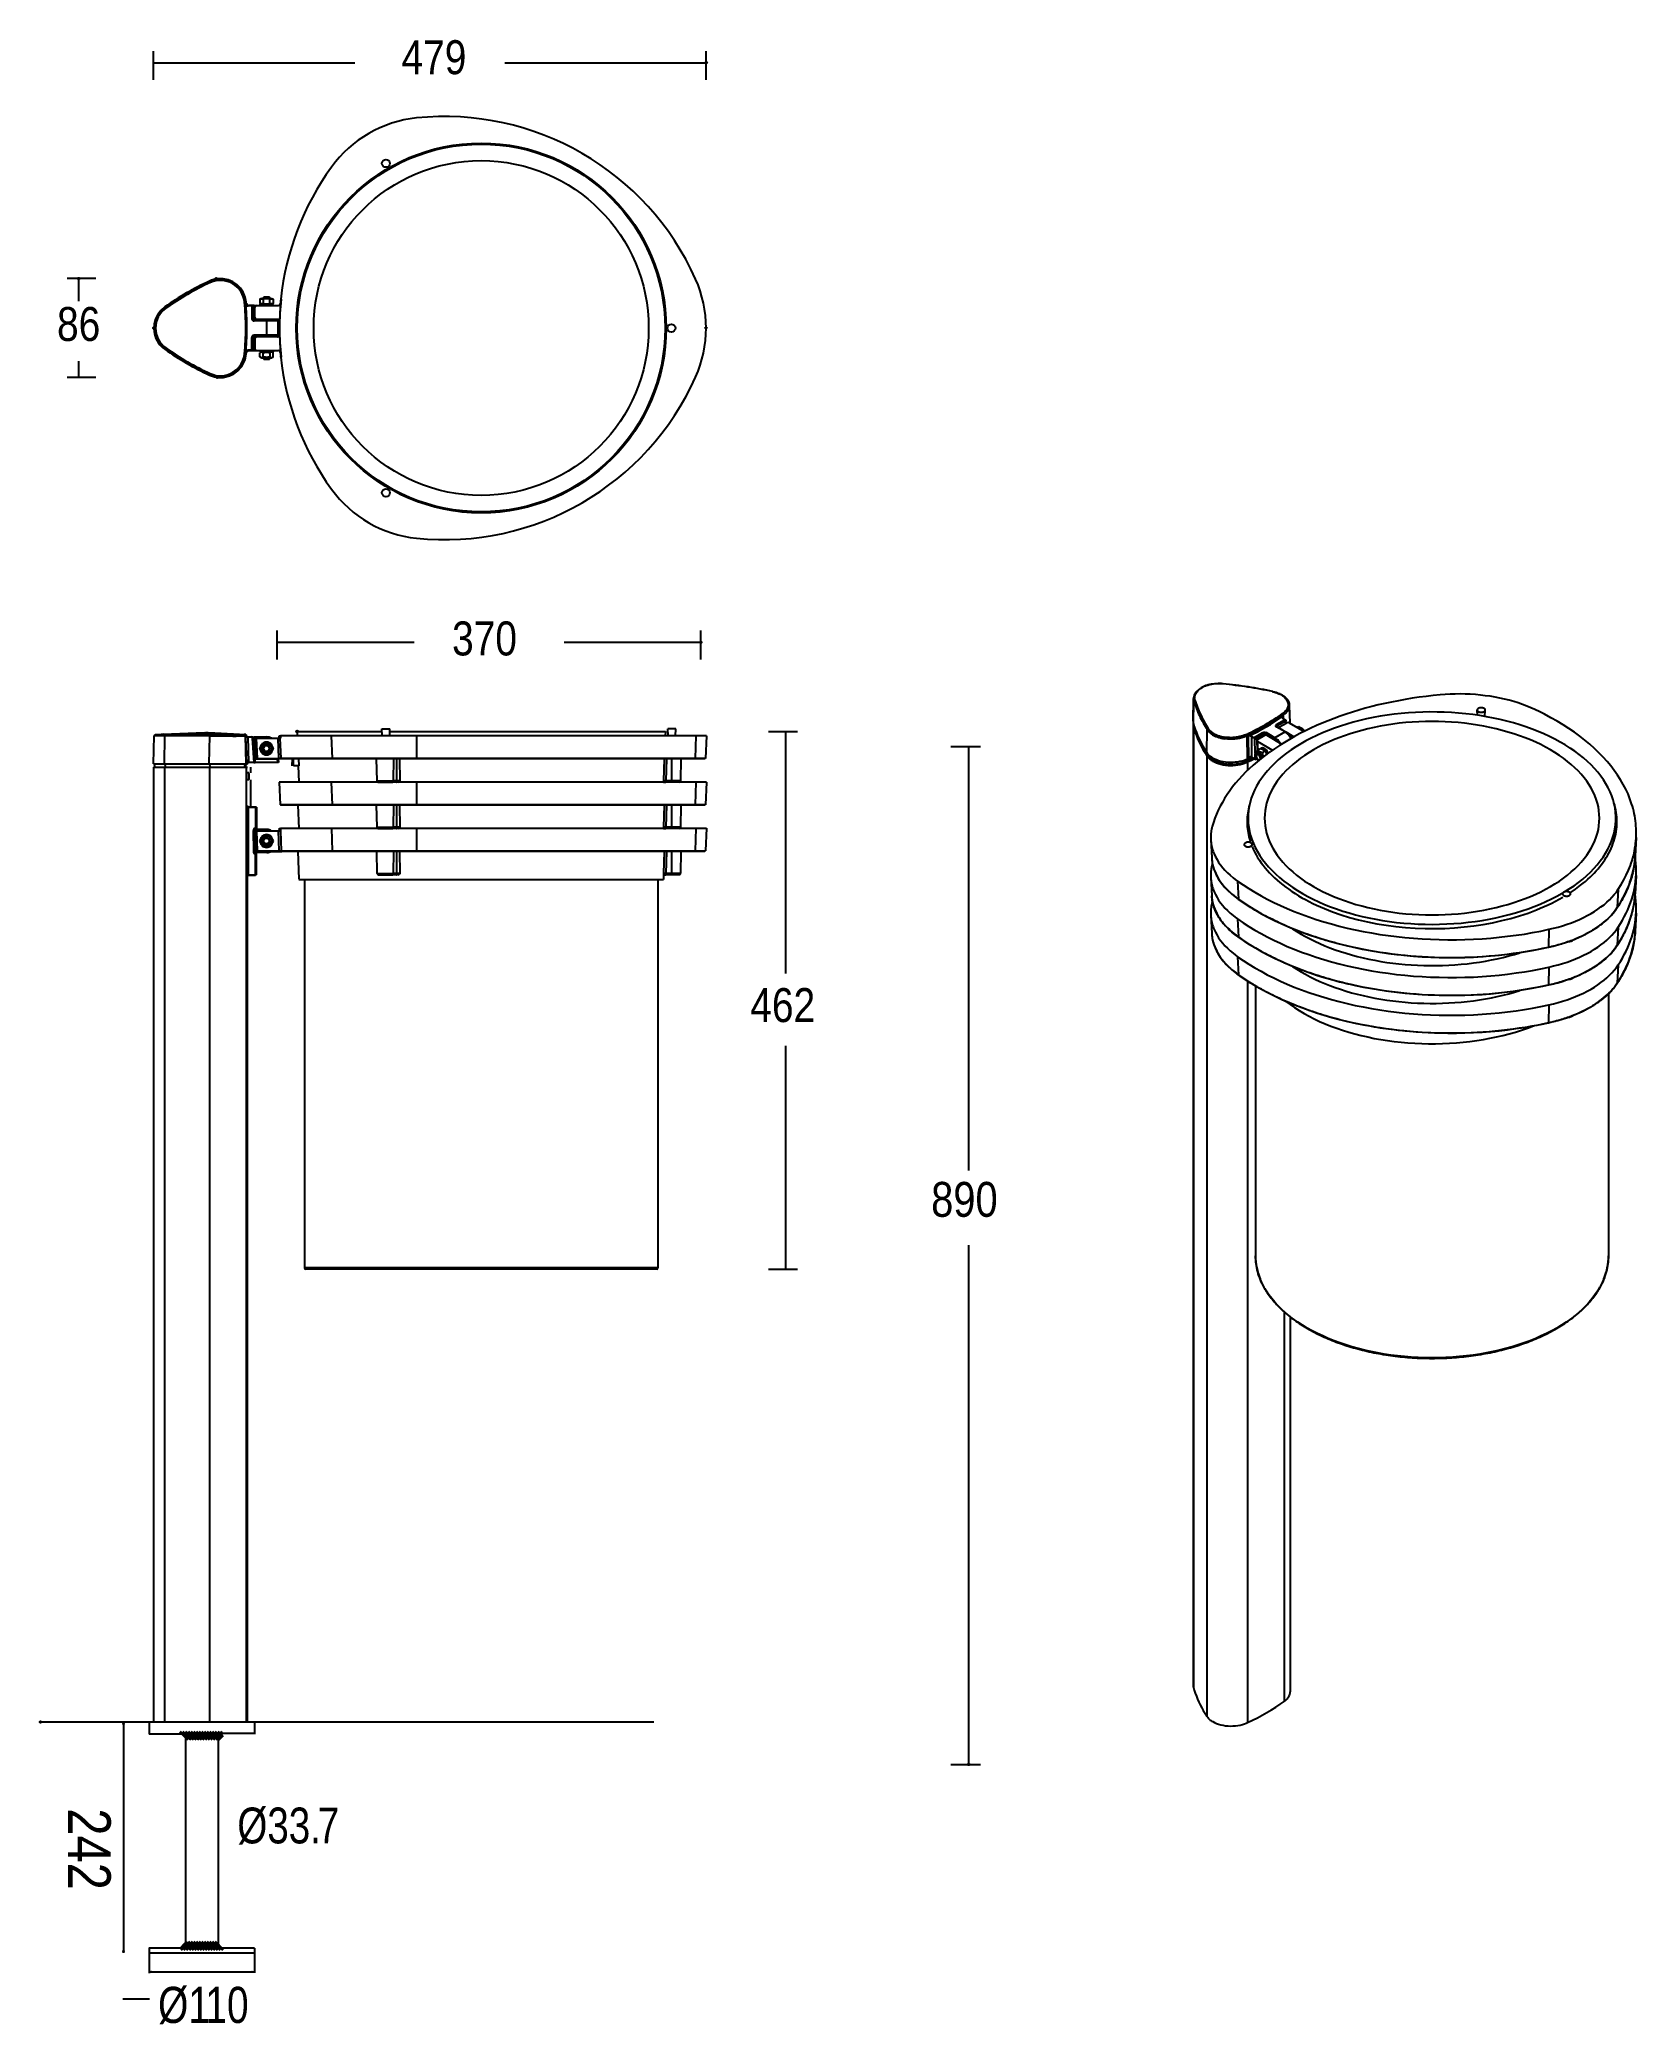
# Model space of a CAD drawing. Extents: x 3 to 197, y 5 to 247.
import ezdxf

# ---------------------------------------------------------------- set-up
doc = ezdxf.new("R2010")
doc.units = 0
doc.layers.add('LIVELLO_1', color=160, linetype='Continuous')
doc.styles.add('STD', font='txt')

# ---------------------------------------------------------------- blocks, each defined once
blk = doc.blocks.new('AI9-BLK319')
at = {"layer": 'LIVELLO_1', "color": 7}
for p, q in [((1.929253, -0.175355), (2.130103, 0.027216)), ((2.028817, -0.275608), (2.230527, -0.073036)), ((2.130103, -0.374482), (2.330263, -0.175355))]:
    blk.add_line(p, q, dxfattribs=at)
blk = doc.blocks.new('AI9-BLK318')
at = {"layer": 'LIVELLO_1', "color": 7}
blk.add_blockref('AI9-BLK319', (0, 0), dxfattribs=at)
blk = doc.blocks.new('AI9-BLK317')
at = {"layer": 'LIVELLO_1', "color": 7}
for p, q in [((2.052588, -0.092156), (2.253609, 0.110415)), ((2.152323, -0.192409), (2.354895, 0.00844)), ((2.253609, -0.293005), (2.456181, -0.092156))]:
    blk.add_line(p, q, dxfattribs=at)
blk = doc.blocks.new('AI9-BLK316')
at = {"layer": 'LIVELLO_1', "color": 7}
blk.add_blockref('AI9-BLK317', (0, 0), dxfattribs=at)
blk = doc.blocks.new('AI9-BLK315')
at = {"layer": 'LIVELLO_1', "color": 7}
for p, q in [((2.134667, 0.008785), (2.335516, 0.211357)), ((2.235953, -0.089745), (2.436802, 0.109382)), ((2.335516, -0.192064), (2.538088, 0.008785))]:
    blk.add_line(p, q, dxfattribs=at)
blk = doc.blocks.new('AI9-BLK314')
at = {"layer": 'LIVELLO_1', "color": 7}
blk.add_blockref('AI9-BLK315', (0, 0), dxfattribs=at)
blk = doc.blocks.new('AI9-BLK311')
at = {"layer": 'LIVELLO_1', "color": 7}
for p, q in [((1.599902, -0.175355), (1.802474, 0.027216)), ((1.701188, -0.275608), (1.902037, -0.073036)), ((1.802474, -0.374482), (2.003323, -0.175355))]:
    blk.add_line(p, q, dxfattribs=at)
blk = doc.blocks.new('AI9-BLK310')
at = {"layer": 'LIVELLO_1', "color": 7}
blk.add_blockref('AI9-BLK311', (0, 0), dxfattribs=at)
blk = doc.blocks.new('AI9-BLK309')
at = {"layer": 'LIVELLO_1', "color": 7}
for p, q in [((1.763717, -0.092156), (1.966288, 0.110415)), ((1.865002, -0.192409), (2.067574, 0.00844)), ((1.966288, -0.293005), (2.167137, -0.092156))]:
    blk.add_line(p, q, dxfattribs=at)
blk = doc.blocks.new('AI9-BLK308')
at = {"layer": 'LIVELLO_1', "color": 7}
blk.add_blockref('AI9-BLK309', (0, 0), dxfattribs=at)
blk = doc.blocks.new('AI9-BLK307')
at = {"layer": 'LIVELLO_1', "color": 7}
for p, q in [((1.929253, 0.008785), (2.130103, 0.211357)), ((2.028817, -0.089745), (2.230527, 0.109382)), ((2.130103, -0.192064), (2.330263, 0.008785))]:
    blk.add_line(p, q, dxfattribs=at)
blk = doc.blocks.new('AI9-BLK306')
at = {"layer": 'LIVELLO_1', "color": 7}
blk.add_blockref('AI9-BLK307', (0, 0), dxfattribs=at)
blk = doc.blocks.new('AI9-BLK305')
at = {"layer": 'LIVELLO_1', "color": 7}
for p, q in [((2.052588, 0.10163), (2.253609, 0.302824)), ((2.152323, 0.001378), (2.354895, 0.202227)), ((2.253609, -0.099219), (2.456181, 0.10163))]:
    blk.add_line(p, q, dxfattribs=at)
blk = doc.blocks.new('AI9-BLK304')
at = {"layer": 'LIVELLO_1', "color": 7}
blk.add_blockref('AI9-BLK305', (0, 0), dxfattribs=at)
blk = doc.blocks.new('AI9-BLK303')
at = {"layer": 'LIVELLO_1', "color": 7}
for p, q in [((2.134667, 0.184313), (2.335516, 0.385162)), ((2.235953, 0.081993), (2.436802, 0.284565)), ((2.335516, -0.018259), (2.538088, 0.184313))]:
    blk.add_line(p, q, dxfattribs=at)
blk = doc.blocks.new('AI9-BLK302')
at = {"layer": 'LIVELLO_1', "color": 7}
blk.add_blockref('AI9-BLK303', (0, 0), dxfattribs=at)
blk = doc.blocks.new('AI9-BLK301')
at = {"layer": 'LIVELLO_1', "color": 7}
for p, q in [((1.272963, -0.175355), (1.473812, 0.027216)), ((1.374249, -0.275608), (1.575098, -0.073036)), ((1.473812, -0.374482), (1.676383, -0.175355))]:
    blk.add_line(p, q, dxfattribs=at)
blk = doc.blocks.new('AI9-BLK300')
at = {"layer": 'LIVELLO_1', "color": 7}
blk.add_blockref('AI9-BLK301', (0, 0), dxfattribs=at)
blk = doc.blocks.new('AI9-BLK299')
at = {"layer": 'LIVELLO_1', "color": 7}
for p, q in [((1.436777, -0.092156), (1.639349, 0.110415)), ((1.538063, -0.192409), (1.738223, 0.00844)), ((1.639349, -0.293005), (1.839509, -0.092156))]:
    blk.add_line(p, q, dxfattribs=at)
blk = doc.blocks.new('AI9-BLK298')
at = {"layer": 'LIVELLO_1', "color": 7}
blk.add_blockref('AI9-BLK299', (0, 0), dxfattribs=at)
blk = doc.blocks.new('AI9-BLK297')
at = {"layer": 'LIVELLO_1', "color": 7}
for p, q in [((1.599902, 0.008785), (1.802474, 0.211357)), ((1.701188, -0.089745), (1.902037, 0.109382)), ((1.802474, -0.192064), (2.003323, 0.008785))]:
    blk.add_line(p, q, dxfattribs=at)
blk = doc.blocks.new('AI9-BLK296')
at = {"layer": 'LIVELLO_1', "color": 7}
blk.add_blockref('AI9-BLK297', (0, 0), dxfattribs=at)
blk = doc.blocks.new('AI9-BLK295')
at = {"layer": 'LIVELLO_1', "color": 7}
for p, q in [((1.763717, 0.10163), (1.966288, 0.302824)), ((1.865002, 0.001378), (2.067574, 0.202227)), ((1.966288, -0.099219), (2.167137, 0.10163))]:
    blk.add_line(p, q, dxfattribs=at)
blk = doc.blocks.new('AI9-BLK294')
at = {"layer": 'LIVELLO_1', "color": 7}
blk.add_blockref('AI9-BLK295', (0, 0), dxfattribs=at)
blk = doc.blocks.new('AI9-BLK293')
at = {"layer": 'LIVELLO_1', "color": 7}
for p, q in [((1.929253, 0.184313), (2.130103, 0.385162)), ((2.028817, 0.081993), (2.230527, 0.284565)), ((2.130103, -0.018259), (2.330263, 0.184313))]:
    blk.add_line(p, q, dxfattribs=at)
blk = doc.blocks.new('AI9-BLK292')
at = {"layer": 'LIVELLO_1', "color": 7}
blk.add_blockref('AI9-BLK293', (0, 0), dxfattribs=at)
blk = doc.blocks.new('AI9-BLK291')
at = {"layer": 'LIVELLO_1', "color": 7}
for p, q in [((0.946023, -0.175355), (1.147045, 0.027216)), ((1.045759, -0.275608), (1.247469, -0.073036)), ((1.147045, -0.374482), (1.347032, -0.175355))]:
    blk.add_line(p, q, dxfattribs=at)
blk = doc.blocks.new('AI9-BLK290')
at = {"layer": 'LIVELLO_1', "color": 7}
blk.add_blockref('AI9-BLK291', (0, 0), dxfattribs=at)
blk = doc.blocks.new('AI9-BLK289')
at = {"layer": 'LIVELLO_1', "color": 7}
for p, q in [((1.109148, -0.092156), (1.309998, 0.110415)), ((1.208712, -0.192409), (1.411283, 0.00844)), ((1.309998, -0.293005), (1.512569, -0.092156))]:
    blk.add_line(p, q, dxfattribs=at)
blk = doc.blocks.new('AI9-BLK288')
at = {"layer": 'LIVELLO_1', "color": 7}
blk.add_blockref('AI9-BLK289', (0, 0), dxfattribs=at)
blk = doc.blocks.new('AI9-BLK287')
at = {"layer": 'LIVELLO_1', "color": 7}
for p, q in [((1.272963, 0.008785), (1.473812, 0.211357)), ((1.374249, -0.089745), (1.575098, 0.109382)), ((1.473812, -0.192064), (1.676383, 0.008785))]:
    blk.add_line(p, q, dxfattribs=at)
blk = doc.blocks.new('AI9-BLK286')
at = {"layer": 'LIVELLO_1', "color": 7}
blk.add_blockref('AI9-BLK287', (0, 0), dxfattribs=at)
blk = doc.blocks.new('AI9-BLK285')
at = {"layer": 'LIVELLO_1', "color": 7}
for p, q in [((1.436777, 0.10163), (1.639349, 0.302824)), ((1.538063, 0.001378), (1.738223, 0.202227)), ((1.639349, -0.099219), (1.839509, 0.10163))]:
    blk.add_line(p, q, dxfattribs=at)
blk = doc.blocks.new('AI9-BLK284')
at = {"layer": 'LIVELLO_1', "color": 7}
blk.add_blockref('AI9-BLK285', (0, 0), dxfattribs=at)
blk = doc.blocks.new('AI9-BLK283')
at = {"layer": 'LIVELLO_1', "color": 7}
for p, q in [((1.599902, 0.184313), (1.802474, 0.385162)), ((1.701188, 0.081993), (1.902037, 0.284565)), ((1.802474, -0.018259), (2.003323, 0.184313))]:
    blk.add_line(p, q, dxfattribs=at)
blk = doc.blocks.new('AI9-BLK282')
at = {"layer": 'LIVELLO_1', "color": 7}
blk.add_blockref('AI9-BLK283', (0, 0), dxfattribs=at)
blk = doc.blocks.new('AI9-BLK281')
at = {"layer": 'LIVELLO_1', "color": 7}
for p, q in [((0.616672, -0.175355), (0.819244, 0.027216)), ((0.717958, -0.275608), (0.918979, -0.073036)), ((0.819244, -0.374482), (1.020265, -0.175355))]:
    blk.add_line(p, q, dxfattribs=at)
blk = doc.blocks.new('AI9-BLK280')
at = {"layer": 'LIVELLO_1', "color": 7}
blk.add_blockref('AI9-BLK281', (0, 0), dxfattribs=at)
blk = doc.blocks.new('AI9-BLK279')
at = {"layer": 'LIVELLO_1', "color": 7}
for p, q in [((0.780659, -0.092156), (0.983058, 0.110415)), ((0.881772, -0.192409), (1.084344, 0.00844)), ((0.983058, -0.293005), (1.184079, -0.092156))]:
    blk.add_line(p, q, dxfattribs=at)
blk = doc.blocks.new('AI9-BLK278')
at = {"layer": 'LIVELLO_1', "color": 7}
blk.add_blockref('AI9-BLK279', (0, 0), dxfattribs=at)
blk = doc.blocks.new('AI9-BLK277')
at = {"layer": 'LIVELLO_1', "color": 7}
for p, q in [((0.946023, 0.008785), (1.147045, 0.211357)), ((1.045759, -0.089745), (1.247469, 0.109382)), ((1.147045, -0.192064), (1.347032, 0.008785))]:
    blk.add_line(p, q, dxfattribs=at)
blk = doc.blocks.new('AI9-BLK276')
at = {"layer": 'LIVELLO_1', "color": 7}
blk.add_blockref('AI9-BLK277', (0, 0), dxfattribs=at)
blk = doc.blocks.new('AI9-BLK275')
at = {"layer": 'LIVELLO_1', "color": 7}
for p, q in [((1.109148, 0.10163), (1.309998, 0.302824)), ((1.208712, 0.001378), (1.411283, 0.202227)), ((1.309998, -0.099219), (1.512569, 0.10163))]:
    blk.add_line(p, q, dxfattribs=at)
blk = doc.blocks.new('AI9-BLK274')
at = {"layer": 'LIVELLO_1', "color": 7}
blk.add_blockref('AI9-BLK275', (0, 0), dxfattribs=at)
blk = doc.blocks.new('AI9-BLK273')
at = {"layer": 'LIVELLO_1', "color": 7}
for p, q in [((1.272963, 0.184313), (1.473812, 0.385162)), ((1.374249, 0.081993), (1.575098, 0.284565)), ((1.473812, -0.018259), (1.676383, 0.184313))]:
    blk.add_line(p, q, dxfattribs=at)
blk = doc.blocks.new('AI9-BLK272')
at = {"layer": 'LIVELLO_1', "color": 7}
blk.add_blockref('AI9-BLK273', (0, 0), dxfattribs=at)
blk = doc.blocks.new('AI9-BLK271')
at = {"layer": 'LIVELLO_1', "color": 7}
for p, q in [((0.289905, -0.175355), (0.490754, 0.027216)), ((0.391018, -0.275608), (0.59204, -0.073036)), ((0.490754, -0.374482), (0.693325, -0.175355))]:
    blk.add_line(p, q, dxfattribs=at)
blk = doc.blocks.new('AI9-BLK270')
at = {"layer": 'LIVELLO_1', "color": 7}
blk.add_blockref('AI9-BLK271', (0, 0), dxfattribs=at)
blk = doc.blocks.new('AI9-BLK269')
at = {"layer": 'LIVELLO_1', "color": 7}
for p, q in [((0.453719, -0.092156), (0.656291, 0.110415)), ((0.555005, -0.192409), (0.754993, 0.00844)), ((0.656291, -0.293005), (0.856278, -0.092156))]:
    blk.add_line(p, q, dxfattribs=at)
blk = doc.blocks.new('AI9-BLK268')
at = {"layer": 'LIVELLO_1', "color": 7}
blk.add_blockref('AI9-BLK269', (0, 0), dxfattribs=at)
blk = doc.blocks.new('AI9-BLK267')
at = {"layer": 'LIVELLO_1', "color": 7}
for p, q in [((0.616672, 0.008785), (0.819244, 0.211357)), ((0.717958, -0.089745), (0.918979, 0.109382)), ((0.819244, -0.192064), (1.020265, 0.008785))]:
    blk.add_line(p, q, dxfattribs=at)
blk = doc.blocks.new('AI9-BLK266')
at = {"layer": 'LIVELLO_1', "color": 7}
blk.add_blockref('AI9-BLK267', (0, 0), dxfattribs=at)
blk = doc.blocks.new('AI9-BLK265')
at = {"layer": 'LIVELLO_1', "color": 7}
for p, q in [((0.780659, 0.10163), (0.983058, 0.302824)), ((0.881772, 0.001378), (1.084344, 0.202227)), ((0.983058, -0.099219), (1.184079, 0.10163))]:
    blk.add_line(p, q, dxfattribs=at)
blk = doc.blocks.new('AI9-BLK264')
at = {"layer": 'LIVELLO_1', "color": 7}
blk.add_blockref('AI9-BLK265', (0, 0), dxfattribs=at)
blk = doc.blocks.new('AI9-BLK263')
at = {"layer": 'LIVELLO_1', "color": 7}
for p, q in [((0.946023, 0.184313), (1.147045, 0.385162)), ((1.045759, 0.081993), (1.247469, 0.284565)), ((1.147045, -0.018259), (1.347032, 0.184313))]:
    blk.add_line(p, q, dxfattribs=at)
blk = doc.blocks.new('AI9-BLK262')
at = {"layer": 'LIVELLO_1', "color": 7}
blk.add_blockref('AI9-BLK263', (0, 0), dxfattribs=at)
blk = doc.blocks.new('AI9-BLK261')
at = {"layer": 'LIVELLO_1', "color": 7}
for p, q in [((-0.037035, -0.175355), (0.163814, 0.027216)), ((0.062528, -0.275608), (0.264239, -0.073036)), ((0.163814, -0.374482), (0.363974, -0.175355))]:
    blk.add_line(p, q, dxfattribs=at)
blk = doc.blocks.new('AI9-BLK260')
at = {"layer": 'LIVELLO_1', "color": 7}
blk.add_blockref('AI9-BLK261', (0, 0), dxfattribs=at)
blk = doc.blocks.new('AI9-BLK259')
at = {"layer": 'LIVELLO_1', "color": 7}
for p, q in [((0.12678, -0.092156), (0.32694, 0.110415)), ((0.225654, -0.192409), (0.428225, 0.00844)), ((0.32694, -0.293005), (0.529511, -0.092156))]:
    blk.add_line(p, q, dxfattribs=at)
blk = doc.blocks.new('AI9-BLK258')
at = {"layer": 'LIVELLO_1', "color": 7}
blk.add_blockref('AI9-BLK259', (0, 0), dxfattribs=at)
blk = doc.blocks.new('AI9-BLK257')
at = {"layer": 'LIVELLO_1', "color": 7}
for p, q in [((0.289905, 0.008785), (0.490754, 0.211357)), ((0.391018, -0.089745), (0.59204, 0.109382)), ((0.490754, -0.192064), (0.693325, 0.008785))]:
    blk.add_line(p, q, dxfattribs=at)
blk = doc.blocks.new('AI9-BLK256')
at = {"layer": 'LIVELLO_1', "color": 7}
blk.add_blockref('AI9-BLK257', (0, 0), dxfattribs=at)
blk = doc.blocks.new('AI9-BLK255')
at = {"layer": 'LIVELLO_1', "color": 7}
for p, q in [((0.453719, 0.10163), (0.656291, 0.302824)), ((0.555005, 0.001378), (0.754993, 0.202227)), ((0.656291, -0.099219), (0.856278, 0.10163))]:
    blk.add_line(p, q, dxfattribs=at)
blk = doc.blocks.new('AI9-BLK254')
at = {"layer": 'LIVELLO_1', "color": 7}
blk.add_blockref('AI9-BLK255', (0, 0), dxfattribs=at)
blk = doc.blocks.new('AI9-BLK253')
at = {"layer": 'LIVELLO_1', "color": 7}
for p, q in [((0.616672, 0.184313), (0.819244, 0.385162)), ((0.717958, 0.081993), (0.918979, 0.284565)), ((0.819244, -0.018259), (1.020265, 0.184313))]:
    blk.add_line(p, q, dxfattribs=at)
blk = doc.blocks.new('AI9-BLK252')
at = {"layer": 'LIVELLO_1', "color": 7}
blk.add_blockref('AI9-BLK253', (0, 0), dxfattribs=at)
blk = doc.blocks.new('AI9-BLK251')
at = {"layer": 'LIVELLO_1', "color": 7}
for p, q in [((-0.366386, -0.175355), (-0.163814, 0.027216)), ((-0.2651, -0.275608), (-0.064251, -0.073036)), ((-0.163814, -0.374482), (0.037035, -0.175355))]:
    blk.add_line(p, q, dxfattribs=at)
blk = doc.blocks.new('AI9-BLK250')
at = {"layer": 'LIVELLO_1', "color": 7}
blk.add_blockref('AI9-BLK251', (0, 0), dxfattribs=at)
blk = doc.blocks.new('AI9-BLK249')
at = {"layer": 'LIVELLO_1', "color": 7}
for p, q in [((-0.202572, -0.092156), (0, 0.110415)), ((-0.101286, -0.192409), (0.101286, 0.00844)), ((0, -0.293005), (0.200849, -0.092156))]:
    blk.add_line(p, q, dxfattribs=at)
blk = doc.blocks.new('AI9-BLK248')
at = {"layer": 'LIVELLO_1', "color": 7}
blk.add_blockref('AI9-BLK249', (0, 0), dxfattribs=at)
blk = doc.blocks.new('AI9-BLK247')
at = {"layer": 'LIVELLO_1', "color": 7}
for p, q in [((-0.037035, 0.008785), (0.163814, 0.211357)), ((0.062528, -0.089745), (0.264239, 0.109382)), ((0.163814, -0.192064), (0.363974, 0.008785))]:
    blk.add_line(p, q, dxfattribs=at)
blk = doc.blocks.new('AI9-BLK246')
at = {"layer": 'LIVELLO_1', "color": 7}
blk.add_blockref('AI9-BLK247', (0, 0), dxfattribs=at)
blk = doc.blocks.new('AI9-BLK245')
at = {"layer": 'LIVELLO_1', "color": 7}
for p, q in [((0.12678, 0.10163), (0.32694, 0.302824)), ((0.225654, 0.001378), (0.428225, 0.202227)), ((0.32694, -0.099219), (0.529511, 0.10163))]:
    blk.add_line(p, q, dxfattribs=at)
blk = doc.blocks.new('AI9-BLK244')
at = {"layer": 'LIVELLO_1', "color": 7}
blk.add_blockref('AI9-BLK245', (0, 0), dxfattribs=at)
blk = doc.blocks.new('AI9-BLK243')
at = {"layer": 'LIVELLO_1', "color": 7}
for p, q in [((0.289905, 0.184313), (0.490754, 0.385162)), ((0.391018, 0.081993), (0.59204, 0.284565)), ((0.490754, -0.018259), (0.693325, 0.184313))]:
    blk.add_line(p, q, dxfattribs=at)
blk = doc.blocks.new('AI9-BLK242')
at = {"layer": 'LIVELLO_1', "color": 7}
blk.add_blockref('AI9-BLK243', (0, 0), dxfattribs=at)
blk = doc.blocks.new('AI9-BLK241')
at = {"layer": 'LIVELLO_1', "color": 7}
for p, q in [((-0.693325, -0.175355), (-0.492476, 0.027216)), ((-0.59204, -0.275608), (-0.391191, -0.073036)), ((-0.492476, -0.374482), (-0.289905, -0.175355))]:
    blk.add_line(p, q, dxfattribs=at)
blk = doc.blocks.new('AI9-BLK240')
at = {"layer": 'LIVELLO_1', "color": 7}
blk.add_blockref('AI9-BLK241', (0, 0), dxfattribs=at)
blk = doc.blocks.new('AI9-BLK239')
at = {"layer": 'LIVELLO_1', "color": 7}
for p, q in [((-0.529511, -0.092156), (-0.32849, 0.110415)), ((-0.428225, -0.192409), (-0.228065, 0.00844)), ((-0.32849, -0.293005), (-0.12678, -0.092156))]:
    blk.add_line(p, q, dxfattribs=at)
blk = doc.blocks.new('AI9-BLK238')
at = {"layer": 'LIVELLO_1', "color": 7}
blk.add_blockref('AI9-BLK239', (0, 0), dxfattribs=at)
blk = doc.blocks.new('AI9-BLK237')
at = {"layer": 'LIVELLO_1', "color": 7}
for p, q in [((-0.366386, 0.008785), (-0.163814, 0.211357)), ((-0.2651, -0.089745), (-0.064251, 0.109382)), ((-0.163814, -0.192064), (0.037035, 0.008785))]:
    blk.add_line(p, q, dxfattribs=at)
blk = doc.blocks.new('AI9-BLK236')
at = {"layer": 'LIVELLO_1', "color": 7}
blk.add_blockref('AI9-BLK237', (0, 0), dxfattribs=at)
blk = doc.blocks.new('AI9-BLK235')
at = {"layer": 'LIVELLO_1', "color": 7}
for p, q in [((-0.202572, 0.10163), (0, 0.302824)), ((-0.101286, 0.001378), (0.101286, 0.202227)), ((0, -0.099219), (0.200849, 0.10163))]:
    blk.add_line(p, q, dxfattribs=at)
blk = doc.blocks.new('AI9-BLK234')
at = {"layer": 'LIVELLO_1', "color": 7}
blk.add_blockref('AI9-BLK235', (0, 0), dxfattribs=at)
blk = doc.blocks.new('AI9-BLK233')
at = {"layer": 'LIVELLO_1', "color": 7}
for p, q in [((-0.037035, 0.184313), (0.163814, 0.385162)), ((0.062528, 0.081993), (0.264239, 0.284565)), ((0.163814, -0.018259), (0.363974, 0.184313))]:
    blk.add_line(p, q, dxfattribs=at)
blk = doc.blocks.new('AI9-BLK232')
at = {"layer": 'LIVELLO_1', "color": 7}
blk.add_blockref('AI9-BLK233', (0, 0), dxfattribs=at)
blk = doc.blocks.new('AI9-BLK231')
at = {"layer": 'LIVELLO_1', "color": 7}
for p, q in [((-1.020265, -0.175355), (-0.819244, 0.027216)), ((-0.92053, -0.275608), (-0.718819, -0.073036)), ((-0.819244, -0.374482), (-0.619256, -0.175355))]:
    blk.add_line(p, q, dxfattribs=at)
blk = doc.blocks.new('AI9-BLK230')
at = {"layer": 'LIVELLO_1', "color": 7}
blk.add_blockref('AI9-BLK231', (0, 0), dxfattribs=at)
blk = doc.blocks.new('AI9-BLK229')
at = {"layer": 'LIVELLO_1', "color": 7}
for p, q in [((-0.856278, -0.092156), (-0.656291, 0.110415)), ((-0.757576, -0.192409), (-0.555005, 0.00844)), ((-0.656291, -0.293005), (-0.453719, -0.092156))]:
    blk.add_line(p, q, dxfattribs=at)
blk = doc.blocks.new('AI9-BLK228')
at = {"layer": 'LIVELLO_1', "color": 7}
blk.add_blockref('AI9-BLK229', (0, 0), dxfattribs=at)
blk = doc.blocks.new('AI9-BLK227')
at = {"layer": 'LIVELLO_1', "color": 7}
for p, q in [((-0.693325, 0.008785), (-0.492476, 0.211357)), ((-0.59204, -0.089745), (-0.391191, 0.109382)), ((-0.492476, -0.192064), (-0.289905, 0.008785))]:
    blk.add_line(p, q, dxfattribs=at)
blk = doc.blocks.new('AI9-BLK226')
at = {"layer": 'LIVELLO_1', "color": 7}
blk.add_blockref('AI9-BLK227', (0, 0), dxfattribs=at)
blk = doc.blocks.new('AI9-BLK225')
at = {"layer": 'LIVELLO_1', "color": 7}
for p, q in [((-0.529511, 0.10163), (-0.32849, 0.302824)), ((-0.428225, 0.001378), (-0.228065, 0.202227)), ((-0.32849, -0.099219), (-0.12678, 0.10163))]:
    blk.add_line(p, q, dxfattribs=at)
blk = doc.blocks.new('AI9-BLK224')
at = {"layer": 'LIVELLO_1', "color": 7}
blk.add_blockref('AI9-BLK225', (0, 0), dxfattribs=at)
blk = doc.blocks.new('AI9-BLK223')
at = {"layer": 'LIVELLO_1', "color": 7}
for p, q in [((-0.366386, 0.184313), (-0.163814, 0.385162)), ((-0.2651, 0.081993), (-0.064251, 0.284565)), ((-0.163814, -0.018259), (0.037035, 0.184313))]:
    blk.add_line(p, q, dxfattribs=at)
blk = doc.blocks.new('AI9-BLK222')
at = {"layer": 'LIVELLO_1', "color": 7}
blk.add_blockref('AI9-BLK223', (0, 0), dxfattribs=at)
blk = doc.blocks.new('AI9-BLK221')
at = {"layer": 'LIVELLO_1', "color": 7}
for p, q in [((-1.348755, -0.175355), (-1.147045, 0.027216)), ((-1.24833, -0.275608), (-1.047309, -0.073036)), ((-1.147045, -0.374482), (-0.946195, -0.175355))]:
    blk.add_line(p, q, dxfattribs=at)
blk = doc.blocks.new('AI9-BLK220')
at = {"layer": 'LIVELLO_1', "color": 7}
blk.add_blockref('AI9-BLK221', (0, 0), dxfattribs=at)
blk = doc.blocks.new('AI9-BLK219')
at = {"layer": 'LIVELLO_1', "color": 7}
for p, q in [((-1.185802, -0.092156), (-0.98323, 0.110415)), ((-1.084516, -0.192409), (-0.881944, 0.00844)), ((-0.98323, -0.293005), (-0.782209, -0.092156))]:
    blk.add_line(p, q, dxfattribs=at)
blk = doc.blocks.new('AI9-BLK218')
at = {"layer": 'LIVELLO_1', "color": 7}
blk.add_blockref('AI9-BLK219', (0, 0), dxfattribs=at)
blk = doc.blocks.new('AI9-BLK217')
at = {"layer": 'LIVELLO_1', "color": 7}
for p, q in [((-1.020265, 0.008785), (-0.819244, 0.211357)), ((-0.92053, -0.089745), (-0.718819, 0.109382)), ((-0.819244, -0.192064), (-0.619256, 0.008785))]:
    blk.add_line(p, q, dxfattribs=at)
blk = doc.blocks.new('AI9-BLK216')
at = {"layer": 'LIVELLO_1', "color": 7}
blk.add_blockref('AI9-BLK217', (0, 0), dxfattribs=at)
blk = doc.blocks.new('AI9-BLK215')
at = {"layer": 'LIVELLO_1', "color": 7}
for p, q in [((-0.856278, 0.10163), (-0.656291, 0.302824)), ((-0.757576, 0.001378), (-0.555005, 0.202227)), ((-0.656291, -0.099219), (-0.453719, 0.10163))]:
    blk.add_line(p, q, dxfattribs=at)
blk = doc.blocks.new('AI9-BLK214')
at = {"layer": 'LIVELLO_1', "color": 7}
blk.add_blockref('AI9-BLK215', (0, 0), dxfattribs=at)
blk = doc.blocks.new('AI9-BLK213')
at = {"layer": 'LIVELLO_1', "color": 7}
for p, q in [((-0.693325, 0.184313), (-0.492476, 0.385162)), ((-0.59204, 0.081993), (-0.391191, 0.284565)), ((-0.492476, -0.018259), (-0.289905, 0.184313))]:
    blk.add_line(p, q, dxfattribs=at)
blk = doc.blocks.new('AI9-BLK212')
at = {"layer": 'LIVELLO_1', "color": 7}
blk.add_blockref('AI9-BLK213', (0, 0), dxfattribs=at)
blk = doc.blocks.new('AI9-BLK211')
at = {"layer": 'LIVELLO_1', "color": 7}
for p, q in [((-1.676556, -0.175355), (-1.475534, 0.027216)), ((-1.57527, -0.275608), (-1.374249, -0.073036)), ((-1.475534, -0.374482), (-1.272963, -0.175355))]:
    blk.add_line(p, q, dxfattribs=at)
blk = doc.blocks.new('AI9-BLK210')
at = {"layer": 'LIVELLO_1', "color": 7}
blk.add_blockref('AI9-BLK211', (0, 0), dxfattribs=at)
blk = doc.blocks.new('AI9-BLK209')
at = {"layer": 'LIVELLO_1', "color": 7}
for p, q in [((-1.512569, -0.092156), (-1.309998, 0.110415)), ((-1.411283, -0.192409), (-1.211296, 0.00844)), ((-1.309998, -0.293005), (-1.11001, -0.092156))]:
    blk.add_line(p, q, dxfattribs=at)
blk = doc.blocks.new('AI9-BLK208')
at = {"layer": 'LIVELLO_1', "color": 7}
blk.add_blockref('AI9-BLK209', (0, 0), dxfattribs=at)
blk = doc.blocks.new('AI9-BLK207')
at = {"layer": 'LIVELLO_1', "color": 7}
for p, q in [((-1.348755, 0.008785), (-1.147045, 0.211357)), ((-1.24833, -0.089745), (-1.047309, 0.109382)), ((-1.147045, -0.192064), (-0.946195, 0.008785))]:
    blk.add_line(p, q, dxfattribs=at)
blk = doc.blocks.new('AI9-BLK206')
at = {"layer": 'LIVELLO_1', "color": 7}
blk.add_blockref('AI9-BLK207', (0, 0), dxfattribs=at)
blk = doc.blocks.new('AI9-BLK205')
at = {"layer": 'LIVELLO_1', "color": 7}
for p, q in [((-1.185802, 0.10163), (-0.98323, 0.302824)), ((-1.084516, 0.001378), (-0.881944, 0.202227)), ((-0.98323, -0.099219), (-0.782209, 0.10163))]:
    blk.add_line(p, q, dxfattribs=at)
blk = doc.blocks.new('AI9-BLK204')
at = {"layer": 'LIVELLO_1', "color": 7}
blk.add_blockref('AI9-BLK205', (0, 0), dxfattribs=at)
blk = doc.blocks.new('AI9-BLK203')
at = {"layer": 'LIVELLO_1', "color": 7}
for p, q in [((-1.020265, 0.184313), (-0.819244, 0.385162)), ((-0.92053, 0.081993), (-0.718819, 0.284565)), ((-0.819244, -0.018259), (-0.619256, 0.184313))]:
    blk.add_line(p, q, dxfattribs=at)
blk = doc.blocks.new('AI9-BLK202')
at = {"layer": 'LIVELLO_1', "color": 7}
blk.add_blockref('AI9-BLK203', (0, 0), dxfattribs=at)
blk = doc.blocks.new('AI9-BLK201')
at = {"layer": 'LIVELLO_1', "color": 7}
for p, q in [((-2.003323, -0.175355), (-1.802474, 0.027216)), ((-1.90376, -0.275608), (-1.702049, -0.073036)), ((-1.802474, -0.374482), (-1.602314, -0.175355))]:
    blk.add_line(p, q, dxfattribs=at)
blk = doc.blocks.new('AI9-BLK200')
at = {"layer": 'LIVELLO_1', "color": 7}
blk.add_blockref('AI9-BLK201', (0, 0), dxfattribs=at)
blk = doc.blocks.new('AI9-BLK199')
at = {"layer": 'LIVELLO_1', "color": 7}
for p, q in [((-1.839509, -0.092156), (-1.639349, 0.110415)), ((-1.740634, -0.192409), (-1.538063, 0.00844)), ((-1.639349, -0.293005), (-1.436949, -0.092156))]:
    blk.add_line(p, q, dxfattribs=at)
blk = doc.blocks.new('AI9-BLK198')
at = {"layer": 'LIVELLO_1', "color": 7}
blk.add_blockref('AI9-BLK199', (0, 0), dxfattribs=at)
blk = doc.blocks.new('AI9-BLK197')
at = {"layer": 'LIVELLO_1', "color": 7}
for p, q in [((-1.676556, 0.008785), (-1.475534, 0.211357)), ((-1.57527, -0.089745), (-1.374249, 0.109382)), ((-1.475534, -0.192064), (-1.272963, 0.008785))]:
    blk.add_line(p, q, dxfattribs=at)
blk = doc.blocks.new('AI9-BLK196')
at = {"layer": 'LIVELLO_1', "color": 7}
blk.add_blockref('AI9-BLK197', (0, 0), dxfattribs=at)
blk = doc.blocks.new('AI9-BLK195')
at = {"layer": 'LIVELLO_1', "color": 7}
for p, q in [((-1.512569, 0.10163), (-1.309998, 0.302824)), ((-1.411283, 0.001378), (-1.211296, 0.202227)), ((-1.309998, -0.099219), (-1.11001, 0.10163))]:
    blk.add_line(p, q, dxfattribs=at)
blk = doc.blocks.new('AI9-BLK194')
at = {"layer": 'LIVELLO_1', "color": 7}
blk.add_blockref('AI9-BLK195', (0, 0), dxfattribs=at)
blk = doc.blocks.new('AI9-BLK193')
at = {"layer": 'LIVELLO_1', "color": 7}
for p, q in [((-1.348755, 0.184313), (-1.147045, 0.385162)), ((-1.24833, 0.081993), (-1.047309, 0.284565)), ((-1.147045, -0.018259), (-0.946195, 0.184313))]:
    blk.add_line(p, q, dxfattribs=at)
blk = doc.blocks.new('AI9-BLK192')
at = {"layer": 'LIVELLO_1', "color": 7}
blk.add_blockref('AI9-BLK193', (0, 0), dxfattribs=at)
blk = doc.blocks.new('AI9-BLK191')
at = {"layer": 'LIVELLO_1', "color": 7}
for p, q in [((-2.16886, -0.092156), (-1.966288, 0.110415)), ((-2.067574, -0.192409), (-1.865002, 0.00844)), ((-1.966288, -0.293005), (-1.765439, -0.092156))]:
    blk.add_line(p, q, dxfattribs=at)
blk = doc.blocks.new('AI9-BLK190')
at = {"layer": 'LIVELLO_1', "color": 7}
blk.add_blockref('AI9-BLK191', (0, 0), dxfattribs=at)
blk = doc.blocks.new('AI9-BLK189')
at = {"layer": 'LIVELLO_1', "color": 7}
for p, q in [((-2.003323, 0.008785), (-1.802474, 0.211357)), ((-1.90376, -0.089745), (-1.702049, 0.109382)), ((-1.802474, -0.192064), (-1.602314, 0.008785))]:
    blk.add_line(p, q, dxfattribs=at)
blk = doc.blocks.new('AI9-BLK188')
at = {"layer": 'LIVELLO_1', "color": 7}
blk.add_blockref('AI9-BLK189', (0, 0), dxfattribs=at)
blk = doc.blocks.new('AI9-BLK187')
at = {"layer": 'LIVELLO_1', "color": 7}
for p, q in [((-1.839509, 0.10163), (-1.639349, 0.302824)), ((-1.740634, 0.001378), (-1.538063, 0.202227)), ((-1.639349, -0.099219), (-1.436949, 0.10163))]:
    blk.add_line(p, q, dxfattribs=at)
blk = doc.blocks.new('AI9-BLK186')
at = {"layer": 'LIVELLO_1', "color": 7}
blk.add_blockref('AI9-BLK187', (0, 0), dxfattribs=at)
blk = doc.blocks.new('AI9-BLK185')
at = {"layer": 'LIVELLO_1', "color": 7}
for p, q in [((-1.676556, 0.184313), (-1.475534, 0.385162)), ((-1.57527, 0.081993), (-1.374249, 0.284565)), ((-1.475534, -0.018259), (-1.272963, 0.184313))]:
    blk.add_line(p, q, dxfattribs=at)
blk = doc.blocks.new('AI9-BLK184')
at = {"layer": 'LIVELLO_1', "color": 7}
blk.add_blockref('AI9-BLK185', (0, 0), dxfattribs=at)
blk = doc.blocks.new('AI9-BLK183')
at = {"layer": 'LIVELLO_1', "color": 7}
for p, q in [((-2.331985, 0.008785), (-2.130103, 0.211357)), ((-2.231388, -0.089745), (-2.030539, 0.109382)), ((-2.130103, -0.192064), (-1.929253, 0.008785))]:
    blk.add_line(p, q, dxfattribs=at)
blk = doc.blocks.new('AI9-BLK182')
at = {"layer": 'LIVELLO_1', "color": 7}
blk.add_blockref('AI9-BLK183', (0, 0), dxfattribs=at)
blk = doc.blocks.new('AI9-BLK181')
at = {"layer": 'LIVELLO_1', "color": 7}
for p, q in [((-2.16886, 0.10163), (-1.966288, 0.302824)), ((-2.067574, 0.001378), (-1.865002, 0.202227)), ((-1.966288, -0.099219), (-1.765439, 0.10163))]:
    blk.add_line(p, q, dxfattribs=at)
blk = doc.blocks.new('AI9-BLK180')
at = {"layer": 'LIVELLO_1', "color": 7}
blk.add_blockref('AI9-BLK181', (0, 0), dxfattribs=at)
blk = doc.blocks.new('AI9-BLK179')
at = {"layer": 'LIVELLO_1', "color": 7}
for p, q in [((-2.003323, 0.184313), (-1.802474, 0.385162)), ((-1.90376, 0.081993), (-1.702049, 0.284565)), ((-1.802474, -0.018259), (-1.602314, 0.184313))]:
    blk.add_line(p, q, dxfattribs=at)
blk = doc.blocks.new('AI9-BLK178')
at = {"layer": 'LIVELLO_1', "color": 7}
blk.add_blockref('AI9-BLK179', (0, 0), dxfattribs=at)
blk = doc.blocks.new('AI9-BLK177')
at = {"layer": 'LIVELLO_1', "color": 7}
for p, q in [((-2.456181, 0.10163), (-2.25516, 0.302824)), ((-2.354895, 0.001378), (-2.154735, 0.202227)), ((-2.25516, -0.099219), (-2.053449, 0.10163))]:
    blk.add_line(p, q, dxfattribs=at)
blk = doc.blocks.new('AI9-BLK176')
at = {"layer": 'LIVELLO_1', "color": 7}
blk.add_blockref('AI9-BLK177', (0, 0), dxfattribs=at)
blk = doc.blocks.new('AI9-BLK175')
at = {"layer": 'LIVELLO_1', "color": 7}
for p, q in [((-2.331985, 0.184313), (-2.130103, 0.385162)), ((-2.231388, 0.081993), (-2.030539, 0.284565)), ((-2.130103, -0.018259), (-1.929253, 0.184313))]:
    blk.add_line(p, q, dxfattribs=at)
blk = doc.blocks.new('AI9-BLK174')
at = {"layer": 'LIVELLO_1', "color": 7}
blk.add_blockref('AI9-BLK175', (0, 0), dxfattribs=at)
blk = doc.blocks.new('AI9-BLK173')
at = {"layer": 'LIVELLO_1', "color": 7}
for p, q in [((-2.538088, 0.184313), (-2.337239, 0.385162)), ((-2.436802, 0.081993), (-2.235953, 0.284565)), ((-2.337239, -0.018259), (-2.134667, 0.184313))]:
    blk.add_line(p, q, dxfattribs=at)
blk = doc.blocks.new('AI9-BLK172')
at = {"layer": 'LIVELLO_1', "color": 7}
blk.add_blockref('AI9-BLK173', (0, 0), dxfattribs=at)
blk = doc.blocks.new('AI9-BLK169')
at = {"layer": 'LIVELLO_1', "color": 7}
for p, q in [((2.134667, -0.152101), (2.335516, 0.048748)), ((2.235953, -0.254076), (2.436802, -0.051504)), ((2.335516, -0.35295), (2.538088, -0.152101))]:
    blk.add_line(p, q, dxfattribs=at)
blk = doc.blocks.new('AI9-BLK168')
at = {"layer": 'LIVELLO_1', "color": 7}
blk.add_blockref('AI9-BLK169', (0, 0), dxfattribs=at)
blk = doc.blocks.new('AI9-BLK165')
at = {"layer": 'LIVELLO_1', "color": 7}
for p, q in [((1.929253, -0.152101), (2.130103, 0.048748)), ((2.028817, -0.254076), (2.230527, -0.051504)), ((2.130103, -0.35295), (2.330263, -0.152101))]:
    blk.add_line(p, q, dxfattribs=at)
blk = doc.blocks.new('AI9-BLK164')
at = {"layer": 'LIVELLO_1', "color": 7}
blk.add_blockref('AI9-BLK165', (0, 0), dxfattribs=at)
blk = doc.blocks.new('AI9-BLK163')
at = {"layer": 'LIVELLO_1', "color": 7}
for p, q in [((2.052588, -0.070624), (2.253609, 0.131947)), ((2.152323, -0.169499), (2.354895, 0.029972)), ((2.253609, -0.271474), (2.456181, -0.070624))]:
    blk.add_line(p, q, dxfattribs=at)
blk = doc.blocks.new('AI9-BLK162')
at = {"layer": 'LIVELLO_1', "color": 7}
blk.add_blockref('AI9-BLK163', (0, 0), dxfattribs=at)
blk = doc.blocks.new('AI9-BLK159')
at = {"layer": 'LIVELLO_1', "color": 7}
for p, q in [((1.599902, -0.152101), (1.802474, 0.048748)), ((1.701188, -0.254076), (1.902037, -0.051504)), ((1.802474, -0.35295), (2.003323, -0.152101))]:
    blk.add_line(p, q, dxfattribs=at)
blk = doc.blocks.new('AI9-BLK158')
at = {"layer": 'LIVELLO_1', "color": 7}
blk.add_blockref('AI9-BLK159', (0, 0), dxfattribs=at)
blk = doc.blocks.new('AI9-BLK157')
at = {"layer": 'LIVELLO_1', "color": 7}
for p, q in [((1.763717, -0.070624), (1.966288, 0.131947)), ((1.865002, -0.169499), (2.067574, 0.029972)), ((1.966288, -0.271474), (2.167137, -0.070624))]:
    blk.add_line(p, q, dxfattribs=at)
blk = doc.blocks.new('AI9-BLK156')
at = {"layer": 'LIVELLO_1', "color": 7}
blk.add_blockref('AI9-BLK157', (0, 0), dxfattribs=at)
blk = doc.blocks.new('AI9-BLK155')
at = {"layer": 'LIVELLO_1', "color": 7}
for p, q in [((1.929253, 0.040997), (2.130103, 0.243568)), ((2.028817, -0.057533), (2.230527, 0.143316)), ((2.130103, -0.159852), (2.330263, 0.040997))]:
    blk.add_line(p, q, dxfattribs=at)
blk = doc.blocks.new('AI9-BLK154')
at = {"layer": 'LIVELLO_1', "color": 7}
blk.add_blockref('AI9-BLK155', (0, 0), dxfattribs=at)
blk = doc.blocks.new('AI9-BLK151')
at = {"layer": 'LIVELLO_1', "color": 7}
for p, q in [((1.272963, -0.152101), (1.473812, 0.048748)), ((1.374249, -0.254076), (1.575098, -0.051504)), ((1.473812, -0.35295), (1.676383, -0.152101))]:
    blk.add_line(p, q, dxfattribs=at)
blk = doc.blocks.new('AI9-BLK150')
at = {"layer": 'LIVELLO_1', "color": 7}
blk.add_blockref('AI9-BLK151', (0, 0), dxfattribs=at)
blk = doc.blocks.new('AI9-BLK149')
at = {"layer": 'LIVELLO_1', "color": 7}
for p, q in [((1.436777, -0.070624), (1.637798, 0.131947)), ((1.538063, -0.169499), (1.738223, 0.029972)), ((1.637798, -0.271474), (1.839509, -0.070624))]:
    blk.add_line(p, q, dxfattribs=at)
blk = doc.blocks.new('AI9-BLK148')
at = {"layer": 'LIVELLO_1', "color": 7}
blk.add_blockref('AI9-BLK149', (0, 0), dxfattribs=at)
blk = doc.blocks.new('AI9-BLK147')
at = {"layer": 'LIVELLO_1', "color": 7}
for p, q in [((1.599902, 0.042719), (1.802474, 0.243568)), ((1.701188, -0.057533), (1.902037, 0.143316)), ((1.802474, -0.159852), (2.003323, 0.042719))]:
    blk.add_line(p, q, dxfattribs=at)
blk = doc.blocks.new('AI9-BLK146')
at = {"layer": 'LIVELLO_1', "color": 7}
blk.add_blockref('AI9-BLK147', (0, 0), dxfattribs=at)
blk = doc.blocks.new('AI9-BLK145')
at = {"layer": 'LIVELLO_1', "color": 7}
for p, q in [((1.763717, 0.125746), (1.966288, 0.325217)), ((1.865002, 0.023771), (2.067574, 0.22462)), ((1.966288, -0.076826), (2.167137, 0.125746))]:
    blk.add_line(p, q, dxfattribs=at)
blk = doc.blocks.new('AI9-BLK144')
at = {"layer": 'LIVELLO_1', "color": 7}
blk.add_blockref('AI9-BLK145', (0, 0), dxfattribs=at)
blk = doc.blocks.new('AI9-BLK141')
at = {"layer": 'LIVELLO_1', "color": 7}
for p, q in [((0.946023, -0.152101), (1.147045, 0.048748)), ((1.045759, -0.252698), (1.247469, -0.051504)), ((1.147045, -0.35295), (1.347032, -0.152101))]:
    blk.add_line(p, q, dxfattribs=at)
blk = doc.blocks.new('AI9-BLK140')
at = {"layer": 'LIVELLO_1', "color": 7}
blk.add_blockref('AI9-BLK141', (0, 0), dxfattribs=at)
blk = doc.blocks.new('AI9-BLK139')
at = {"layer": 'LIVELLO_1', "color": 7}
for p, q in [((1.109148, -0.070624), (1.309998, 0.131947)), ((1.208712, -0.169499), (1.411283, 0.029972)), ((1.309998, -0.271474), (1.512569, -0.070624))]:
    blk.add_line(p, q, dxfattribs=at)
blk = doc.blocks.new('AI9-BLK138')
at = {"layer": 'LIVELLO_1', "color": 7}
blk.add_blockref('AI9-BLK139', (0, 0), dxfattribs=at)
blk = doc.blocks.new('AI9-BLK137')
at = {"layer": 'LIVELLO_1', "color": 7}
for p, q in [((1.272963, 0.042719), (1.473812, 0.243568)), ((1.374249, -0.057533), (1.575098, 0.143316)), ((1.473812, -0.159852), (1.676383, 0.042719))]:
    blk.add_line(p, q, dxfattribs=at)
blk = doc.blocks.new('AI9-BLK136')
at = {"layer": 'LIVELLO_1', "color": 7}
blk.add_blockref('AI9-BLK137', (0, 0), dxfattribs=at)
blk = doc.blocks.new('AI9-BLK135')
at = {"layer": 'LIVELLO_1', "color": 7}
for p, q in [((1.436777, 0.125746), (1.637798, 0.325217)), ((1.538063, 0.023771), (1.738223, 0.22462)), ((1.637798, -0.076826), (1.839509, 0.125746))]:
    blk.add_line(p, q, dxfattribs=at)
blk = doc.blocks.new('AI9-BLK134')
at = {"layer": 'LIVELLO_1', "color": 7}
blk.add_blockref('AI9-BLK135', (0, 0), dxfattribs=at)
blk = doc.blocks.new('AI9-BLK133')
at = {"layer": 'LIVELLO_1', "color": 7}
for p, q in [((1.599902, 0.206361), (1.802474, 0.407555)), ((1.701188, 0.104386), (1.902037, 0.306958)), ((1.802474, 0.004134), (2.003323, 0.206361))]:
    blk.add_line(p, q, dxfattribs=at)
blk = doc.blocks.new('AI9-BLK132')
at = {"layer": 'LIVELLO_1', "color": 7}
blk.add_blockref('AI9-BLK133', (0, 0), dxfattribs=at)
blk = doc.blocks.new('AI9-BLK129')
at = {"layer": 'LIVELLO_1', "color": 7}
for p, q in [((0.616672, -0.152101), (0.819244, 0.048748)), ((0.717958, -0.252698), (0.918979, -0.051504)), ((0.819244, -0.35295), (1.020265, -0.152101))]:
    blk.add_line(p, q, dxfattribs=at)
blk = doc.blocks.new('AI9-BLK128')
at = {"layer": 'LIVELLO_1', "color": 7}
blk.add_blockref('AI9-BLK129', (0, 0), dxfattribs=at)
blk = doc.blocks.new('AI9-BLK127')
at = {"layer": 'LIVELLO_1', "color": 7}
for p, q in [((0.780659, -0.070624), (0.983058, 0.131947)), ((0.881772, -0.169499), (1.084344, 0.029972)), ((0.983058, -0.271474), (1.184079, -0.070624))]:
    blk.add_line(p, q, dxfattribs=at)
blk = doc.blocks.new('AI9-BLK126')
at = {"layer": 'LIVELLO_1', "color": 7}
blk.add_blockref('AI9-BLK127', (0, 0), dxfattribs=at)
blk = doc.blocks.new('AI9-BLK125')
at = {"layer": 'LIVELLO_1', "color": 7}
for p, q in [((0.946023, 0.042719), (1.147045, 0.243568)), ((1.045759, -0.057533), (1.247469, 0.143316)), ((1.147045, -0.159852), (1.347032, 0.042719))]:
    blk.add_line(p, q, dxfattribs=at)
blk = doc.blocks.new('AI9-BLK124')
at = {"layer": 'LIVELLO_1', "color": 7}
blk.add_blockref('AI9-BLK125', (0, 0), dxfattribs=at)
blk = doc.blocks.new('AI9-BLK123')
at = {"layer": 'LIVELLO_1', "color": 7}
for p, q in [((1.109148, 0.125746), (1.309998, 0.325217)), ((1.208712, 0.023771), (1.411283, 0.22462)), ((1.309998, -0.076826), (1.512569, 0.125746))]:
    blk.add_line(p, q, dxfattribs=at)
blk = doc.blocks.new('AI9-BLK122')
at = {"layer": 'LIVELLO_1', "color": 7}
blk.add_blockref('AI9-BLK123', (0, 0), dxfattribs=at)
blk = doc.blocks.new('AI9-BLK121')
at = {"layer": 'LIVELLO_1', "color": 7}
for p, q in [((1.272963, 0.206361), (1.473812, 0.407555)), ((1.374249, 0.104386), (1.575098, 0.306958)), ((1.473812, 0.004134), (1.676383, 0.206361))]:
    blk.add_line(p, q, dxfattribs=at)
blk = doc.blocks.new('AI9-BLK120')
at = {"layer": 'LIVELLO_1', "color": 7}
blk.add_blockref('AI9-BLK121', (0, 0), dxfattribs=at)
blk = doc.blocks.new('AI9-BLK117')
at = {"layer": 'LIVELLO_1', "color": 7}
for p, q in [((0.289905, -0.152101), (0.490754, 0.048748)), ((0.391018, -0.252698), (0.59204, -0.051504)), ((0.490754, -0.35295), (0.693325, -0.152101))]:
    blk.add_line(p, q, dxfattribs=at)
blk = doc.blocks.new('AI9-BLK116')
at = {"layer": 'LIVELLO_1', "color": 7}
blk.add_blockref('AI9-BLK117', (0, 0), dxfattribs=at)
blk = doc.blocks.new('AI9-BLK115')
at = {"layer": 'LIVELLO_1', "color": 7}
for p, q in [((0.453719, -0.070624), (0.656291, 0.131947)), ((0.555005, -0.169499), (0.754993, 0.029972)), ((0.656291, -0.271474), (0.856278, -0.070624))]:
    blk.add_line(p, q, dxfattribs=at)
blk = doc.blocks.new('AI9-BLK114')
at = {"layer": 'LIVELLO_1', "color": 7}
blk.add_blockref('AI9-BLK115', (0, 0), dxfattribs=at)
blk = doc.blocks.new('AI9-BLK113')
at = {"layer": 'LIVELLO_1', "color": 7}
for p, q in [((0.616672, 0.040997), (0.819244, 0.243568)), ((0.717958, -0.057533), (0.918979, 0.143316)), ((0.819244, -0.159852), (1.020265, 0.040997))]:
    blk.add_line(p, q, dxfattribs=at)
blk = doc.blocks.new('AI9-BLK112')
at = {"layer": 'LIVELLO_1', "color": 7}
blk.add_blockref('AI9-BLK113', (0, 0), dxfattribs=at)
blk = doc.blocks.new('AI9-BLK111')
at = {"layer": 'LIVELLO_1', "color": 7}
for p, q in [((0.780659, 0.125746), (0.983058, 0.325217)), ((0.881772, 0.023771), (1.084344, 0.22462)), ((0.983058, -0.076826), (1.184079, 0.125746))]:
    blk.add_line(p, q, dxfattribs=at)
blk = doc.blocks.new('AI9-BLK110')
at = {"layer": 'LIVELLO_1', "color": 7}
blk.add_blockref('AI9-BLK111', (0, 0), dxfattribs=at)
blk = doc.blocks.new('AI9-BLK109')
at = {"layer": 'LIVELLO_1', "color": 7}
for p, q in [((0.946023, 0.206361), (1.147045, 0.407555)), ((1.045759, 0.104386), (1.247469, 0.306958)), ((1.147045, 0.004134), (1.347032, 0.206361))]:
    blk.add_line(p, q, dxfattribs=at)
blk = doc.blocks.new('AI9-BLK108')
at = {"layer": 'LIVELLO_1', "color": 7}
blk.add_blockref('AI9-BLK109', (0, 0), dxfattribs=at)
blk = doc.blocks.new('AI9-BLK105')
at = {"layer": 'LIVELLO_1', "color": 7}
for p, q in [((-0.037035, -0.152101), (0.163814, 0.048748)), ((0.062528, -0.254076), (0.264239, -0.051504)), ((0.163814, -0.35295), (0.363974, -0.152101))]:
    blk.add_line(p, q, dxfattribs=at)
blk = doc.blocks.new('AI9-BLK104')
at = {"layer": 'LIVELLO_1', "color": 7}
blk.add_blockref('AI9-BLK105', (0, 0), dxfattribs=at)
blk = doc.blocks.new('AI9-BLK103')
at = {"layer": 'LIVELLO_1', "color": 7}
for p, q in [((0.12678, -0.070624), (0.32694, 0.131947)), ((0.225654, -0.169499), (0.428225, 0.029972)), ((0.32694, -0.271474), (0.529511, -0.070624))]:
    blk.add_line(p, q, dxfattribs=at)
blk = doc.blocks.new('AI9-BLK102')
at = {"layer": 'LIVELLO_1', "color": 7}
blk.add_blockref('AI9-BLK103', (0, 0), dxfattribs=at)
blk = doc.blocks.new('AI9-BLK101')
at = {"layer": 'LIVELLO_1', "color": 7}
for p, q in [((0.289905, 0.042719), (0.490754, 0.243568)), ((0.391018, -0.057533), (0.59204, 0.143316)), ((0.490754, -0.159852), (0.693325, 0.042719))]:
    blk.add_line(p, q, dxfattribs=at)
blk = doc.blocks.new('AI9-BLK100')
at = {"layer": 'LIVELLO_1', "color": 7}
blk.add_blockref('AI9-BLK101', (0, 0), dxfattribs=at)
blk = doc.blocks.new('AI9-BLK99')
at = {"layer": 'LIVELLO_1', "color": 7}
for p, q in [((0.453719, 0.125746), (0.656291, 0.325217)), ((0.555005, 0.023771), (0.754993, 0.22462)), ((0.656291, -0.076826), (0.856278, 0.125746))]:
    blk.add_line(p, q, dxfattribs=at)
blk = doc.blocks.new('AI9-BLK98')
at = {"layer": 'LIVELLO_1', "color": 7}
blk.add_blockref('AI9-BLK99', (0, 0), dxfattribs=at)
blk = doc.blocks.new('AI9-BLK97')
at = {"layer": 'LIVELLO_1', "color": 7}
for p, q in [((0.616672, 0.206361), (0.819244, 0.407555)), ((0.717958, 0.104386), (0.918979, 0.306958)), ((0.819244, 0.004134), (1.020265, 0.206361))]:
    blk.add_line(p, q, dxfattribs=at)
blk = doc.blocks.new('AI9-BLK96')
at = {"layer": 'LIVELLO_1', "color": 7}
blk.add_blockref('AI9-BLK97', (0, 0), dxfattribs=at)
blk = doc.blocks.new('AI9-BLK93')
at = {"layer": 'LIVELLO_1', "color": 7}
for p, q in [((-0.366386, -0.152101), (-0.163814, 0.048748)), ((-0.2651, -0.252698), (-0.064251, -0.051504)), ((-0.163814, -0.35295), (0.037035, -0.152101))]:
    blk.add_line(p, q, dxfattribs=at)
blk = doc.blocks.new('AI9-BLK92')
at = {"layer": 'LIVELLO_1', "color": 7}
blk.add_blockref('AI9-BLK93', (0, 0), dxfattribs=at)
blk = doc.blocks.new('AI9-BLK91')
at = {"layer": 'LIVELLO_1', "color": 7}
for p, q in [((-0.202572, -0.070624), (0, 0.131947)), ((-0.101286, -0.169499), (0.101286, 0.029972)), ((0, -0.271474), (0.200849, -0.070624))]:
    blk.add_line(p, q, dxfattribs=at)
blk = doc.blocks.new('AI9-BLK90')
at = {"layer": 'LIVELLO_1', "color": 7}
blk.add_blockref('AI9-BLK91', (0, 0), dxfattribs=at)
blk = doc.blocks.new('AI9-BLK89')
at = {"layer": 'LIVELLO_1', "color": 7}
for p, q in [((-0.037035, 0.040997), (0.163814, 0.243568)), ((0.062528, -0.057533), (0.264239, 0.143316)), ((0.163814, -0.159852), (0.363974, 0.040997))]:
    blk.add_line(p, q, dxfattribs=at)
blk = doc.blocks.new('AI9-BLK88')
at = {"layer": 'LIVELLO_1', "color": 7}
blk.add_blockref('AI9-BLK89', (0, 0), dxfattribs=at)
blk = doc.blocks.new('AI9-BLK87')
at = {"layer": 'LIVELLO_1', "color": 7}
for p, q in [((0.12678, 0.125746), (0.32694, 0.325217)), ((0.225654, 0.023771), (0.428225, 0.22462)), ((0.32694, -0.076826), (0.529511, 0.125746))]:
    blk.add_line(p, q, dxfattribs=at)
blk = doc.blocks.new('AI9-BLK86')
at = {"layer": 'LIVELLO_1', "color": 7}
blk.add_blockref('AI9-BLK87', (0, 0), dxfattribs=at)
blk = doc.blocks.new('AI9-BLK85')
at = {"layer": 'LIVELLO_1', "color": 7}
for p, q in [((0.289905, 0.206361), (0.490754, 0.407555)), ((0.391018, 0.104386), (0.59204, 0.306958)), ((0.490754, 0.004134), (0.693325, 0.206361))]:
    blk.add_line(p, q, dxfattribs=at)
blk = doc.blocks.new('AI9-BLK84')
at = {"layer": 'LIVELLO_1', "color": 7}
blk.add_blockref('AI9-BLK85', (0, 0), dxfattribs=at)
blk = doc.blocks.new('AI9-BLK81')
at = {"layer": 'LIVELLO_1', "color": 7}
for p, q in [((-0.693325, -0.152101), (-0.492476, 0.048748)), ((-0.59204, -0.252698), (-0.391191, -0.051504)), ((-0.492476, -0.35295), (-0.289905, -0.152101))]:
    blk.add_line(p, q, dxfattribs=at)
blk = doc.blocks.new('AI9-BLK80')
at = {"layer": 'LIVELLO_1', "color": 7}
blk.add_blockref('AI9-BLK81', (0, 0), dxfattribs=at)
blk = doc.blocks.new('AI9-BLK79')
at = {"layer": 'LIVELLO_1', "color": 7}
for p, q in [((-0.529511, -0.070624), (-0.32694, 0.131947)), ((-0.428225, -0.169499), (-0.228065, 0.029972)), ((-0.32694, -0.271474), (-0.12678, -0.070624))]:
    blk.add_line(p, q, dxfattribs=at)
blk = doc.blocks.new('AI9-BLK78')
at = {"layer": 'LIVELLO_1', "color": 7}
blk.add_blockref('AI9-BLK79', (0, 0), dxfattribs=at)
blk = doc.blocks.new('AI9-BLK77')
at = {"layer": 'LIVELLO_1', "color": 7}
for p, q in [((-0.366386, 0.042719), (-0.163814, 0.243568)), ((-0.2651, -0.057533), (-0.064251, 0.143316)), ((-0.163814, -0.159852), (0.037035, 0.042719))]:
    blk.add_line(p, q, dxfattribs=at)
blk = doc.blocks.new('AI9-BLK76')
at = {"layer": 'LIVELLO_1', "color": 7}
blk.add_blockref('AI9-BLK77', (0, 0), dxfattribs=at)
blk = doc.blocks.new('AI9-BLK75')
at = {"layer": 'LIVELLO_1', "color": 7}
for p, q in [((-0.202572, 0.125746), (0, 0.325217)), ((-0.101286, 0.023771), (0.101286, 0.22462)), ((0, -0.076826), (0.200849, 0.125746))]:
    blk.add_line(p, q, dxfattribs=at)
blk = doc.blocks.new('AI9-BLK74')
at = {"layer": 'LIVELLO_1', "color": 7}
blk.add_blockref('AI9-BLK75', (0, 0), dxfattribs=at)
blk = doc.blocks.new('AI9-BLK73')
at = {"layer": 'LIVELLO_1', "color": 7}
for p, q in [((-0.037035, 0.206361), (0.163814, 0.407555)), ((0.062528, 0.104386), (0.264239, 0.306958)), ((0.163814, 0.004134), (0.363974, 0.206361))]:
    blk.add_line(p, q, dxfattribs=at)
blk = doc.blocks.new('AI9-BLK72')
at = {"layer": 'LIVELLO_1', "color": 7}
blk.add_blockref('AI9-BLK73', (0, 0), dxfattribs=at)
blk = doc.blocks.new('AI9-BLK69')
at = {"layer": 'LIVELLO_1', "color": 7}
for p, q in [((-1.020265, -0.152101), (-0.819244, 0.048748)), ((-0.92053, -0.252698), (-0.718819, -0.051504)), ((-0.819244, -0.35295), (-0.619256, -0.152101))]:
    blk.add_line(p, q, dxfattribs=at)
blk = doc.blocks.new('AI9-BLK68')
at = {"layer": 'LIVELLO_1', "color": 7}
blk.add_blockref('AI9-BLK69', (0, 0), dxfattribs=at)
blk = doc.blocks.new('AI9-BLK67')
at = {"layer": 'LIVELLO_1', "color": 7}
for p, q in [((-0.856278, -0.070624), (-0.656291, 0.131947)), ((-0.757576, -0.169499), (-0.555005, 0.029972)), ((-0.656291, -0.271474), (-0.453719, -0.070624))]:
    blk.add_line(p, q, dxfattribs=at)
blk = doc.blocks.new('AI9-BLK66')
at = {"layer": 'LIVELLO_1', "color": 7}
blk.add_blockref('AI9-BLK67', (0, 0), dxfattribs=at)
blk = doc.blocks.new('AI9-BLK65')
at = {"layer": 'LIVELLO_1', "color": 7}
for p, q in [((-0.693325, 0.042719), (-0.492476, 0.243568)), ((-0.59204, -0.057533), (-0.391191, 0.143316)), ((-0.492476, -0.159852), (-0.289905, 0.042719))]:
    blk.add_line(p, q, dxfattribs=at)
blk = doc.blocks.new('AI9-BLK64')
at = {"layer": 'LIVELLO_1', "color": 7}
blk.add_blockref('AI9-BLK65', (0, 0), dxfattribs=at)
blk = doc.blocks.new('AI9-BLK63')
at = {"layer": 'LIVELLO_1', "color": 7}
for p, q in [((-0.529511, 0.125746), (-0.32849, 0.325217)), ((-0.428225, 0.023771), (-0.228065, 0.22462)), ((-0.32849, -0.076826), (-0.12678, 0.125746))]:
    blk.add_line(p, q, dxfattribs=at)
blk = doc.blocks.new('AI9-BLK62')
at = {"layer": 'LIVELLO_1', "color": 7}
blk.add_blockref('AI9-BLK63', (0, 0), dxfattribs=at)
blk = doc.blocks.new('AI9-BLK61')
at = {"layer": 'LIVELLO_1', "color": 7}
for p, q in [((-0.366386, 0.206361), (-0.163814, 0.407555)), ((-0.2651, 0.104386), (-0.064251, 0.306958)), ((-0.163814, 0.004134), (0.037035, 0.206361))]:
    blk.add_line(p, q, dxfattribs=at)
blk = doc.blocks.new('AI9-BLK60')
at = {"layer": 'LIVELLO_1', "color": 7}
blk.add_blockref('AI9-BLK61', (0, 0), dxfattribs=at)
blk = doc.blocks.new('AI9-BLK57')
at = {"layer": 'LIVELLO_1', "color": 7}
for p, q in [((-1.348755, -0.152101), (-1.147045, 0.048748)), ((-1.24833, -0.254076), (-1.047309, -0.051504)), ((-1.147045, -0.35295), (-0.946195, -0.152101))]:
    blk.add_line(p, q, dxfattribs=at)
blk = doc.blocks.new('AI9-BLK56')
at = {"layer": 'LIVELLO_1', "color": 7}
blk.add_blockref('AI9-BLK57', (0, 0), dxfattribs=at)
blk = doc.blocks.new('AI9-BLK55')
at = {"layer": 'LIVELLO_1', "color": 7}
for p, q in [((-1.185802, -0.070624), (-0.98323, 0.131947)), ((-1.084516, -0.169499), (-0.881944, 0.029972)), ((-0.98323, -0.271474), (-0.782209, -0.070624))]:
    blk.add_line(p, q, dxfattribs=at)
blk = doc.blocks.new('AI9-BLK54')
at = {"layer": 'LIVELLO_1', "color": 7}
blk.add_blockref('AI9-BLK55', (0, 0), dxfattribs=at)
blk = doc.blocks.new('AI9-BLK53')
at = {"layer": 'LIVELLO_1', "color": 7}
for p, q in [((-1.020265, 0.042719), (-0.819244, 0.243568)), ((-0.92053, -0.057533), (-0.718819, 0.143316)), ((-0.819244, -0.159852), (-0.619256, 0.042719))]:
    blk.add_line(p, q, dxfattribs=at)
blk = doc.blocks.new('AI9-BLK52')
at = {"layer": 'LIVELLO_1', "color": 7}
blk.add_blockref('AI9-BLK53', (0, 0), dxfattribs=at)
blk = doc.blocks.new('AI9-BLK51')
at = {"layer": 'LIVELLO_1', "color": 7}
for p, q in [((-0.856278, 0.125746), (-0.656291, 0.325217)), ((-0.757576, 0.023771), (-0.555005, 0.22462)), ((-0.656291, -0.076826), (-0.453719, 0.125746))]:
    blk.add_line(p, q, dxfattribs=at)
blk = doc.blocks.new('AI9-BLK50')
at = {"layer": 'LIVELLO_1', "color": 7}
blk.add_blockref('AI9-BLK51', (0, 0), dxfattribs=at)
blk = doc.blocks.new('AI9-BLK49')
at = {"layer": 'LIVELLO_1', "color": 7}
for p, q in [((-0.693325, 0.206361), (-0.492476, 0.407555)), ((-0.59204, 0.104386), (-0.391191, 0.306958)), ((-0.492476, 0.004134), (-0.289905, 0.206361))]:
    blk.add_line(p, q, dxfattribs=at)
blk = doc.blocks.new('AI9-BLK48')
at = {"layer": 'LIVELLO_1', "color": 7}
blk.add_blockref('AI9-BLK49', (0, 0), dxfattribs=at)
blk = doc.blocks.new('AI9-BLK45')
at = {"layer": 'LIVELLO_1', "color": 7}
for p, q in [((-1.676556, -0.152101), (-1.475534, 0.048748)), ((-1.57527, -0.254076), (-1.374249, -0.051504)), ((-1.475534, -0.35295), (-1.272963, -0.152101))]:
    blk.add_line(p, q, dxfattribs=at)
blk = doc.blocks.new('AI9-BLK44')
at = {"layer": 'LIVELLO_1', "color": 7}
blk.add_blockref('AI9-BLK45', (0, 0), dxfattribs=at)
blk = doc.blocks.new('AI9-BLK43')
at = {"layer": 'LIVELLO_1', "color": 7}
for p, q in [((-1.512569, -0.070624), (-1.309998, 0.131947)), ((-1.411283, -0.169499), (-1.211296, 0.029972)), ((-1.309998, -0.271474), (-1.11001, -0.070624))]:
    blk.add_line(p, q, dxfattribs=at)
blk = doc.blocks.new('AI9-BLK42')
at = {"layer": 'LIVELLO_1', "color": 7}
blk.add_blockref('AI9-BLK43', (0, 0), dxfattribs=at)
blk = doc.blocks.new('AI9-BLK41')
at = {"layer": 'LIVELLO_1', "color": 7}
for p, q in [((-1.348755, 0.040997), (-1.147045, 0.243568)), ((-1.24833, -0.057533), (-1.047309, 0.143316)), ((-1.147045, -0.159852), (-0.946195, 0.040997))]:
    blk.add_line(p, q, dxfattribs=at)
blk = doc.blocks.new('AI9-BLK40')
at = {"layer": 'LIVELLO_1', "color": 7}
blk.add_blockref('AI9-BLK41', (0, 0), dxfattribs=at)
blk = doc.blocks.new('AI9-BLK39')
at = {"layer": 'LIVELLO_1', "color": 7}
for p, q in [((-1.185802, 0.125746), (-0.98323, 0.325217)), ((-1.084516, 0.023771), (-0.881944, 0.22462)), ((-0.98323, -0.076826), (-0.782209, 0.125746))]:
    blk.add_line(p, q, dxfattribs=at)
blk = doc.blocks.new('AI9-BLK38')
at = {"layer": 'LIVELLO_1', "color": 7}
blk.add_blockref('AI9-BLK39', (0, 0), dxfattribs=at)
blk = doc.blocks.new('AI9-BLK37')
at = {"layer": 'LIVELLO_1', "color": 7}
for p, q in [((-1.020265, 0.206361), (-0.819244, 0.407555)), ((-0.92053, 0.104386), (-0.718819, 0.306958)), ((-0.819244, 0.004134), (-0.619256, 0.206361))]:
    blk.add_line(p, q, dxfattribs=at)
blk = doc.blocks.new('AI9-BLK36')
at = {"layer": 'LIVELLO_1', "color": 7}
blk.add_blockref('AI9-BLK37', (0, 0), dxfattribs=at)
blk = doc.blocks.new('AI9-BLK33')
at = {"layer": 'LIVELLO_1', "color": 7}
for p, q in [((-2.003323, -0.152101), (-1.802474, 0.048748)), ((-1.90376, -0.254076), (-1.702049, -0.051504)), ((-1.802474, -0.35295), (-1.602314, -0.152101))]:
    blk.add_line(p, q, dxfattribs=at)
blk = doc.blocks.new('AI9-BLK32')
at = {"layer": 'LIVELLO_1', "color": 7}
blk.add_blockref('AI9-BLK33', (0, 0), dxfattribs=at)
blk = doc.blocks.new('AI9-BLK31')
at = {"layer": 'LIVELLO_1', "color": 7}
for p, q in [((-1.839509, -0.070624), (-1.639349, 0.131947)), ((-1.740634, -0.169499), (-1.538063, 0.029972)), ((-1.639349, -0.271474), (-1.436949, -0.070624))]:
    blk.add_line(p, q, dxfattribs=at)
blk = doc.blocks.new('AI9-BLK30')
at = {"layer": 'LIVELLO_1', "color": 7}
blk.add_blockref('AI9-BLK31', (0, 0), dxfattribs=at)
blk = doc.blocks.new('AI9-BLK29')
at = {"layer": 'LIVELLO_1', "color": 7}
for p, q in [((-1.676556, 0.040997), (-1.475534, 0.243568)), ((-1.57527, -0.057533), (-1.374249, 0.143316)), ((-1.475534, -0.159852), (-1.272963, 0.040997))]:
    blk.add_line(p, q, dxfattribs=at)
blk = doc.blocks.new('AI9-BLK28')
at = {"layer": 'LIVELLO_1', "color": 7}
blk.add_blockref('AI9-BLK29', (0, 0), dxfattribs=at)
blk = doc.blocks.new('AI9-BLK27')
at = {"layer": 'LIVELLO_1', "color": 7}
for p, q in [((-1.512569, 0.125746), (-1.309998, 0.325217)), ((-1.411283, 0.023771), (-1.211296, 0.22462)), ((-1.309998, -0.076826), (-1.11001, 0.125746))]:
    blk.add_line(p, q, dxfattribs=at)
blk = doc.blocks.new('AI9-BLK26')
at = {"layer": 'LIVELLO_1', "color": 7}
blk.add_blockref('AI9-BLK27', (0, 0), dxfattribs=at)
blk = doc.blocks.new('AI9-BLK25')
at = {"layer": 'LIVELLO_1', "color": 7}
for p, q in [((-1.348755, 0.206361), (-1.147045, 0.407555)), ((-1.24833, 0.104386), (-1.047309, 0.306958)), ((-1.147045, 0.004134), (-0.946195, 0.206361))]:
    blk.add_line(p, q, dxfattribs=at)
blk = doc.blocks.new('AI9-BLK24')
at = {"layer": 'LIVELLO_1', "color": 7}
blk.add_blockref('AI9-BLK25', (0, 0), dxfattribs=at)
blk = doc.blocks.new('AI9-BLK21')
at = {"layer": 'LIVELLO_1', "color": 7}
for p, q in [((-2.331985, -0.152101), (-2.130103, 0.048748)), ((-2.231388, -0.252698), (-2.030539, -0.051504)), ((-2.130103, -0.35295), (-1.929253, -0.152101))]:
    blk.add_line(p, q, dxfattribs=at)
blk = doc.blocks.new('AI9-BLK20')
at = {"layer": 'LIVELLO_1', "color": 7}
blk.add_blockref('AI9-BLK21', (0, 0), dxfattribs=at)
blk = doc.blocks.new('AI9-BLK19')
at = {"layer": 'LIVELLO_1', "color": 7}
for p, q in [((-2.16886, -0.070624), (-1.966288, 0.131947)), ((-2.067574, -0.169499), (-1.865002, 0.029972)), ((-1.966288, -0.271474), (-1.765439, -0.070624))]:
    blk.add_line(p, q, dxfattribs=at)
blk = doc.blocks.new('AI9-BLK18')
at = {"layer": 'LIVELLO_1', "color": 7}
blk.add_blockref('AI9-BLK19', (0, 0), dxfattribs=at)
blk = doc.blocks.new('AI9-BLK17')
at = {"layer": 'LIVELLO_1', "color": 7}
for p, q in [((-2.003323, 0.042719), (-1.802474, 0.243568)), ((-1.90376, -0.057533), (-1.702049, 0.143316)), ((-1.802474, -0.159852), (-1.602314, 0.042719))]:
    blk.add_line(p, q, dxfattribs=at)
blk = doc.blocks.new('AI9-BLK16')
at = {"layer": 'LIVELLO_1', "color": 7}
blk.add_blockref('AI9-BLK17', (0, 0), dxfattribs=at)
blk = doc.blocks.new('AI9-BLK15')
at = {"layer": 'LIVELLO_1', "color": 7}
for p, q in [((-1.839509, 0.125746), (-1.639349, 0.325217)), ((-1.740634, 0.023771), (-1.538063, 0.22462)), ((-1.639349, -0.076826), (-1.436949, 0.125746))]:
    blk.add_line(p, q, dxfattribs=at)
blk = doc.blocks.new('AI9-BLK14')
at = {"layer": 'LIVELLO_1', "color": 7}
blk.add_blockref('AI9-BLK15', (0, 0), dxfattribs=at)
blk = doc.blocks.new('AI9-BLK13')
at = {"layer": 'LIVELLO_1', "color": 7}
for p, q in [((-1.676556, 0.206361), (-1.475534, 0.407555)), ((-1.57527, 0.104386), (-1.374249, 0.306958)), ((-1.475534, 0.004134), (-1.272963, 0.206361))]:
    blk.add_line(p, q, dxfattribs=at)
blk = doc.blocks.new('AI9-BLK12')
at = {"layer": 'LIVELLO_1', "color": 7}
blk.add_blockref('AI9-BLK13', (0, 0), dxfattribs=at)
blk = doc.blocks.new('AI9-BLK11')
at = {"layer": 'LIVELLO_1', "color": 7}
for p, q in [((-2.538088, -0.152101), (-2.337239, 0.048748)), ((-2.436802, -0.252698), (-2.235953, -0.051504)), ((-2.337239, -0.35295), (-2.134667, -0.152101))]:
    blk.add_line(p, q, dxfattribs=at)
blk = doc.blocks.new('AI9-BLK10')
at = {"layer": 'LIVELLO_1', "color": 7}
blk.add_blockref('AI9-BLK11', (0, 0), dxfattribs=at)
blk = doc.blocks.new('AI9-BLK9')
at = {"layer": 'LIVELLO_1', "color": 7}
for p, q in [((-2.456181, -0.070624), (-2.253609, 0.131947)), ((-2.354895, -0.169499), (-2.154735, 0.029972)), ((-2.253609, -0.271474), (-2.053449, -0.070624))]:
    blk.add_line(p, q, dxfattribs=at)
blk = doc.blocks.new('AI9-BLK8')
at = {"layer": 'LIVELLO_1', "color": 7}
blk.add_blockref('AI9-BLK9', (0, 0), dxfattribs=at)
blk = doc.blocks.new('AI9-BLK7')
at = {"layer": 'LIVELLO_1', "color": 7}
for p, q in [((-2.331985, 0.042719), (-2.130103, 0.243568)), ((-2.231388, -0.057533), (-2.030539, 0.143316)), ((-2.130103, -0.159852), (-1.929253, 0.042719))]:
    blk.add_line(p, q, dxfattribs=at)
blk = doc.blocks.new('AI9-BLK6')
at = {"layer": 'LIVELLO_1', "color": 7}
blk.add_blockref('AI9-BLK7', (0, 0), dxfattribs=at)
blk = doc.blocks.new('AI9-BLK5')
at = {"layer": 'LIVELLO_1', "color": 7}
for p, q in [((-2.16886, 0.125746), (-1.966288, 0.325217)), ((-2.067574, 0.023771), (-1.865002, 0.22462)), ((-1.966288, -0.076826), (-1.765439, 0.125746))]:
    blk.add_line(p, q, dxfattribs=at)
blk = doc.blocks.new('AI9-BLK4')
at = {"layer": 'LIVELLO_1', "color": 7}
blk.add_blockref('AI9-BLK5', (0, 0), dxfattribs=at)
blk = doc.blocks.new('AI9-BLK3')
at = {"layer": 'LIVELLO_1', "color": 7}
for p, q in [((-2.003323, 0.206361), (-1.802474, 0.407555)), ((-1.90376, 0.104386), (-1.702049, 0.306958)), ((-1.802474, 0.004134), (-1.602314, 0.206361))]:
    blk.add_line(p, q, dxfattribs=at)
blk = doc.blocks.new('AI9-BLK2')
at = {"layer": 'LIVELLO_1', "color": 7}
blk.add_blockref('AI9-BLK3', (0, 0), dxfattribs=at)
blk = doc.blocks.new('AI9-BLK1')
at = {"layer": 'LIVELLO_1', "color": 7}
for p, q in [((-83.24, 116.39), (-83.24, 119.88)), ((-83.24, 118.48), (-58.76, 118.48)), ((-40.51, 118.48), (-16.03, 118.48)), ((-16.02, 116.38), (-16.02, 119.88)), ((-90.25, 92.22), (-93.74, 92.22)), ((-92.35, 89.46), (-92.35, 92.21)), ((-75.64, 92.2), (-74.88, 92.2)), ((-79.13, 90.29), (-79.2, 90.4)), ((-73.64, 91.6), (-73.57, 91.71)), ((-70.12, 89.8), (-70.31, 89.7)), ((-70.31, 89.7), (-70.31, 89.18)), ((-69.92, 89.8), (-69.92, 89.9)), ((-69.92, 89.9), (-69.07, 89.9)), ((-69.85, 89.97), (-69.15, 89.97)), ((-69.07, 89.8), (-69.07, 89.9)), ((-67.77, 89.71), (-67.77, 89.55)), ((-67.77, 89.55), (-67.74, 89.71)), ((-71.74, 88.97), (-70.82, 88.94)), ((-71.31, 88.88), (-71.74, 88.88)), ((-71.02, 88.94), (-71.68, 88.94)), ((-71.31, 88.88), (-71.31, 87.34)), ((-71.31, 87.34), (-71.17, 87.34)), ((-71.02, 88.94), (-71.17, 88.88)), ((-71.17, 88.88), (-71.17, 87.34)), ((-71.02, 87.38), (-71.17, 87.34)), ((-70.88, 87.25), (-71.03, 87.2)), ((-71.03, 87.05), (-71.03, 87.2)), ((-69.5, 87.05), (-71.03, 87.05)), ((-71.02, 88.87), (-70.87, 88.87)), ((-70.93, 87.46), (-70.93, 88.73)), ((-69.92, 87.25), (-70.88, 87.25)), ((-70.72, 88.94), (-68.08, 88.94)), ((-68.21, 87.25), (-70.72, 87.25)), ((-70.12, 89.07), (-70.31, 89.18)), ((-70.27, 88.94), (-70.27, 89.07)), ((-70.27, 89.07), (-68.72, 89.07)), ((-69.5, 87.2), (-69.5, 87.05)), ((-69.5, 87.05), (-69.5, 85.32)), ((-68.18, 87.25), (-69.07, 87.25)), ((-68.87, 89.07), (-68.69, 89.18)), ((-68.72, 88.94), (-68.72, 89.07)), ((-68.09, 85.3), (-68.09, 87.08)), ((-68.03, 86.47), (-68.03, 87.11)), ((-83.01, 86.18), (-83.15, 86.18)), ((-72.03, 86.19), (-71.9, 86.19)), ((-71.17, 85.04), (-71.31, 85.04)), ((-71.31, 83.49), (-71.31, 85.04)), ((-71.02, 84.99), (-71.17, 85.04)), ((-71.17, 83.49), (-71.17, 85.04)), ((-69.5, 85.32), (-71.03, 85.32)), ((-71.02, 83.44), (-71.02, 84.99)), ((-69.92, 85.13), (-70.88, 85.13)), ((-68.21, 85.12), (-70.72, 85.12)), ((-69.5, 85.18), (-69.5, 85.32)), ((-68.18, 85.13), (-69.07, 85.13)), ((-67.94, 86.56), (-68.04, 86.47)), ((-67.94, 85.81), (-68.04, 85.9)), ((-68.03, 85.27), (-68.03, 85.9)), ((-92.35, 80.16), (-92.35, 82.15)), ((-71.31, 83.49), (-71.74, 83.49)), ((-71.74, 83.4), (-70.82, 83.44)), ((-71.02, 83.44), (-71.68, 83.44)), ((-71.02, 83.44), (-71.17, 83.49)), ((-71.02, 83.5), (-70.87, 83.51)), ((-70.72, 83.44), (-68.08, 83.44)), ((-70.12, 83.3), (-70.31, 83.19)), ((-70.31, 82.67), (-70.31, 83.19)), ((-70.12, 82.57), (-70.31, 82.67)), ((-70.27, 83.44), (-70.27, 83.3)), ((-70.27, 83.3), (-68.72, 83.3)), ((-69.92, 82.47), (-69.92, 82.57)), ((-69.92, 82.47), (-69.07, 82.47)), ((-69.85, 82.4), (-69.15, 82.4)), ((-69.07, 82.47), (-69.07, 82.57)), ((-68.87, 83.3), (-68.69, 83.19)), ((-68.72, 83.44), (-68.72, 83.3)), ((-67.77, 82.66), (-67.77, 82.82)), ((-67.77, 82.82), (-67.74, 82.66)), ((-90.25, 80.16), (-93.74, 80.16)), ((-79.13, 82.09), (-79.2, 81.97)), ((-75.53, 80.16), (-74.74, 80.16)), ((-73.64, 80.78), (-73.57, 80.66)), ((-68.21, 45.85), (-68.21, 49.38)), ((-16.67, 45.85), (-16.67, 49.38)), ((-68.21, 47.97), (-51.55, 47.97)), ((-33.31, 47.97), (-16.66, 47.97)), ((43.18, 38.35), (43.25, 41.12)), ((43.22, 38.04), (43.29, 40.81)), ((54.06, 38.92), (54.07, 38.71)), ((54.43, 38.5), (54.12, 38.68)), ((54.99, 38.11), (54.93, 40.27)), ((77.78, 39.08), (77.75, 39.71)), ((78.69, 38.93), (78.72, 39.71)), ((-83.26, 33.16), (-83.16, 36.58)), ((-81.86, 36.58), (-83.19, 36.55)), ((-81.78, 36.72), (-83.06, 36.69)), ((-77.07, 36.93), (-83.05, 36.69)), ((-82.01, 36.76), (-82.31, 36.72)), ((-82.01, 36.76), (-82.31, 36.72)), ((-81.93, 33.16), (-81.86, 36.58)), ((-79.17, 36.69), (-76.92, 36.93)), ((-76.92, 36.91), (-77.09, 36.91)), ((-76.95, 36.91), (-76.63, 36.91)), ((-76.65, 36.93), (-73.65, 36.69)), ((-76.48, 36.91), (-76.65, 36.91)), ((-72.03, 36.69), (-76.51, 36.93)), ((-76.47, 36.92), (-75.36, 36.85)), ((-76.47, 33.16), (-76.41, 36.58)), ((-76.44, 36.58), (-73.58, 36.55)), ((-76.38, 36.72), (-73.65, 36.69)), ((-72.92, 36.76), (-72.03, 36.69)), ((-71.9, 36.59), (-72.08, 36.56)), ((-71.98, 33.16), (-72.08, 36.58)), ((-72.06, 36.44), (-71.96, 33.16)), ((-71.75, 36.42), (-72.06, 36.42)), ((-71.9, 36.41), (-71.93, 36.59)), ((-71.78, 36.44), (-71.69, 33.32)), ((-71.32, 36.42), (-71.78, 36.42)), ((-71.34, 36.42), (-71.03, 36.42)), ((-71.02, 33.32), (-71.2, 36.3)), ((-69.5, 36.42), (-71.06, 36.42)), ((-70.88, 33.32), (-71.06, 36.3)), ((-69.5, 36.29), (-71.06, 36.29)), ((-71.05, 36.27), (-71.05, 36.44)), ((-70.96, 36.3), (-70.85, 33.83)), ((-70.96, 36.3), (-70.75, 36.3)), ((-70.75, 36.3), (-70.64, 33.83)), ((-70.75, 36.3), (-68.11, 36.3)), ((-69.51, 36.27), (-69.51, 36.44)), ((-68.01, 33.83), (-68.11, 36.3)), ((-67.83, 36.3), (-68.11, 36.3)), ((-67.97, 36.3), (-67.96, 36.58)), ((-67.96, 36.58), (-67.79, 36.58)), ((-67.73, 33.83), (-67.83, 36.3)), ((-67.79, 36.58), (-67.8, 36.3)), ((-65.8, 37.12), (-65.78, 36.58)), ((-65.8, 37.12), (-55.46, 37.12)), ((-61.63, 36.58), (-61.53, 33.83)), ((-55.44, 36.58), (-55.47, 37.42)), ((-55.47, 37.42), (-54.5, 37.42)), ((-54.53, 36.58), (-54.5, 37.42)), ((-54.51, 37.12), (-20.99, 37.12)), ((-51.28, 36.58), (-51.27, 33.83)), ((-20.99, 37.12), (-21.02, 36.58)), ((-19.74, 37.42), (-20.7, 37.42)), ((-20.67, 36.58), (-20.7, 37.42)), ((-19.76, 36.58), (-19.74, 37.42)), ((-17.28, 36.58), (-17.39, 33.83)), ((-16, 36.58), (-16.13, 33.83)), ((-8.44, 37.1), (-4.92, 37.1)), ((-6.33, 7.67), (-6.33, 37.11)), ((43.18, 37.98), (43.18, -78.9)), ((43.22, 37.67), (43.22, -79.2)), ((44.85, 34.55), (44.91, 37.32)), ((49.9, 36.52), (49.91, 33.84)), ((50.28, 36.51), (50.28, 33.96)), ((50.61, 36.3), (50.31, 36.48)), ((50.59, 36.34), (51.67, 36.96)), ((50.68, 36.17), (51.77, 36.8)), ((51.78, 36.6), (51.77, 36.8)), ((51.97, 36.68), (51.97, 36.79)), ((53.05, 36.17), (51.97, 36.79)), ((53.15, 36.34), (52.07, 36.96)), ((53.96, 35.58), (52.19, 36.61)), ((54.37, 37.05), (53.15, 36.34)), ((54.38, 38.53), (53.29, 37.9)), ((54.48, 38.36), (53.39, 37.73)), ((54.49, 37.02), (53.4, 37.65)), ((53.69, 37.65), (54.59, 38.17)), ((54.49, 38.16), (54.48, 38.36)), ((55.46, 36.46), (54.52, 37)), ((54.88, 38.17), (56.72, 37.11)), ((55.85, 37.61), (56, 37.69)), ((-70.85, 33.83), (-70.64, 33.83)), ((-70.64, 33.83), (-68.01, 33.83)), ((-67.73, 33.83), (-68.01, 33.83)), ((-61.53, 33.83), (-67.67, 33.83)), ((-51.27, 33.83), (-61.53, 33.83)), ((-17.39, 33.83), (-51.27, 33.83)), ((-16.13, 33.83), (-17.39, 33.83)), ((13.73, 35.28), (17.34, 35.28)), ((15.89, 35.28), (15.89, -16.33)), ((44.85, 34.16), (44.85, -82.72)), ((44.99, 34.25), (44.99, 34.36)), ((50.1, 33.93), (50.21, 33.99)), ((50.75, 33.69), (50.28, 33.96)), ((50.73, 34.49), (50.68, 36.17)), ((50.75, 33.69), (50.74, 34.35)), ((50.93, 36), (51, 34.78)), ((50.99, 35.92), (51.05, 34.83)), ((50.99, 35.92), (52.85, 34.85)), ((-83.26, 33.17), (-81.9, 33.17)), ((-83.26, 32.76), (-81.9, 32.76)), ((-83.25, 32.77), (-83.25, -83.43)), ((-83.08, 32.75), (-83.12, 33.19)), ((-83.11, 32.77), (-81.81, 32.77)), ((-81.93, 33.17), (-76.44, 33.17)), ((-81.93, 32.76), (-76.44, 32.76)), ((-81.92, 32.77), (-81.92, -83.43)), ((-81.81, 32.75), (-81.85, 33.19)), ((-81.84, 32.77), (-76.37, 32.77)), ((-76.47, 33.17), (-71.98, 33.17)), ((-76.47, 32.76), (-71.98, 32.76)), ((-76.46, 32.77), (-76.46, -83.43)), ((-76.37, 32.75), (-76.41, 33.19)), ((-76.4, 32.77), (-72.13, 32.77)), ((-72.16, 32.75), (-72.12, 33.19)), ((-72.16, 32.77), (-71.99, 32.77)), ((-72.01, 32.75), (-71.97, 33.19)), ((-72.01, 33.17), (-71.83, 33.17)), ((-72.01, 32.76), (-71.83, 32.76)), ((-72, 32.77), (-72, -83.43)), ((-71.97, 33.18), (-71.83, 33.18)), ((-71.67, 32.06), (-71.85, 32.06)), ((-71.69, 33.33), (-71.82, 33.33)), ((-71.02, 33.33), (-71.72, 33.33)), ((-71.47, 32.77), (-71.47, 32.06)), ((-71.05, 33.33), (-70.88, 33.33)), ((-68.18, 33.33), (-70.91, 33.33)), ((-70.78, 33.76), (-70.64, 33.76)), ((-70.64, 33.76), (-68.01, 33.76)), ((-68.22, 33.77), (-68.18, 33.32)), ((-68.04, 33.33), (-68.2, 33.33)), ((-68.08, 33.77), (-68.04, 33.32)), ((-67.66, 33.76), (-68.01, 33.76)), ((-61.48, 33.76), (-67.61, 33.76)), ((-66.38, 32.91), (-66.36, 33.76)), ((-66.3, 32.91), (-66.28, 33.76)), ((-66.22, 32.91), (-66.21, 33.76)), ((-65.58, 32.91), (-66.22, 32.91)), ((-65.67, 32.91), (-65.59, 30.94)), ((-65.62, 33.76), (-65.58, 32.91)), ((-51.26, 33.76), (-61.48, 33.76)), ((-56.07, 31.09), (-56.12, 33.76)), ((-54.05, 31.09), (-54.01, 33.76)), ((-53.69, 33.76), (-53.68, 31.09)), ((-53.33, 33.76), (-53.31, 31.1)), ((-17.46, 33.76), (-51.26, 33.76)), ((-21.13, 33.76), (-21.24, 31.1)), ((-20.85, 33.76), (-20.96, 31.09)), ((-20.22, 31.09), (-20.22, 33.76)), ((-19.13, 31.09), (-19.09, 33.76)), ((-16.2, 33.76), (-17.46, 33.76)), ((49.7, 33.52), (49.71, 33.74)), ((49.82, 33.39), (49.82, 32.38)), ((50.75, 33.69), (50.95, 33.8)), ((-71.67, 31.22), (-71.85, 31.22)), ((-71.47, 31.22), (-71.47, 27.95)), ((-67.98, 30.94), (-67.86, 28.19)), ((-61.63, 30.94), (-61.53, 28.19)), ((-56.07, 31.09), (-54.05, 31.09)), ((-55.93, 30.95), (-54.17, 30.95)), ((-53.8, 30.95), (-54.17, 30.95)), ((-53.68, 31.09), (-54.05, 31.09)), ((-51.28, 30.94), (-51.27, 28.19)), ((-21.23, 30.95), (-21.1, 30.95)), ((-21.1, 30.95), (-20.96, 30.95)), ((-20.96, 31.09), (-20.96, 30.99)), ((-20.22, 31.09), (-20.96, 31.09)), ((-20.22, 30.95), (-20.96, 30.95)), ((-20.22, 30.95), (-20.22, 31.09)), ((-19.13, 31.09), (-20.22, 31.09)), ((-19.28, 30.95), (-20.22, 30.95)), ((-17.28, 30.94), (-17.39, 28.19)), ((-16, 30.94), (-16.13, 28.19)), ((-71.94, 27.91), (-71.94, 19.65)), ((-71.76, 27.98), (-71.88, 27.98)), ((-71.76, 27.91), (-71.88, 27.91)), ((-71.88, 27.91), (-71.88, 23.78)), ((-71.76, 27.98), (-70.85, 27.95)), ((-71.76, 27.91), (-71.76, 19.65)), ((-71.76, 27.91), (-70.85, 27.88)), ((-70.71, 27.88), (-70.71, 25.28)), ((-67.67, 28.19), (-67.86, 28.19)), ((-67.61, 28.13), (-67.79, 28.13)), ((-61.53, 28.19), (-67.67, 28.19)), ((-61.48, 28.13), (-67.61, 28.13)), ((-65.71, 28.13), (-65.59, 25.3)), ((-51.27, 28.19), (-61.53, 28.19)), ((-51.26, 28.13), (-61.48, 28.13)), ((-56.07, 25.45), (-56.12, 28.13)), ((-54.05, 25.45), (-54.01, 28.13)), ((-53.69, 28.13), (-53.68, 25.45)), ((-53.33, 28.13), (-53.31, 25.46)), ((-17.39, 28.19), (-51.27, 28.19)), ((-17.46, 28.13), (-51.26, 28.13)), ((-21.13, 28.13), (-21.24, 25.46)), ((-20.85, 28.13), (-20.96, 25.45)), ((-20.22, 25.45), (-20.22, 28.13)), ((-19.13, 25.45), (-19.09, 28.13)), ((-16.2, 28.13), (-17.46, 28.13)), ((-16.13, 28.19), (-17.39, 28.19)), ((-71.11, 23.78), (-71.11, 25.06)), ((-70.97, 23.78), (-70.97, 25.06)), ((-70.96, 25.02), (-70.75, 25.02)), ((-70.95, 25.03), (-70.84, 22.57)), ((-70.71, 25.07), (-70.83, 25.06)), ((-70.74, 25.03), (-70.63, 22.58)), ((-70.71, 25.28), (-70.71, 25.18)), ((-69.47, 25.18), (-70.71, 25.23)), ((-70.71, 25.18), (-70.71, 25.09)), ((-69.47, 25.04), (-70.71, 25.09)), ((-70.33, 23.78), (-69.92, 24.48)), ((-68.1, 25.03), (-68, 22.58)), ((-67.96, 25.03), (-67.95, 25.32)), ((-67.96, 25.3), (-67.79, 25.3)), ((-67.82, 25.03), (-67.72, 22.57)), ((-67.79, 25.3), (-67.8, 25.02)), ((-61.62, 25.32), (-61.52, 22.57)), ((-56.07, 25.45), (-54.05, 25.45)), ((-55.93, 25.31), (-54.17, 25.31)), ((-53.8, 25.31), (-54.17, 25.31)), ((-53.68, 25.45), (-54.05, 25.45)), ((-51.27, 25.32), (-51.26, 22.57)), ((-21.23, 25.31), (-21.1, 25.31)), ((-21.1, 25.31), (-20.96, 25.31)), ((-20.96, 25.45), (-20.96, 25.36)), ((-20.22, 25.45), (-20.96, 25.45)), ((-20.22, 25.31), (-20.96, 25.31)), ((-20.22, 25.31), (-20.22, 25.45)), ((-19.13, 25.45), (-20.22, 25.45)), ((-19.28, 25.31), (-20.22, 25.31)), ((-17.28, 25.32), (-17.39, 22.57)), ((-16, 25.32), (-16.13, 22.57)), ((97.08, 24.19), (96.96, 21.95)), ((-71.88, 19.65), (-71.88, 23.78)), ((-71.11, 23.78), (-71.11, 22.5)), ((-71.11, 22.5), (-70.97, 22.5)), ((-70.97, 23.78), (-70.97, 22.5)), ((-70.85, 22.55), (-70.64, 22.56)), ((-70.85, 19.68), (-70.85, 22.22)), ((-70.78, 22.49), (-70.64, 22.49)), ((-69.72, 22.51), (-70.71, 22.47)), ((-70.71, 22.38), (-70.71, 22.47)), ((-70.71, 22.28), (-70.71, 22.38)), ((-69.47, 22.38), (-70.71, 22.33)), ((-70.71, 19.68), (-70.71, 22.28)), ((-70.63, 22.58), (-68, 22.58)), ((-70.63, 22.51), (-68, 22.51)), ((-68, 22.58), (-67.72, 22.57)), ((-68, 22.51), (-67.65, 22.51)), ((-61.53, 22.55), (-67.67, 22.55)), ((-61.48, 22.49), (-67.61, 22.49)), ((-65.7, 22.51), (-65.56, 19.14)), ((-51.27, 22.55), (-61.53, 22.55)), ((-51.26, 22.49), (-61.48, 22.49)), ((-56.06, 19.84), (-56.11, 22.51)), ((-54.05, 19.81), (-54.01, 22.49)), ((-53.69, 22.49), (-53.68, 19.81)), ((-53.33, 22.49), (-53.31, 19.82)), ((-17.39, 22.55), (-51.27, 22.55)), ((-17.46, 22.49), (-51.26, 22.49)), ((-21.13, 22.49), (-21.24, 19.82)), ((-20.85, 22.49), (-20.96, 19.81)), ((-20.22, 19.81), (-20.22, 22.49)), ((-19.13, 19.84), (-19.09, 22.51)), ((-16.2, 22.49), (-17.46, 22.49)), ((-16.13, 22.55), (-17.39, 22.55)), ((45.34, 23.95), (45.46, 21.71)), ((-71.76, 19.65), (-71.88, 19.65)), ((-71.76, 19.58), (-71.88, 19.58)), ((-71.85, 19.58), (-71.85, -83.43)), ((-71.76, 19.65), (-70.85, 19.68)), ((-71.76, 19.58), (-70.85, 19.61)), ((-70.71, 19.68), (-70.85, 19.68)), ((-56.07, 19.81), (-54.05, 19.81)), ((-55.93, 19.68), (-54.17, 19.68)), ((-53.8, 19.68), (-54.17, 19.68)), ((-53.68, 19.81), (-54.05, 19.81)), ((-21.23, 19.68), (-21.1, 19.68)), ((-21.21, 19.68), (-21.23, 19.11)), ((-21.1, 19.68), (-20.96, 19.68)), ((-20.96, 19.81), (-20.96, 19.72)), ((-20.22, 19.81), (-20.96, 19.81)), ((-20.22, 19.68), (-20.96, 19.68)), ((-20.22, 19.68), (-20.22, 19.81)), ((-19.13, 19.81), (-20.22, 19.81)), ((-19.28, 19.68), (-20.22, 19.68)), ((45.34, 19.35), (45.46, 17.12)), ((97.08, 19.59), (96.96, 17.36)), ((-65.56, 19.11), (-21.23, 19.11)), ((-21.9, 19.14), (-21.9, -28.17)), ((48.61, 18.89), (48.7, 16.7)), ((94.9, 17.9), (94.79, 15.69)), ((45.34, 14.76), (45.46, 12.52)), ((97.08, 15), (96.96, 12.76)), ((48.61, 14.29), (48.7, 12.1)), ((86.47, 13.03), (86.42, 10.86)), ((94.9, 13.31), (94.79, 11.1)), ((48.61, 9.7), (48.7, 7.51)), ((86.47, 8.43), (86.42, 6.26)), ((94.9, 8.71), (94.79, 6.5)), ((49.82, 6.73), (49.82, -83.49)), ((50.79, 6.14), (50.79, -26.71)), ((93.71, 5.19), (93.71, -26.71)), ((86.47, 3.84), (86.42, 1.67)), ((-6.33, -28.33), (-6.33, -1.14)), ((15.89, -25.38), (15.89, -88.58)), ((-21.9, -28.17), (-64.88, -28.17)), ((-22.05, -28.32), (-64.74, -28.32)), ((-8.44, -28.32), (-4.92, -28.32)), ((54.28, -33.53), (54.28, -80.92)), ((55, -34.14), (55, -79.75)), ((-22.39, -83.43), (-97, -83.43)), ((-83.8, -83.44), (-87.06, -83.44)), ((-86.92, -83.44), (-86.92, -111.5)), ((-83.79, -83.42), (-83.79, -84.88)), ((-70.97, -83.42), (-70.97, -84.88)), ((-77.38, -84.88), (-83.79, -84.88)), ((-79.33, -85.31), (-79.8, -84.85)), ((-79.37, -85.31), (-79.37, -110.45)), ((-75.42, -85.31), (-79.33, -85.31)), ((-70.97, -84.82), (-77.38, -84.82)), ((-75.42, -85.31), (-74.96, -84.85)), ((-75.39, -85.31), (-75.39, -110.45)), ((13.74, -88.59), (17.35, -88.59)), ((-79.8, -110.92), (-79.33, -110.46)), ((-70.97, -110.95), (-70.97, -111.53)), ((-83.77, -111.53), (-83.77, -113.97)), ((-70.99, -111.53), (-70.99, -113.95)), ((-83.77, -113.83), (-71, -113.83)), ((-83.74, -117.16), (-86.99, -117.16))]:
    blk.add_line(p, q, dxfattribs=at)
for points in [[(-76.34, 91.72), (-76.36, 91.77), (-76.38, 91.81), (-76.39, 91.84), (-76.4, 91.85)], [(-70.12, 89.8), (-68.87, 89.8), (-68.69, 89.7)], [(-81.85, 88.7), (-81.84, 88.69), (-81.82, 88.67), (-81.8, 88.63), (-81.77, 88.59)], [(-72.04, 89.33), (-72.05, 89.33), (-72.08, 89.33), (-72.13, 89.32), (-72.18, 89.32)], [(-70.88, 85.13), (-71.03, 85.18), (-71.03, 85.32)], [(-68.04, 85.9), (-68.04, 86.19), (-68.04, 86.47)], [(-81.77, 83.78), (-81.8, 83.74), (-81.82, 83.7), (-81.84, 83.68), (-81.85, 83.67)], [(-72.18, 83.06), (-72.13, 83.05), (-72.08, 83.05), (-72.05, 83.04), (-72.04, 83.04)], [(-70.12, 82.57), (-68.87, 82.57), (-68.69, 82.67)], [(-76.4, 80.53), (-76.4, 80.54), (-76.38, 80.56), (-76.37, 80.6), (-76.35, 80.65)], [(73.23, 41.56), (72.38, 41.47), (71.52, 41.37), (70.68, 41.26), (69.83, 41.14), (68.99, 41), (68.17, 40.85), (67.34, 40.69), (66.52, 40.51), (65.72, 40.33), (64.92, 40.13), (64.13, 39.92), (63.35, 39.69), (62.58, 39.46), (61.82, 39.21), (61.07, 38.96), (60.34, 38.69), (59.61, 38.41), (58.9, 38.12), (58.2, 37.82), (57.52, 37.51)], [(84.76, 39.78), (84.27, 39.99), (83.77, 40.2), (83.26, 40.39), (82.73, 40.57), (82.19, 40.74), (81.64, 40.9), (81.07, 41.04), (80.5, 41.17), (79.92, 41.28), (79.33, 41.38), (78.73, 41.46), (78.13, 41.53), (77.52, 41.59), (76.91, 41.63), (76.3, 41.66), (75.68, 41.67), (75.07, 41.66), (74.46, 41.64), (73.84, 41.61), (73.23, 41.56)], [(43.42, 40.93), (43.41, 40.93), (43.4, 40.93), (43.39, 40.92), (43.38, 40.92), (43.37, 40.92), (43.36, 40.91), (43.35, 40.91), (43.35, 40.9), (43.34, 40.9), (43.33, 40.89), (43.32, 40.88), (43.32, 40.88), (43.31, 40.87), (43.31, 40.86), (43.3, 40.85), (43.3, 40.84), (43.3, 40.83), (43.29, 40.83), (43.29, 40.82), (43.29, 40.81)], [(44.09, 39.17), (44.08, 39.17), (44.07, 39.17), (44.06, 39.16), (44.05, 39.16), (44.04, 39.15), (44.03, 39.15), (44.02, 39.14), (44.01, 39.14), (44.01, 39.13), (44, 39.13), (43.99, 39.12), (43.98, 39.11), (43.98, 39.1), (43.97, 39.09), (43.97, 39.09), (43.97, 39.08), (43.96, 39.07), (43.96, 39.06), (43.96, 39.05), (43.96, 39.04)], [(88.36, 17.59), (88.95, 17.96), (89.52, 18.34), (90.06, 18.74), (90.58, 19.15), (91.07, 19.57), (91.53, 20), (91.95, 20.44), (92.35, 20.89), (92.72, 21.35), (93.06, 21.82), (93.36, 22.29), (93.64, 22.77), (93.88, 23.26), (94.08, 23.75), (94.26, 24.25), (94.4, 24.75), (94.5, 25.25), (94.57, 25.75), (94.61, 26.26), (94.61, 26.77), (94.58, 27.27), (94.52, 27.78), (94.42, 28.28), (94.29, 28.78), (94.12, 29.27), (93.92, 29.77), (93.68, 30.25), (93.41, 30.74), (93.12, 31.21), (92.78, 31.68), (92.42, 32.14), (92.03, 32.59), (91.6, 33.03), (91.15, 33.47), (90.67, 33.89), (90.16, 34.3), (89.62, 34.7), (89.05, 35.09), (88.46, 35.46), (87.85, 35.82), (87.2, 36.17), (86.54, 36.5), (85.86, 36.81), (85.15, 37.11), (84.43, 37.4), (83.68, 37.66), (82.92, 37.91), (82.15, 38.15), (81.35, 38.36), (80.54, 38.56), (79.73, 38.73), (78.89, 38.89), (78.05, 39.04), (77.2, 39.16), (76.35, 39.26), (75.48, 39.34), (74.61, 39.41), (73.74, 39.45), (72.86, 39.47), (71.99, 39.48), (71.12, 39.46), (70.24, 39.43), (69.37, 39.37), (68.5, 39.3), (67.64, 39.2), (66.79, 39.09), (65.94, 38.96), (65.11, 38.8), (64.28, 38.63), (63.47, 38.44), (62.67, 38.24), (61.89, 38.01), (61.12, 37.77), (60.37, 37.51), (59.64, 37.23), (58.92, 36.94), (58.23, 36.63), (57.56, 36.3), (56.91, 35.96), (56.28, 35.61), (55.68, 35.24), (55.11, 34.86), (54.56, 34.46), (54.03, 34.06), (53.54, 33.64), (53.08, 33.21), (52.64, 32.77), (52.23, 32.33), (51.86, 31.87), (51.51, 31.4), (51.2, 30.93), (50.92, 30.45), (50.67, 29.97), (50.46, 29.48), (50.27, 28.98), (50.13, 28.48), (50.02, 27.98), (49.94, 27.48), (49.89, 26.97), (49.88, 26.47), (49.9, 25.96), (49.96, 25.45), (50.05, 24.95), (50.18, 24.45), (50.34, 23.95), (50.53, 23.46), (50.76, 22.97), (51.01, 22.49), (51.31, 22.01), (51.63, 21.54), (51.99, 21.08), (52.37, 20.62), (52.79, 20.18), (53.24, 19.75), (53.71, 19.32), (54.22, 18.91), (54.75, 18.51), (55.31, 18.12), (55.89, 17.74), (56.5, 17.38), (57.14, 17.03), (57.79, 16.69), (58.47, 16.37), (59.18, 16.07), (59.9, 15.78), (60.64, 15.51), (61.39, 15.26), (62.17, 15.02), (62.96, 14.8), (63.76, 14.6), (64.57, 14.42), (65.4, 14.25), (66.24, 14.11), (67.09, 13.98), (67.95, 13.87), (68.81, 13.79), (69.68, 13.72), (70.55, 13.67), (71.42, 13.64), (72.3, 13.63), (73.18, 13.64), (74.05, 13.68), (74.92, 13.72), (75.79, 13.8), (76.65, 13.89), (77.51, 13.99), (78.35, 14.12), (79.19, 14.27), (80.02, 14.44), (80.83, 14.62), (81.63, 14.83), (82.42, 15.05), (83.19, 15.29), (83.95, 15.54), (84.69, 15.82), (85.4, 16.1), (86.1, 16.41), (86.78, 16.73), (87.43, 17.07), (88.07, 17.42), (88.2, 17.49)], [(49.9, 36.52), (51.01, 37.08), (51.55, 37.37), (52.07, 37.67), (52.59, 37.97), (53.09, 38.28), (53.58, 38.6), (54.06, 38.92)], [(54.19, 38.64), (54.18, 39.13), (54.18, 39.13), (54.18, 39.14), (54.18, 39.15), (54.18, 39.16), (54.17, 39.18), (54.16, 39.2), (54.15, 39.22), (54.14, 39.23), (54.13, 39.25), (54.11, 39.26), (54.1, 39.27), (54.1, 39.28), (54.09, 39.28), (54.08, 39.28)], [(54.78, 40.75), (54.77, 40.75), (54.77, 40.76), (54.77, 40.77), (54.76, 40.77), (54.76, 40.77), (54.75, 40.78), (54.75, 40.78), (54.74, 40.79), (54.73, 40.79), (54.73, 40.79), (54.72, 40.79), (54.72, 40.8), (54.71, 40.8), (54.7, 40.8), (54.69, 40.8), (54.69, 40.8), (54.67, 40.8), (54.65, 40.8)], [(78.72, 39.72), (78.72, 39.73), (78.72, 39.74), (78.72, 39.75), (78.72, 39.76), (78.71, 39.77), (78.71, 39.78), (78.7, 39.8), (78.7, 39.81), (78.69, 39.82), (78.68, 39.84), (78.66, 39.85), (78.64, 39.87), (78.62, 39.89), (78.59, 39.91), (78.57, 39.92), (78.54, 39.94), (78.51, 39.95), (78.47, 39.96), (78.4, 39.98), (78.33, 39.99), (78.26, 40), (78.18, 40), (78.11, 39.99), (78.04, 39.97), (78, 39.96), (77.97, 39.95), (77.94, 39.94), (77.91, 39.92), (77.88, 39.91), (77.86, 39.89), (77.84, 39.87), (77.81, 39.85), (77.8, 39.84), (77.78, 39.82), (77.78, 39.81), (77.77, 39.8), (77.77, 39.78), (77.76, 39.77), (77.76, 39.76), (77.76, 39.75), (77.76, 39.74), (77.75, 39.73), (77.75, 39.72), (77.75, 39.71), (77.76, 39.7), (77.76, 39.69), (77.76, 39.67), (77.76, 39.66), (77.77, 39.65), (77.77, 39.64), (77.78, 39.63), (77.78, 39.62), (77.8, 39.6), (77.81, 39.58), (77.84, 39.56), (77.86, 39.55), (77.88, 39.53), (77.91, 39.51), (77.94, 39.5), (77.97, 39.49), (78, 39.48), (78.07, 39.46), (78.14, 39.44), (78.22, 39.44), (78.29, 39.44), (78.37, 39.45), (78.44, 39.46), (78.47, 39.48), (78.51, 39.49), (78.54, 39.5), (78.57, 39.51), (78.59, 39.53), (78.62, 39.55), (78.64, 39.56), (78.66, 39.58), (78.68, 39.6), (78.69, 39.62), (78.7, 39.63), (78.7, 39.64), (78.71, 39.65), (78.71, 39.66), (78.72, 39.67), (78.72, 39.69), (78.72, 39.7), (78.72, 39.71), (78.72, 39.72)], [(94.9, 17.9), (95.26, 18.47), (95.59, 19.05), (95.88, 19.63), (96.15, 20.21), (96.38, 20.8), (96.48, 21.1), (96.58, 21.4), (96.66, 21.69), (96.74, 21.99), (96.82, 22.29), (96.88, 22.59), (96.93, 22.89), (96.98, 23.19), (97.02, 23.49), (97.05, 23.8), (97.07, 24.1), (97.09, 24.4), (97.09, 24.7), (97.09, 25.01), (97.08, 25.31), (97.06, 25.61), (97.04, 25.91), (97, 26.22), (96.96, 26.52), (96.91, 26.82), (96.85, 27.12), (96.78, 27.42), (96.71, 27.72), (96.62, 28.02), (96.53, 28.31), (96.33, 28.9), (96.09, 29.5), (95.82, 30.08), (95.51, 30.66), (95.18, 31.23), (94.82, 31.8), (94.42, 32.36), (94, 32.91), (93.54, 33.45), (93.06, 33.99), (92.54, 34.52), (92, 35.04), (91.43, 35.54), (90.84, 36.04), (90.21, 36.53), (89.57, 37), (88.89, 37.46), (88.19, 37.91), (87.47, 38.35), (86.72, 38.78), (85.95, 39.19), (85.36, 39.48), (84.76, 39.78)], [(-81.78, 36.72), (-81.79, 36.72), (-81.79, 36.72), (-81.8, 36.72), (-81.8, 36.72), (-81.8, 36.72), (-81.81, 36.72), (-81.81, 36.71), (-81.82, 36.71), (-81.83, 36.7), (-81.84, 36.7), (-81.84, 36.69), (-81.85, 36.68), (-81.86, 36.68), (-81.86, 36.67), (-81.87, 36.66), (-81.87, 36.65), (-81.88, 36.63), (-81.89, 36.6), (-81.89, 36.58), (-81.89, 36.56)], [(-79.14, 36.72), (-79.15, 36.72), (-79.15, 36.72), (-79.15, 36.72), (-79.16, 36.72), (-79.16, 36.72), (-79.16, 36.72), (-79.17, 36.71), (-79.17, 36.71), (-79.18, 36.71), (-79.19, 36.7), (-79.19, 36.7), (-79.2, 36.69), (-79.2, 36.68), (-79.21, 36.67), (-79.21, 36.66), (-79.22, 36.64), (-79.23, 36.62), (-79.23, 36.6), (-79.24, 36.58), (-79.24, 36.56)], [(-76.77, 36.93), (-76.82, 36.93), (-76.86, 36.92), (-76.9, 36.92), (-76.95, 36.9)], [(-76.63, 36.9), (-76.67, 36.92), (-76.71, 36.92), (-76.76, 36.93), (-76.8, 36.93)], [(-76.35, 36.72), (-76.36, 36.72), (-76.36, 36.72), (-76.36, 36.72), (-76.37, 36.72), (-76.37, 36.72), (-76.37, 36.72), (-76.38, 36.71), (-76.38, 36.71), (-76.38, 36.71), (-76.39, 36.7), (-76.39, 36.7), (-76.4, 36.69), (-76.41, 36.68), (-76.41, 36.68), (-76.42, 36.66), (-76.43, 36.63), (-76.43, 36.61), (-76.44, 36.59), (-76.44, 36.56)], [(-73.58, 36.55), (-73.58, 36.58), (-73.58, 36.61), (-73.59, 36.63), (-73.6, 36.65), (-73.6, 36.66), (-73.61, 36.67), (-73.61, 36.68), (-73.62, 36.69), (-73.62, 36.69), (-73.63, 36.7), (-73.64, 36.71), (-73.64, 36.71), (-73.64, 36.71), (-73.65, 36.71), (-73.65, 36.71), (-73.66, 36.72), (-73.66, 36.72), (-73.66, 36.72), (-73.67, 36.72), (-73.67, 36.72), (-73.67, 36.72)], [(-72.05, 36.56), (-72.05, 36.57), (-72.05, 36.58), (-72.05, 36.6), (-72.06, 36.61), (-72.06, 36.62), (-72.07, 36.63), (-72.07, 36.64), (-72.08, 36.65), (-72.09, 36.66), (-72.1, 36.67), (-72.11, 36.68), (-72.12, 36.69), (-72.13, 36.7), (-72.14, 36.7), (-72.15, 36.71), (-72.16, 36.71), (-72.17, 36.72), (-72.19, 36.72), (-72.2, 36.72), (-72.21, 36.72)], [(-16, 36.58), (-17.28, 36.58), (-51.28, 36.58), (-61.63, 36.58), (-67.79, 36.58)], [(43.18, 38.38), (43.18, 38.29), (43.19, 38.21), (43.2, 38.13), (43.22, 38.04), (43.33, 37.69), (43.45, 37.33), (43.59, 36.98), (43.73, 36.63), (43.89, 36.27), (44.06, 35.93), (44.24, 35.58), (44.43, 35.23), (44.63, 34.89), (44.85, 34.55), (44.9, 34.47), (44.96, 34.39), (45.03, 34.31), (45.11, 34.24), (45.19, 34.16), (45.27, 34.09), (45.37, 34.03), (45.46, 33.96), (45.57, 33.9), (45.79, 33.78), (46.03, 33.68), (46.29, 33.59), (46.55, 33.51), (46.84, 33.45), (47.12, 33.41), (47.42, 33.38), (47.72, 33.37), (48.02, 33.37), (48.32, 33.39), (48.61, 33.43), (48.89, 33.48), (49.17, 33.55), (49.43, 33.63), (49.62, 33.7), (49.8, 33.78), (49.9, 33.83), (50.01, 33.88), (50.11, 33.94), (50.22, 33.99)], [(43.19, 38.15), (43.18, 38.09), (43.18, 38.03), (43.18, 37.97), (43.18, 37.91), (43.19, 37.85), (43.19, 37.79), (43.21, 37.73), (43.22, 37.67), (43.33, 37.32), (43.46, 36.96), (43.59, 36.6), (43.74, 36.25), (43.89, 35.89), (44.06, 35.54), (44.24, 35.19), (44.43, 34.85), (44.64, 34.5), (44.85, 34.16), (44.91, 34.08), (44.97, 34), (45.04, 33.92), (45.12, 33.85), (45.2, 33.77), (45.28, 33.7), (45.38, 33.63), (45.47, 33.57), (45.58, 33.51), (45.8, 33.39), (46.04, 33.28), (46.3, 33.19), (46.57, 33.12), (46.85, 33.06), (47.14, 33.01), (47.44, 32.98), (47.74, 32.97), (48.04, 32.97), (48.34, 32.99), (48.63, 33.03), (48.92, 33.09), (49.19, 33.16), (49.46, 33.24), (49.64, 33.31), (49.82, 33.39), (50.01, 33.48), (50.2, 33.57), (50.39, 33.66), (50.57, 33.76)], [(45.04, 37.46), (45.03, 37.45), (45.02, 37.45), (45.01, 37.45), (45, 37.44), (44.99, 37.44), (44.98, 37.43), (44.97, 37.42), (44.96, 37.42), (44.96, 37.41), (44.95, 37.4), (44.94, 37.4), (44.94, 37.39), (44.93, 37.38), (44.93, 37.37), (44.92, 37.36), (44.92, 37.35), (44.92, 37.34), (44.91, 37.33), (44.91, 37.33), (44.91, 37.32)], [(47.03, 36.41), (47.03, 36.39), (47.02, 36.37), (47.01, 36.33), (47, 36.27), (47, 36.22), (47, 36.22)], [(49.8, 33.78), (49.75, 36.57), (49.75, 36.58), (49.75, 36.6), (49.75, 36.62), (49.74, 36.63), (49.73, 36.65), (49.72, 36.67), (49.71, 36.69), (49.7, 36.71), (49.69, 36.72), (49.68, 36.73), (49.67, 36.74)], [(51.77, 36.8), (51.77, 36.81), (51.77, 36.82), (51.77, 36.84), (51.76, 36.86), (51.75, 36.88), (51.74, 36.89), (51.73, 36.91), (51.72, 36.93), (51.7, 36.94), (51.7, 36.95), (51.69, 36.95), (51.68, 36.96), (51.67, 36.96)], [(51.88, 26.56), (51.9, 26.09), (51.94, 25.63), (52.02, 25.17), (52.13, 24.72), (52.27, 24.26), (52.44, 23.81), (52.64, 23.36), (52.88, 22.92), (53.14, 22.48), (53.43, 22.05), (53.75, 21.63), (54.1, 21.21), (54.48, 20.81), (54.88, 20.41), (55.31, 20.02), (55.77, 19.64), (56.25, 19.27), (56.76, 18.91), (57.29, 18.57), (57.84, 18.23), (58.42, 17.92), (59.02, 17.61), (59.64, 17.31), (60.28, 17.04), (60.93, 16.77), (61.61, 16.52), (62.3, 16.29), (63, 16.07), (63.72, 15.87), (64.45, 15.69), (65.2, 15.52), (65.95, 15.36), (66.72, 15.23), (67.49, 15.11), (68.27, 15.01), (69.06, 14.93), (69.85, 14.87), (70.65, 14.83), (71.45, 14.8), (72.25, 14.79), (73.05, 14.8), (73.84, 14.83), (74.64, 14.87), (75.43, 14.93), (76.22, 15.01), (77, 15.11), (77.78, 15.23), (78.54, 15.36), (79.3, 15.52), (80.04, 15.69), (80.78, 15.87), (81.49, 16.07), (82.2, 16.29), (82.89, 16.52), (83.56, 16.77), (84.22, 17.04), (84.86, 17.31), (85.48, 17.61), (86.07, 17.92), (86.65, 18.23), (87.2, 18.57), (87.74, 18.91), (88.24, 19.27), (88.73, 19.64), (89.18, 20.02), (89.62, 20.41), (90.02, 20.81), (90.4, 21.21), (90.75, 21.63), (91.07, 22.05), (91.36, 22.48), (91.62, 22.92), (91.85, 23.36), (92.05, 23.81), (92.23, 24.26), (92.37, 24.72), (92.48, 25.17), (92.55, 25.63), (92.6, 26.09), (92.62, 26.56), (92.6, 27.02), (92.55, 27.48), (92.48, 27.94), (92.37, 28.4), (92.23, 28.85), (92.05, 29.3), (91.85, 29.75), (91.62, 30.19), (91.36, 30.63), (91.07, 31.06), (90.75, 31.48), (90.4, 31.9), (90.02, 32.31), (89.62, 32.7), (89.18, 33.09), (88.73, 33.47), (88.24, 33.84), (87.74, 34.2), (87.2, 34.54), (86.65, 34.88), (86.07, 35.2), (85.48, 35.5), (84.86, 35.8), (84.22, 36.08), (83.56, 36.34), (82.89, 36.59), (82.2, 36.82), (81.49, 37.04), (80.78, 37.24), (80.04, 37.43), (79.3, 37.6), (78.54, 37.75), (77.78, 37.88), (77, 38), (76.22, 38.1), (75.43, 38.18), (74.64, 38.24), (73.84, 38.29), (73.05, 38.31), (72.25, 38.32), (71.45, 38.31), (70.65, 38.29), (69.85, 38.24), (69.06, 38.18), (68.27, 38.1), (67.49, 38), (66.72, 37.88), (65.95, 37.75), (65.2, 37.6), (64.45, 37.43), (63.72, 37.24), (63, 37.04), (62.3, 36.82), (61.61, 36.59), (60.93, 36.34), (60.28, 36.08), (59.64, 35.8), (59.02, 35.5), (58.42, 35.2), (57.84, 34.88), (57.29, 34.54), (56.76, 34.2), (56.25, 33.84), (55.77, 33.47), (55.31, 33.09), (54.88, 32.7), (54.48, 32.31), (54.1, 31.9), (53.75, 31.48), (53.43, 31.06), (53.14, 30.63), (52.88, 30.19), (52.64, 29.75), (52.44, 29.3), (52.27, 28.85), (52.13, 28.4), (52.02, 27.94), (51.94, 27.48), (51.9, 27.02), (51.88, 26.56)], [(52.07, 36.96), (52.06, 36.96), (52.05, 36.95), (52.05, 36.95), (52.03, 36.93), (52.02, 36.92), (52.01, 36.9), (51.99, 36.88), (51.98, 36.86), (51.98, 36.84), (51.97, 36.82), (51.97, 36.81), (51.97, 36.8), (51.97, 36.79)], [(52.07, 37.79), (52.07, 37.8), (52.07, 37.81), (52.07, 37.82), (52.06, 37.84), (52.05, 37.86), (52.04, 37.88), (52.03, 37.9), (52.02, 37.91), (52.01, 37.93), (51.99, 37.94), (51.98, 37.95), (51.98, 37.95)], [(57.53, 37.5), (56.86, 37.17), (56.19, 36.84), (55.54, 36.49), (54.91, 36.13), (54.29, 35.77), (53.69, 35.39), (53.11, 35.01), (52.55, 34.62)], [(53.15, 36.34), (53.14, 36.34), (53.13, 36.33), (53.13, 36.33), (53.11, 36.31), (53.1, 36.29), (53.09, 36.28), (53.07, 36.26), (53.07, 36.24), (53.06, 36.22), (53.05, 36.2), (53.05, 36.19), (53.05, 36.18), (53.05, 36.17)], [(53.43, 37.7), (53.43, 37.71), (53.43, 37.72), (53.42, 37.74), (53.42, 37.76), (53.41, 37.78), (53.4, 37.8), (53.39, 37.82), (53.37, 37.83), (53.36, 37.85), (53.35, 37.86), (53.35, 37.86), (53.34, 37.87), (53.33, 37.87)], [(-69.92, 35.74), (-69.11, 35.74), (-68.71, 35.03), (-69.11, 34.33), (-69.92, 34.33), (-70.33, 35.03), (-69.92, 35.74)], [(44.04, 35.96), (44.25, 35.53), (44.48, 35.1), (44.73, 34.67), (44.99, 34.25), (45.04, 34.17), (45.1, 34.1), (45.17, 34.02), (45.24, 33.95), (45.32, 33.88), (45.4, 33.82), (45.49, 33.75), (45.58, 33.69), (45.78, 33.57), (46, 33.47), (46.24, 33.38), (46.49, 33.3), (46.75, 33.23), (47.02, 33.18), (47.3, 33.15), (47.58, 33.13), (47.87, 33.12), (48.15, 33.13), (48.43, 33.16), (48.71, 33.2), (48.97, 33.26), (49.23, 33.33), (49.47, 33.42), (49.7, 33.52), (49.88, 33.61), (50.07, 33.7), (50.25, 33.79), (50.43, 33.88)], [(52.53, 34.63), (51.99, 34.23), (51.47, 33.83), (50.97, 33.42), (50.49, 33), (50.02, 32.57), (49.58, 32.14), (49.15, 31.7), (48.75, 31.26), (48.36, 30.81), (48, 30.35), (47.65, 29.89), (47.33, 29.42), (47.03, 28.95), (46.75, 28.48), (46.49, 28), (46.25, 27.51), (46.03, 27.03), (45.84, 26.54), (45.67, 26.04), (45.52, 25.55)], [(51.66, 33.97), (51.64, 34.03), (51.62, 34.09), (51.59, 34.15), (51.56, 34.21), (51.52, 34.26), (51.49, 34.32), (51.45, 34.37), (51.41, 34.42), (51.36, 34.46), (51.32, 34.5), (51.27, 34.53), (51.23, 34.56), (51.18, 34.58), (51.16, 34.58), (51.13, 34.59), (51.11, 34.6), (51.09, 34.6), (51.07, 34.6), (51.05, 34.6), (51.03, 34.6), (51.01, 34.6), (50.99, 34.6), (50.97, 34.59), (50.95, 34.59), (50.94, 34.58), (50.92, 34.57), (50.9, 34.56), (50.89, 34.55), (50.88, 34.53), (50.86, 34.52), (50.85, 34.5), (50.84, 34.48), (50.83, 34.46), (50.83, 34.44), (50.82, 34.42), (50.81, 34.4), (50.81, 34.38), (50.8, 34.33), (50.8, 34.27), (50.81, 34.22), (50.81, 34.16), (50.83, 34.1), (50.85, 34.04), (50.87, 33.98), (50.89, 33.92), (50.92, 33.87), (50.96, 33.81), (50.99, 33.76), (51.03, 33.71), (51.08, 33.66), (51.12, 33.62), (51.16, 33.58)], [(51.47, 33.83), (51.47, 33.86), (51.47, 33.89), (51.46, 33.91), (51.45, 33.98), (51.42, 34.04), (51.39, 34.1), (51.36, 34.16), (51.32, 34.21), (51.28, 34.26), (51.25, 34.28), (51.23, 34.3), (51.21, 34.32), (51.18, 34.33), (51.16, 34.35), (51.13, 34.36), (51.11, 34.37), (51.09, 34.37), (51.07, 34.38), (51.05, 34.38), (51.04, 34.38), (51.03, 34.38), (51.02, 34.38), (51.01, 34.38), (51, 34.38), (50.99, 34.37), (50.98, 34.37), (50.97, 34.37), (50.97, 34.36), (50.96, 34.36), (50.95, 34.35), (50.94, 34.34), (50.93, 34.34), (50.93, 34.33), (50.92, 34.32), (50.91, 34.31), (50.91, 34.31), (50.9, 34.3), (50.9, 34.29), (50.89, 34.26), (50.88, 34.24), (50.88, 34.22), (50.88, 34.19), (50.88, 34.16), (50.88, 34.14)], [(51.37, 33.82), (51.37, 33.86), (51.36, 33.9), (51.35, 33.94), (51.34, 33.99), (51.32, 34.03), (51.3, 34.07), (51.28, 34.11), (51.25, 34.14), (51.22, 34.17), (51.19, 34.21), (51.16, 34.23), (51.13, 34.25), (51.11, 34.26), (51.09, 34.27), (51.08, 34.28), (51.06, 34.28), (51.05, 34.28), (51.03, 34.29), (51.01, 34.29), (51, 34.29), (50.99, 34.28), (50.98, 34.28), (50.97, 34.28), (50.97, 34.28), (50.96, 34.28), (50.95, 34.27), (50.95, 34.27), (50.94, 34.27), (50.94, 34.26), (50.93, 34.26), (50.93, 34.25), (50.92, 34.25), (50.91, 34.24), (50.91, 34.23), (50.9, 34.22), (50.89, 34.2), (50.89, 34.19), (50.88, 34.17), (50.88, 34.16), (50.88, 34.14), (50.88, 34.12), (50.88, 34.1), (50.88, 34.06), (50.89, 34.02), (50.9, 33.98), (50.91, 33.94), (50.93, 33.9), (50.95, 33.86), (50.98, 33.82), (51, 33.78), (51.04, 33.75), (51.07, 33.72), (51.1, 33.7), (51.11, 33.69), (51.13, 33.68), (51.15, 33.67), (51.16, 33.66), (51.18, 33.66), (51.19, 33.65), (51.21, 33.65), (51.22, 33.65), (51.24, 33.65), (51.25, 33.65)], [(51.54, 33.88), (51.54, 33.92), (51.53, 33.97), (51.52, 34.01), (51.5, 34.05), (51.48, 34.1), (51.46, 34.14), (51.44, 34.18), (51.41, 34.22), (51.38, 34.26), (51.35, 34.29), (51.32, 34.33), (51.28, 34.35), (51.25, 34.38), (51.21, 34.39), (51.2, 34.4), (51.18, 34.41), (51.16, 34.41), (51.15, 34.42), (51.13, 34.42), (51.12, 34.42), (51.1, 34.42), (51.09, 34.42), (51.07, 34.42), (51.06, 34.41), (51.05, 34.41), (51.03, 34.4)], [(51.36, 33.74), (51.36, 33.76), (51.37, 33.78), (51.37, 33.8), (51.37, 33.82)], [(52.22, 34.4), (52.16, 34.52), (52.1, 34.63), (52.02, 34.73), (51.98, 34.78), (51.94, 34.83), (51.89, 34.87), (51.85, 34.9), (51.8, 34.94), (51.76, 34.97), (51.71, 34.99), (51.66, 35.01), (51.62, 35.02), (51.58, 35.03), (51.55, 35.04), (51.53, 35.04), (51.51, 35.04), (51.49, 35.04), (51.47, 35.03), (51.45, 35.03), (51.43, 35.03), (51.42, 35.02)], [(52.32, 34.47), (52.25, 34.59), (52.18, 34.71), (52.1, 34.82), (52.06, 34.86), (52.01, 34.91), (51.96, 34.95), (51.91, 34.98), (51.87, 35.02), (51.82, 35.04), (51.77, 35.06), (51.72, 35.08), (51.7, 35.09), (51.68, 35.09), (51.65, 35.09), (51.63, 35.1), (51.61, 35.1), (51.59, 35.09), (51.57, 35.09), (51.55, 35.09), (51.53, 35.08), (51.51, 35.08), (51.49, 35.07), (51.47, 35.06)], [(-71.67, 31.22), (-71.67, 31.64), (-71.67, 32.06)], [(-71.6, 31.29), (-71.6, 31.64), (-71.6, 31.99)], [(-16, 30.94), (-17.28, 30.94), (-51.28, 30.94), (-61.63, 30.94), (-67.79, 30.94), (-67.98, 30.94)], [(-54.17, 30.95), (-54.16, 30.95), (-54.15, 30.95), (-54.14, 30.96), (-54.13, 30.96), (-54.12, 30.96), (-54.11, 30.97), (-54.11, 30.97), (-54.1, 30.98), (-54.09, 30.99), (-54.08, 30.99), (-54.08, 31), (-54.07, 31.01), (-54.07, 31.02), (-54.06, 31.03), (-54.06, 31.04), (-54.05, 31.05), (-54.05, 31.06), (-54.05, 31.07), (-54.05, 31.08), (-54.05, 31.09)], [(-53.71, 30.99), (-53.71, 31), (-53.7, 31.01), (-53.69, 31.02), (-53.69, 31.03), (-53.69, 31.04), (-53.68, 31.05), (-53.68, 31.06), (-53.68, 31.07), (-53.68, 31.08), (-53.68, 31.09)], [(-53.51, 31.1), (-53.56, 31.1), (-53.61, 31.1), (-53.65, 31.09), (-53.68, 31.09)], [(-53.31, 31.1), (-53.36, 31.1), (-53.41, 31.1), (-53.46, 31.1), (-53.51, 31.1)], [(-20.96, 31.09), (-21.02, 31.09), (-21.07, 31.1), (-21.11, 31.1), (-21.16, 31.1)], [(-70.71, 27.88), (-70.85, 27.88), (-70.85, 25.34)], [(50.11, 28.42), (50.04, 28.18), (49.98, 27.94), (49.92, 27.7), (49.88, 27.46), (49.84, 27.21), (49.8, 26.97), (49.78, 26.72), (49.76, 26.48), (49.76, 26.24), (49.76, 25.99), (49.76, 25.75), (49.78, 25.5), (49.8, 25.26), (49.84, 25.01), (49.88, 24.77), (49.92, 24.53), (49.98, 24.29), (50.04, 24.04), (50.12, 23.8), (50.19, 23.56)], [(89.05, 17.47), (89.71, 17.92), (90.33, 18.39), (90.63, 18.63), (90.92, 18.87), (91.2, 19.12), (91.47, 19.36), (91.72, 19.62), (91.97, 19.88), (92.21, 20.14), (92.44, 20.4), (92.66, 20.66), (92.87, 20.93), (93.07, 21.2), (93.26, 21.48), (93.43, 21.75), (93.6, 22.03), (93.75, 22.31), (93.9, 22.59), (94.03, 22.88), (94.15, 23.16), (94.26, 23.45), (94.36, 23.74), (94.45, 24.03), (94.52, 24.32), (94.59, 24.61), (94.64, 24.9), (94.68, 25.2), (94.71, 25.49), (94.73, 25.79), (94.74, 26.08), (94.74, 26.37), (94.72, 26.67), (94.69, 26.96), (94.65, 27.26), (94.6, 27.55), (94.54, 27.84), (94.47, 28.13), (94.38, 28.42)], [(-70.84, 25.2), (-70.84, 25.2), (-70.84, 25.19), (-70.84, 25.15), (-70.84, 25.11), (-70.83, 25.06), (-70.97, 25.06)], [(-70.75, 25.02), (-68.11, 25.02), (-67.83, 25.02)], [(-69.92, 24.48), (-69.11, 24.48), (-68.71, 23.78)], [(-69.47, 25.04), (-69.47, 25.1), (-69.47, 25.14), (-69.47, 25.17), (-69.47, 25.18)], [(-16, 25.3), (-17.28, 25.3), (-51.28, 25.3), (-61.63, 25.3), (-67.79, 25.3)], [(-54.17, 25.31), (-54.16, 25.31), (-54.15, 25.32), (-54.14, 25.32), (-54.13, 25.32), (-54.12, 25.32), (-54.12, 25.33), (-54.11, 25.33), (-54.1, 25.34), (-54.09, 25.35), (-54.08, 25.36), (-54.08, 25.36), (-54.07, 25.37), (-54.07, 25.38), (-54.06, 25.39), (-54.06, 25.4), (-54.05, 25.41), (-54.05, 25.42), (-54.05, 25.43), (-54.05, 25.44), (-54.05, 25.45)], [(-53.71, 25.36), (-53.71, 25.36), (-53.7, 25.37), (-53.69, 25.38), (-53.69, 25.39), (-53.69, 25.4), (-53.68, 25.41), (-53.68, 25.42), (-53.68, 25.43), (-53.68, 25.44), (-53.68, 25.45)], [(-53.51, 25.46), (-53.56, 25.46), (-53.61, 25.46), (-53.65, 25.45), (-53.68, 25.45)], [(-53.31, 25.46), (-53.36, 25.46), (-53.41, 25.46), (-53.46, 25.46), (-53.51, 25.46)], [(-20.96, 25.45), (-21.02, 25.45), (-21.07, 25.46), (-21.11, 25.46), (-21.16, 25.46)], [(45.52, 25.55), (45.47, 25.37), (45.43, 25.19), (45.4, 25.02), (45.37, 24.84), (45.35, 24.67), (45.34, 24.49), (45.34, 24.31), (45.33, 24.13), (45.34, 23.96), (45.35, 23.78), (45.37, 23.6), (45.4, 23.42), (45.43, 23.25), (45.47, 23.07), (45.51, 22.9), (45.56, 22.72), (45.62, 22.55), (45.68, 22.37), (45.75, 22.2), (45.91, 21.86), (46.1, 21.52), (46.3, 21.18), (46.54, 20.86), (46.79, 20.53), (47.07, 20.22), (47.38, 19.91), (47.7, 19.61), (48.05, 19.31), (48.32, 19.1), (48.61, 18.89)], [(-70.85, 22.22), (-70.85, 22.27), (-70.84, 22.32), (-70.84, 22.35), (-70.84, 22.36), (-70.84, 22.36)], [(-70.83, 22.5), (-70.84, 22.44), (-70.84, 22.4), (-70.84, 22.37), (-70.84, 22.36)], [(-68.71, 23.77), (-69.11, 23.07), (-69.92, 23.07), (-70.33, 23.77)], [(-69.47, 22.38), (-69.47, 22.38), (-69.47, 22.38), (-69.47, 22.39), (-69.47, 22.42), (-69.47, 22.46), (-69.47, 22.51)], [(45.46, 21.71), (45.48, 21.44), (45.52, 21.17), (45.57, 20.9), (45.64, 20.63), (45.73, 20.36), (45.82, 20.1), (45.94, 19.83), (46.06, 19.57), (46.21, 19.31), (46.37, 19.05), (46.54, 18.8), (46.72, 18.55), (46.92, 18.3), (47.14, 18.06), (47.37, 17.82), (47.61, 17.58), (47.86, 17.36), (48.13, 17.13), (48.41, 16.91), (48.7, 16.7), (49.37, 16.24), (50.07, 15.79), (50.79, 15.35), (51.53, 14.93), (52.3, 14.52), (53.08, 14.12), (53.89, 13.74), (54.72, 13.38), (55.57, 13.02), (56.43, 12.69), (57.32, 12.37), (58.22, 12.06), (59.14, 11.78), (60.07, 11.51), (61.01, 11.26), (61.97, 11.02), (62.95, 10.8), (63.93, 10.6), (64.92, 10.42), (65.93, 10.25), (66.94, 10.1), (67.96, 9.98), (68.98, 9.87), (70.01, 9.77), (71.05, 9.7), (72.09, 9.65), (73.13, 9.61), (74.17, 9.6), (75.22, 9.6), (76.26, 9.62), (77.3, 9.66), (78.34, 9.72), (79.37, 9.8), (80.4, 9.89), (81.42, 10.01), (82.44, 10.14), (83.45, 10.29), (84.45, 10.46), (85.44, 10.65), (86.42, 10.86), (86.99, 10.99), (87.54, 11.13), (88.09, 11.3), (88.62, 11.47), (89.14, 11.65), (89.64, 11.85), (90.13, 12.06), (90.61, 12.28), (91.06, 12.51), (91.5, 12.76), (91.92, 13.01), (92.33, 13.28), (92.71, 13.55), (93.07, 13.83), (93.41, 14.12), (93.74, 14.42), (94.03, 14.73), (94.31, 15.05), (94.56, 15.36), (94.79, 15.69), (95.17, 16.3), (95.35, 16.6), (95.51, 16.9), (95.67, 17.21), (95.82, 17.52), (95.96, 17.83), (96.09, 18.14), (96.21, 18.46), (96.33, 18.77), (96.43, 19.08), (96.53, 19.4), (96.61, 19.72), (96.69, 20.04), (96.76, 20.35), (96.82, 20.67), (96.87, 20.99), (96.91, 21.31), (96.94, 21.63), (96.96, 21.95)], [(50.38, 23.35), (50.38, 23.36), (50.38, 23.37), (50.37, 23.38), (50.37, 23.39), (50.37, 23.4), (50.36, 23.41), (50.36, 23.42), (50.35, 23.43), (50.35, 23.44), (50.33, 23.46), (50.32, 23.48), (50.3, 23.5), (50.27, 23.52), (50.25, 23.53), (50.22, 23.55), (50.19, 23.56), (50.16, 23.58), (50.13, 23.59), (50.06, 23.61), (49.99, 23.62), (49.91, 23.63), (49.84, 23.62), (49.76, 23.62), (49.69, 23.6), (49.66, 23.59), (49.63, 23.58), (49.6, 23.56), (49.57, 23.55), (49.54, 23.53), (49.51, 23.52), (49.49, 23.5), (49.47, 23.48), (49.46, 23.46), (49.44, 23.44), (49.44, 23.43), (49.43, 23.42), (49.42, 23.41), (49.42, 23.4), (49.42, 23.39), (49.42, 23.38), (49.41, 23.37), (49.41, 23.36), (49.41, 23.35), (49.41, 23.33), (49.41, 23.32), (49.42, 23.31), (49.42, 23.3), (49.42, 23.29), (49.42, 23.28), (49.43, 23.27), (49.44, 23.26), (49.44, 23.25), (49.46, 23.23), (49.47, 23.21), (49.49, 23.19), (49.51, 23.17), (49.54, 23.15), (49.57, 23.14), (49.6, 23.13), (49.63, 23.11), (49.66, 23.1), (49.73, 23.08), (49.8, 23.07), (49.88, 23.07), (49.95, 23.07), (50.03, 23.07), (50.1, 23.09), (50.13, 23.1), (50.16, 23.11), (50.19, 23.13), (50.22, 23.14), (50.25, 23.15), (50.27, 23.17), (50.3, 23.19), (50.32, 23.21), (50.33, 23.23), (50.35, 23.25), (50.35, 23.26), (50.36, 23.27), (50.36, 23.28), (50.37, 23.29), (50.37, 23.3), (50.37, 23.31), (50.38, 23.32), (50.38, 23.33), (50.38, 23.35)], [(50.37, 23.11), (50.51, 22.77), (50.67, 22.44), (50.85, 22.11), (51.04, 21.79), (51.25, 21.46), (51.47, 21.14), (51.71, 20.82), (51.96, 20.51), (52.22, 20.2), (52.5, 19.9), (52.79, 19.6), (53.1, 19.3), (53.42, 19.01), (53.75, 18.72), (54.1, 18.44), (54.45, 18.17), (54.83, 17.9), (55.21, 17.64), (55.61, 17.38), (56.01, 17.12), (56.43, 16.88), (56.86, 16.64), (57.3, 16.41), (57.75, 16.18), (58.21, 15.96), (58.68, 15.75), (59.17, 15.55), (60.15, 15.16), (61.18, 14.81), (62.23, 14.48), (63.31, 14.19), (64.42, 13.94), (65.55, 13.71), (66.69, 13.53), (67.86, 13.37), (69.04, 13.26), (70.22, 13.18), (71.41, 13.13), (72.6, 13.13), (73.8, 13.15), (74.98, 13.22), (76.16, 13.32), (77.33, 13.46), (78.49, 13.63), (79.62, 13.84), (80.74, 14.09), (81.83, 14.36), (82.9, 14.67), (83.93, 15.01), (84.94, 15.39), (85.42, 15.59), (85.9, 15.79), (86.37, 16.01), (86.83, 16.23), (87.28, 16.45), (87.72, 16.69), (88.15, 16.93)], [(94.9, 13.31), (95.17, 13.72), (95.41, 14.14), (95.64, 14.55), (95.86, 14.98), (96.05, 15.4), (96.23, 15.83), (96.39, 16.26), (96.54, 16.69), (96.67, 17.12), (96.78, 17.55), (96.88, 17.99), (96.96, 18.43), (97.02, 18.86), (97.06, 19.3), (97.09, 19.74), (97.1, 20.18), (97.09, 20.62), (97.06, 21.06), (97.02, 21.5), (96.96, 21.94)], [(-54.17, 19.68), (-54.16, 19.68), (-54.15, 19.68), (-54.14, 19.68), (-54.13, 19.68), (-54.12, 19.69), (-54.11, 19.69), (-54.11, 19.69), (-54.1, 19.7), (-54.09, 19.71), (-54.08, 19.72), (-54.08, 19.72), (-54.07, 19.73), (-54.07, 19.74), (-54.06, 19.75), (-54.06, 19.76), (-54.05, 19.77), (-54.05, 19.78), (-54.05, 19.79), (-54.05, 19.8), (-54.05, 19.81)], [(-53.71, 19.72), (-53.71, 19.72), (-53.7, 19.73), (-53.69, 19.74), (-53.69, 19.75), (-53.69, 19.76), (-53.68, 19.77), (-53.68, 19.78), (-53.68, 19.79), (-53.68, 19.8), (-53.68, 19.81)], [(-53.51, 19.82), (-53.56, 19.82), (-53.61, 19.82), (-53.65, 19.82), (-53.68, 19.81)], [(-53.31, 19.82), (-53.36, 19.82), (-53.41, 19.82), (-53.46, 19.82), (-53.51, 19.82)], [(-20.96, 19.81), (-21.02, 19.82), (-21.07, 19.82), (-21.11, 19.82), (-21.16, 19.82)], [(45.52, 20.95), (45.47, 20.78), (45.43, 20.6), (45.4, 20.42), (45.37, 20.25), (45.35, 20.07), (45.34, 19.89), (45.34, 19.72), (45.33, 19.54), (45.34, 19.36), (45.35, 19.18), (45.37, 19.01), (45.4, 18.83), (45.43, 18.65), (45.47, 18.48), (45.51, 18.3), (45.56, 18.13), (45.62, 17.95), (45.68, 17.78), (45.75, 17.6), (45.91, 17.26), (46.1, 16.92), (46.3, 16.59), (46.54, 16.26), (46.79, 15.94), (47.07, 15.62), (47.38, 15.31), (47.7, 15.01), (48.05, 14.72), (48.32, 14.5), (48.61, 14.29)], [(45.46, 17.12), (45.48, 16.85), (45.52, 16.58), (45.57, 16.31), (45.64, 16.03), (45.73, 15.77), (45.82, 15.5), (45.94, 15.24), (46.06, 14.97), (46.21, 14.71), (46.37, 14.46), (46.54, 14.2), (46.72, 13.95), (46.92, 13.71), (47.14, 13.46), (47.37, 13.22), (47.61, 12.99), (47.86, 12.76), (48.13, 12.54), (48.41, 12.31), (48.7, 12.1)], [(48.61, 18.89), (49.28, 18.43), (49.98, 17.98), (50.7, 17.54), (51.45, 17.11), (52.21, 16.7), (53, 16.31), (53.82, 15.92), (54.65, 15.56), (55.5, 15.2), (56.37, 14.87), (57.25, 14.55), (58.16, 14.24), (59.08, 13.95), (60.02, 13.68), (60.97, 13.43), (61.93, 13.19), (62.9, 12.97), (63.89, 12.77), (64.89, 12.59), (65.9, 12.42), (66.91, 12.27), (67.93, 12.15), (68.96, 12.03), (70, 11.94), (71.04, 11.87), (72.08, 11.82), (73.12, 11.78), (74.17, 11.76), (75.22, 11.77), (76.26, 11.79), (77.31, 11.83), (78.35, 11.89), (79.39, 11.97), (80.42, 12.06), (81.45, 12.18), (82.47, 12.31), (83.48, 12.46), (84.49, 12.64), (85.48, 12.82), (86.47, 13.03)], [(86.47, 13.03), (87.04, 13.16), (87.6, 13.31), (88.14, 13.47), (88.68, 13.64), (89.2, 13.83), (89.71, 14.03), (90.2, 14.24), (90.68, 14.47), (91.14, 14.7), (91.59, 14.94), (92.01, 15.2), (92.42, 15.47), (92.8, 15.75), (93.17, 16.03), (93.51, 16.32), (93.84, 16.62), (94.14, 16.93), (94.42, 17.25), (94.67, 17.57), (94.9, 17.9)], [(89.09, 17.35), (89.09, 17.36), (89.09, 17.37), (89.09, 17.38), (89.09, 17.4), (89.08, 17.41), (89.08, 17.42), (89.08, 17.43), (89.07, 17.44), (89.07, 17.45), (89.05, 17.47), (89.03, 17.49), (89.01, 17.51), (88.99, 17.52), (88.97, 17.54), (88.94, 17.56), (88.91, 17.57), (88.88, 17.58), (88.85, 17.59), (88.78, 17.61), (88.7, 17.63), (88.63, 17.63), (88.55, 17.63), (88.48, 17.62), (88.41, 17.6), (88.37, 17.59), (88.34, 17.58), (88.31, 17.57), (88.28, 17.56), (88.26, 17.54), (88.23, 17.52), (88.21, 17.51), (88.19, 17.49), (88.17, 17.47), (88.16, 17.45), (88.15, 17.44), (88.15, 17.43), (88.14, 17.42), (88.14, 17.41), (88.13, 17.4), (88.13, 17.38), (88.13, 17.37), (88.13, 17.36), (88.13, 17.35), (88.13, 17.34), (88.13, 17.33), (88.13, 17.32), (88.13, 17.31), (88.14, 17.3), (88.14, 17.29), (88.15, 17.28), (88.15, 17.26), (88.16, 17.25), (88.17, 17.24), (88.19, 17.22), (88.21, 17.2), (88.23, 17.18), (88.26, 17.16), (88.28, 17.15), (88.31, 17.13), (88.34, 17.12), (88.37, 17.11), (88.44, 17.09), (88.52, 17.08), (88.59, 17.07), (88.67, 17.07), (88.74, 17.08), (88.81, 17.1), (88.85, 17.11), (88.88, 17.12), (88.91, 17.13), (88.94, 17.15), (88.97, 17.16), (88.99, 17.18), (89.01, 17.2), (89.03, 17.22), (89.05, 17.24), (89.07, 17.25), (89.07, 17.26), (89.08, 17.28), (89.08, 17.29), (89.08, 17.3), (89.09, 17.31), (89.09, 17.32), (89.09, 17.33), (89.09, 17.34), (89.09, 17.35)], [(94.79, 11.1), (95.17, 11.7), (95.35, 12), (95.51, 12.31), (95.67, 12.62), (95.82, 12.93), (95.96, 13.24), (96.09, 13.55), (96.21, 13.86), (96.33, 14.18), (96.43, 14.49), (96.53, 14.8), (96.61, 15.12), (96.69, 15.44), (96.76, 15.76), (96.82, 16.08), (96.87, 16.4), (96.91, 16.72), (96.94, 17.04), (96.96, 17.36)], [(94.9, 8.71), (95.17, 9.12), (95.41, 9.54), (95.64, 9.96), (95.86, 10.38), (96.05, 10.81), (96.23, 11.23), (96.39, 11.66), (96.54, 12.09), (96.67, 12.52), (96.78, 12.96), (96.88, 13.39), (96.96, 13.83), (97.02, 14.27), (97.06, 14.71), (97.09, 15.15), (97.1, 15.59), (97.09, 16.02), (97.06, 16.46), (97.02, 16.9), (96.96, 17.34)], [(45.52, 16.36), (45.47, 16.18), (45.43, 16.01), (45.4, 15.83), (45.37, 15.65), (45.35, 15.48), (45.34, 15.3), (45.34, 15.12), (45.33, 14.94), (45.34, 14.77), (45.35, 14.59), (45.37, 14.41), (45.4, 14.23), (45.43, 14.06), (45.47, 13.88), (45.51, 13.71), (45.56, 13.53), (45.62, 13.36), (45.68, 13.18), (45.75, 13.01), (45.91, 12.67), (46.1, 12.33), (46.3, 11.99), (46.54, 11.67), (46.79, 11.34), (47.07, 11.03), (47.38, 10.72), (47.7, 10.42), (48.05, 10.12), (48.32, 9.91), (48.61, 9.7)], [(45.46, 12.52), (45.48, 12.25), (45.52, 11.98), (45.57, 11.71), (45.64, 11.44), (45.73, 11.17), (45.82, 10.91), (45.94, 10.64), (46.06, 10.38), (46.21, 10.12), (46.37, 9.86), (46.54, 9.61), (46.72, 9.36), (46.92, 9.11), (47.14, 8.87), (47.37, 8.63), (47.61, 8.39), (47.86, 8.16), (48.13, 7.94), (48.41, 7.72), (48.7, 7.51), (49.37, 7.04), (50.07, 6.6), (50.79, 6.16), (51.53, 5.74), (52.3, 5.33), (53.08, 4.93), (53.89, 4.55), (54.72, 4.18), (55.57, 3.83), (56.43, 3.5), (57.32, 3.18), (58.22, 2.88), (59.14, 2.59), (60.07, 2.32), (61.01, 2.07), (61.97, 1.83), (62.95, 1.61), (63.93, 1.41), (64.92, 1.23), (65.93, 1.06), (66.94, 0.92), (67.96, 0.79), (68.98, 0.67), (70.01, 0.58), (71.05, 0.51), (72.09, 0.46), (73.13, 0.42), (74.17, 0.41), (75.22, 0.41), (76.26, 0.43), (77.3, 0.47), (78.34, 0.53), (79.37, 0.61), (80.4, 0.7), (81.42, 0.82), (82.44, 0.95), (83.45, 1.1), (84.45, 1.27), (85.44, 1.46), (86.42, 1.67), (86.99, 1.8), (87.54, 1.94), (88.09, 2.11), (88.62, 2.28), (89.14, 2.46), (89.64, 2.66), (90.13, 2.87), (90.61, 3.09), (91.06, 3.32), (91.5, 3.57), (91.92, 3.82), (92.33, 4.09), (92.71, 4.36), (93.07, 4.64), (93.41, 4.93), (93.74, 5.23), (94.03, 5.54), (94.31, 5.85), (94.56, 6.18), (94.79, 6.5), (95.17, 7.1), (95.35, 7.41), (95.51, 7.72), (95.67, 8.02), (95.82, 8.33), (95.96, 8.64), (96.09, 8.95), (96.21, 9.27), (96.33, 9.58), (96.43, 9.9), (96.53, 10.21), (96.61, 10.53), (96.69, 10.85), (96.76, 11.17), (96.82, 11.48), (96.87, 11.8), (96.91, 12.12), (96.94, 12.44), (96.96, 12.76)], [(48.61, 14.29), (49.28, 13.83), (49.98, 13.38), (50.7, 12.94), (51.45, 12.52), (52.21, 12.11), (53, 11.71), (53.82, 11.33), (54.65, 10.96), (55.5, 10.61), (56.37, 10.27), (57.25, 9.95), (58.16, 9.65), (59.08, 9.36), (60.02, 9.09), (60.97, 8.84), (61.93, 8.6), (62.9, 8.38), (63.89, 8.17), (64.89, 7.99), (65.9, 7.83), (66.91, 7.68), (67.93, 7.55), (68.96, 7.44), (70, 7.35), (71.04, 7.28), (72.08, 7.22), (73.12, 7.19), (74.17, 7.17), (75.22, 7.17), (76.26, 7.19), (77.31, 7.23), (78.35, 7.29), (79.39, 7.37), (80.42, 7.47), (81.45, 7.58), (82.47, 7.72), (83.48, 7.87), (84.49, 8.04), (85.48, 8.23), (86.47, 8.43)], [(48.7, 12.1), (49.37, 11.64), (50.07, 11.19), (50.79, 10.76), (51.53, 10.33), (52.3, 9.92), (53.08, 9.53), (53.89, 9.15), (54.72, 8.78), (55.57, 8.43), (56.43, 8.09), (57.32, 7.77), (58.22, 7.47), (59.14, 7.18), (60.07, 6.91), (61.01, 6.66), (61.97, 6.42), (62.95, 6.21), (63.93, 6), (64.92, 5.82), (65.93, 5.65), (66.94, 5.51), (67.96, 5.38), (68.98, 5.27), (70.01, 5.18), (71.05, 5.11), (72.09, 5.05), (73.13, 5.02), (74.17, 5), (75.22, 5), (76.26, 5.02), (77.3, 5.07), (78.34, 5.12), (79.37, 5.2), (80.4, 5.3), (81.42, 5.41), (82.44, 5.55), (83.45, 5.7), (84.45, 5.87), (85.44, 6.06), (86.42, 6.26)], [(55.3, 13.11), (55.81, 12.78), (56.33, 12.46), (56.87, 12.16), (57.43, 11.86), (58.01, 11.57), (58.6, 11.3), (59.21, 11.04), (59.84, 10.79), (60.48, 10.55), (61.13, 10.33), (61.79, 10.11), (62.47, 9.91), (63.16, 9.73), (63.86, 9.56), (64.57, 9.4), (65.29, 9.26), (66.01, 9.13), (66.75, 9.01), (67.48, 8.91), (68.23, 8.82), (68.98, 8.75), (69.73, 8.7), (70.49, 8.65), (71.25, 8.63), (72.01, 8.61), (72.77, 8.62), (73.52, 8.63), (74.28, 8.67), (75.04, 8.71), (75.79, 8.78), (76.54, 8.85), (77.28, 8.94), (78.02, 9.05), (78.75, 9.17), (79.47, 9.31), (80.19, 9.45), (80.89, 9.62), (81.59, 9.8), (82.27, 9.98), (82.94, 10.19)], [(86.47, 8.43), (87.04, 8.57), (87.6, 8.71), (88.14, 8.88), (88.68, 9.05), (89.2, 9.24), (89.71, 9.44), (90.2, 9.65), (90.68, 9.87), (91.14, 10.1), (91.59, 10.35), (92.01, 10.61), (92.42, 10.87), (92.8, 11.15), (93.17, 11.44), (93.51, 11.73), (93.84, 12.03), (94.14, 12.34), (94.42, 12.66), (94.67, 12.98), (94.9, 13.31)], [(48.61, 9.7), (49.28, 9.24), (49.98, 8.79), (50.7, 8.35), (51.45, 7.92), (52.21, 7.51), (53, 7.12), (53.82, 6.74), (54.65, 6.37), (55.5, 6.01), (56.37, 5.68), (57.25, 5.36), (58.16, 5.05), (59.08, 4.77), (60.02, 4.49), (60.97, 4.24), (61.93, 4), (62.9, 3.78), (63.89, 3.58), (64.89, 3.4), (65.9, 3.23), (66.91, 3.08), (67.93, 2.95), (68.96, 2.84), (70, 2.75), (71.04, 2.68), (72.08, 2.63), (73.12, 2.59), (74.17, 2.57), (75.22, 2.58), (76.26, 2.6), (77.31, 2.64), (78.35, 2.7), (79.39, 2.77), (80.42, 2.87), (81.45, 2.99), (82.47, 3.12), (83.48, 3.27), (84.49, 3.44), (85.48, 3.63), (86.47, 3.84)], [(86.42, 6.26), (86.99, 6.39), (87.54, 6.54), (88.09, 6.7), (88.62, 6.87), (89.14, 7.06), (89.64, 7.25), (90.13, 7.46), (90.61, 7.69), (91.06, 7.92), (91.5, 8.16), (91.92, 8.42), (92.33, 8.68), (92.71, 8.96), (93.07, 9.24), (93.41, 9.53), (93.74, 9.83), (94.03, 10.14), (94.31, 10.45), (94.56, 10.77), (94.79, 11.1)], [(55.3, 8.51), (55.81, 8.18), (56.33, 7.87), (56.87, 7.56), (57.43, 7.26), (58.01, 6.98), (58.6, 6.7), (59.21, 6.44), (59.84, 6.19), (60.48, 5.95), (61.13, 5.73), (61.79, 5.52), (62.47, 5.32), (63.16, 5.13), (63.86, 4.96), (64.57, 4.8), (65.29, 4.66), (66.01, 4.53), (66.75, 4.42), (67.48, 4.31), (68.23, 4.23), (68.98, 4.16), (69.73, 4.1), (70.49, 4.06), (71.25, 4.03), (72.01, 4.02), (72.77, 4.02), (73.52, 4.04), (74.28, 4.07), (75.04, 4.12), (75.79, 4.18), (76.54, 4.26), (77.28, 4.35), (78.02, 4.46), (78.75, 4.58), (79.47, 4.71), (80.19, 4.86), (80.89, 5.02), (81.59, 5.2), (82.27, 5.39), (82.94, 5.59)], [(86.47, 3.84), (87.04, 3.97), (87.6, 4.12), (88.14, 4.28), (88.68, 4.45), (89.2, 4.64), (89.71, 4.84), (90.2, 5.05), (90.68, 5.27), (91.14, 5.51), (91.59, 5.76), (92.01, 6.01), (92.42, 6.28), (92.8, 6.55), (93.17, 6.84), (93.51, 7.13), (93.84, 7.44), (94.14, 7.74), (94.42, 8.06), (94.67, 8.38), (94.9, 8.71)], [(54.48, 4.26), (55, 3.88), (55.53, 3.51), (56.1, 3.15), (56.69, 2.8), (57.3, 2.46), (57.93, 2.14), (58.58, 1.83), (59.25, 1.54), (59.95, 1.26), (60.66, 1), (61.38, 0.75), (62.12, 0.52), (62.88, 0.3), (63.65, 0.11), (64.43, -0.07), (65.23, -0.24), (66.03, -0.38), (66.84, -0.51), (67.66, -0.62), (68.49, -0.71), (69.32, -0.79), (70.16, -0.84), (71, -0.88), (71.84, -0.9), (72.69, -0.9), (73.53, -0.88), (74.37, -0.84), (75.21, -0.78), (76.04, -0.71), (76.86, -0.62), (77.69, -0.51), (78.5, -0.38), (79.3, -0.23), (80.1, -0.07), (80.88, 0.11), (81.65, 0.31), (82.4, 0.53), (83.14, 0.76), (83.87, 1.01), (84.58, 1.27)], [(43.18, -78.9), (43.18, -78.98), (43.19, -79.05), (43.2, -79.13), (43.22, -79.2), (43.33, -79.56), (43.46, -79.92), (43.59, -80.28), (43.74, -80.63), (43.89, -80.99), (44.06, -81.34), (44.24, -81.69), (44.43, -82.03), (44.64, -82.38), (44.85, -82.72), (44.91, -82.8), (44.97, -82.88), (45.04, -82.96), (45.12, -83.03), (45.2, -83.11), (45.28, -83.18), (45.38, -83.25), (45.47, -83.31), (45.58, -83.37), (45.8, -83.49), (46.04, -83.59), (46.3, -83.69), (46.57, -83.76), (46.85, -83.82), (47.14, -83.87), (47.44, -83.9), (47.74, -83.91), (48.04, -83.9), (48.34, -83.88), (48.63, -83.85), (48.92, -83.79), (49.19, -83.72), (49.46, -83.64), (49.64, -83.57), (49.82, -83.49), (50.43, -83.19), (51.01, -82.89), (51.59, -82.58), (52.16, -82.26), (52.71, -81.94), (53.24, -81.6), (53.77, -81.26), (54.28, -80.92), (54.41, -80.82), (54.53, -80.71), (54.64, -80.6), (54.73, -80.49), (54.82, -80.37), (54.88, -80.25), (54.91, -80.19), (54.93, -80.13), (54.96, -80.07), (54.97, -80.01), (54.99, -79.94), (55, -79.88), (55, -79.82), (55, -79.75)], [(-86.92, -83.44), (-86.88, -83.68), (-86.96, -83.68), (-86.92, -83.44)], [(-70.97, -83.42), (-77.38, -83.42), (-83.79, -83.42)], [(-70.97, -110.95), (-77.38, -110.95), (-83.79, -110.95), (-83.79, -111.53)], [(-74.96, -110.92), (-75.42, -110.46), (-79.33, -110.46)], [(-86.92, -111.5), (-86.96, -111.25), (-86.88, -111.25), (-86.92, -111.5)], [(-70.97, -111.53), (-77.38, -111.53), (-83.79, -111.53)], [(-83.77, -113.83), (-83.53, -113.79), (-83.53, -113.87), (-83.77, -113.83)], [(-71, -113.83), (-71.25, -113.87), (-71.25, -113.79), (-71, -113.83)]]:
    blk.add_lwpolyline(points, dxfattribs=at)
for points in [[(-77.38, -84.83), (-79.81, -84.83), (-79.34, -85.33), (-75.42, -85.33), (-74.95, -84.83)], [(-77.38, -110.94), (-74.95, -110.94), (-75.42, -110.43), (-79.34, -110.43), (-79.81, -110.94)]]:
    blk.add_lwpolyline(points, close=True, dxfattribs=at)
for centre, radius in [((-43.4, 86.19), 22.5), ((-43.4, 86.19), 22.37), ((-43.4, 86.19), 20.37), ((-54.98, 106.23), 0.484), ((-20.26, 86.19), 0.484), ((-16.05, 86.19), 0.0959), ((-54.98, 66.15), 0.484), ((-69.52, 35.03), 0.625), ((-69.52, 35.03), 0.422), ((-69.52, 35.03), 0.351), ((-69.52, 23.78), 0.625), ((-69.52, 23.77), 0.625), ((-69.52, 23.78), 0.351), ((-69.52, 23.77), 0.351), ((-96.99, -83.42), 0.11), ((-97, -83.43), 0.0959)]:
    blk.add_circle(centre, radius, dxfattribs=at)
for centre, major_axis, ratio in [((-16.02, 118.48), (-0.0005, -0.0954), 0.918759), ((-92.35, 92.22), (0.0964, 0), 0.906167), ((-75.64, 92.2), (0.0968, 0), 0.985844), ((-83.22, 86.19), (0.0959, 0), 0.979553), ((-75.53, 80.18), (0.0959, 0), 0.978463), ((-16.67, 47.97), (0.0877, 0), 0.976709), ((-65.79, 37.1), (0.001, -0.112), 0.983847), ((-65.8, 37.12), (0.0968, 0), 0.985844), ((15.9, -88.59), (0.0903, 0), 0.98474)]:
    blk.add_ellipse(centre, major_axis=major_axis, ratio=ratio, dxfattribs=at)
for points in [[(-51.27, 111.75), (-55.41, 111.32), (-59.17, 109.15), (-61.61, 105.78)], [(-17.32, 92.15), (-23.23, 105.32), (-36.91, 113.22), (-51.27, 111.75)], [(-61.61, 105.78), (-65.03, 101.06), (-67.15, 95.52), (-67.77, 89.71)], [(-73.57, 91.71), (-74.44, 92.21), (-75.49, 92.26), (-76.4, 91.85)], [(-17.32, 80.22), (-15.62, 84.02), (-15.62, 88.36), (-17.32, 92.15)], [(-79.13, 90.29), (-80.04, 89.76), (-80.92, 89.2), (-81.77, 88.59)], [(-72.18, 89.32), (-72.27, 90.27), (-72.81, 91.12), (-73.64, 91.6)], [(-72.04, 89.33), (-72.14, 90.32), (-72.71, 91.21), (-73.57, 91.71)], [(-67.74, 89.71), (-67.99, 87.37), (-67.99, 85), (-67.74, 82.66)], [(-67.77, 89.71), (-67.79, 89.51), (-67.81, 89.31), (-67.82, 89.11)], [(-67.77, 89.55), (-67.78, 89.43), (-67.79, 89.31), (-67.8, 89.19)], [(-81.85, 88.7), (-82.66, 88.12), (-83.15, 87.19), (-83.15, 86.18)], [(-81.77, 88.59), (-82.55, 88.04), (-83.01, 87.14), (-83.01, 86.19)], [(-72.03, 86.19), (-72.03, 87.23), (-72.08, 88.28), (-72.18, 89.32)], [(-71.9, 86.19), (-71.9, 87.24), (-71.94, 88.28), (-72.04, 89.33)], [(-72.02, 83.23), (-71.85, 85.2), (-71.85, 87.17), (-72.02, 89.14)], [(-72.02, 89.14), (-72.01, 88.99), (-71.89, 88.88), (-71.74, 88.88)], [(-71.96, 89.19), (-71.96, 89.24), (-71.97, 89.29), (-71.97, 89.34)], [(-71.31, 87.34), (-71.31, 87.18), (-71.18, 87.05), (-71.03, 87.05)], [(-71.17, 87.34), (-71.17, 87.26), (-71.11, 87.2), (-71.03, 87.2)], [(-70.72, 88.94), (-70.83, 88.94), (-70.93, 88.84), (-70.93, 88.73)], [(-70.93, 87.46), (-70.93, 87.35), (-70.83, 87.25), (-70.72, 87.25)], [(-68.09, 87.08), (-68.09, 87.15), (-68.16, 87.22), (-68.23, 87.22)], [(-68.03, 87.11), (-68.03, 87.18), (-68.1, 87.25), (-68.18, 87.25)], [(-68.08, 88.94), (-67.94, 88.94), (-67.82, 89.04), (-67.8, 89.19)], [(-67.94, 87.05), (-67.95, 86.88), (-67.95, 86.72), (-67.95, 86.55)], [(-67.93, 86.96), (-67.94, 86.45), (-67.94, 85.93), (-67.93, 85.41)], [(-67.83, 88.94), (-67.87, 88.37), (-67.91, 87.81), (-67.92, 87.25)], [(-67.8, 89.19), (-67.81, 89.1), (-67.82, 89.02), (-67.83, 88.94)], [(-83.15, 86.19), (-83.15, 85.19), (-82.66, 84.25), (-81.85, 83.67)], [(-83.01, 86.19), (-83.01, 85.23), (-82.55, 84.33), (-81.77, 83.78)], [(-72.18, 83.06), (-72.08, 84.1), (-72.03, 85.14), (-72.03, 86.19)], [(-72.04, 83.04), (-71.95, 84.09), (-71.9, 85.14), (-71.9, 86.19)], [(-71.03, 85.32), (-71.18, 85.32), (-71.31, 85.19), (-71.31, 85.04)], [(-70.88, 85.13), (-70.95, 85.13), (-71.02, 85.06), (-71.02, 84.99)], [(-68.23, 85.16), (-68.16, 85.16), (-68.09, 85.22), (-68.09, 85.3)], [(-68.18, 85.13), (-68.1, 85.13), (-68.03, 85.19), (-68.03, 85.27)], [(-67.95, 85.82), (-67.95, 85.66), (-67.95, 85.49), (-67.94, 85.32)], [(-67.93, 85.4), (-67.93, 85.31), (-67.93, 85.22), (-67.92, 85.12)], [(-67.92, 85.12), (-67.91, 84.56), (-67.87, 84), (-67.83, 83.44)], [(-81.85, 83.67), (-80.99, 83.06), (-80.11, 82.5), (-79.2, 81.97)], [(-81.77, 83.78), (-80.92, 83.18), (-80.04, 82.61), (-79.13, 82.09)], [(-73.64, 80.78), (-72.81, 81.25), (-72.27, 82.1), (-72.18, 83.06)], [(-73.57, 80.66), (-72.71, 81.16), (-72.14, 82.05), (-72.04, 83.04)], [(-71.74, 83.49), (-71.89, 83.49), (-72.01, 83.38), (-72.02, 83.23)], [(-71.97, 83.04), (-71.97, 83.08), (-71.96, 83.13), (-71.96, 83.18)], [(-67.82, 83.26), (-67.81, 83.06), (-67.79, 82.86), (-67.77, 82.66)], [(-67.8, 83.18), (-67.79, 83.06), (-67.78, 82.94), (-67.77, 82.82)], [(-67.77, 82.66), (-67.15, 76.86), (-65.03, 71.32), (-61.61, 66.59)], [(-79.2, 81.97), (-78.29, 81.45), (-77.36, 80.96), (-76.4, 80.53)], [(-79.13, 82.09), (-78.22, 81.57), (-77.3, 81.08), (-76.35, 80.65)], [(-76.4, 80.53), (-75.49, 80.11), (-74.44, 80.16), (-73.57, 80.66)], [(-76.35, 80.65), (-75.48, 80.25), (-74.47, 80.3), (-73.64, 80.78)], [(-51.27, 60.62), (-36.91, 59.15), (-23.23, 67.05), (-17.32, 80.22)], [(-61.61, 66.59), (-59.17, 63.22), (-55.41, 61.05), (-51.27, 60.62)], [(43.25, 41.13), (43.24, 41.02), (43.26, 40.91), (43.29, 40.81)], [(49.91, 42.52), (48.89, 42.68), (47.87, 42.81), (46.84, 42.91)], [(52.84, 41.96), (51.85, 42.17), (50.86, 42.35), (49.86, 42.5)], [(52.9, 41.97), (51.91, 42.18), (50.91, 42.37), (49.91, 42.52)], [(43.29, 40.81), (43.47, 40.2), (43.69, 39.61), (43.96, 39.04)], [(43.42, 40.93), (43.6, 40.33), (43.82, 39.74), (44.09, 39.17)], [(43.96, 39.04), (44.24, 38.45), (44.56, 37.87), (44.91, 37.32)], [(44.09, 39.17), (44.36, 38.58), (44.68, 38.01), (45.04, 37.46)], [(51.98, 37.95), (52.7, 38.37), (53.4, 38.81), (54.08, 39.28)], [(52.07, 37.79), (52.79, 38.2), (53.5, 38.65), (54.18, 39.13)], [(54.93, 40.27), (54.93, 40.43), (54.89, 40.59), (54.82, 40.74)], [(-83.03, 36.72), (-83.12, 36.72), (-83.19, 36.64), (-83.19, 36.55)], [(-79.14, 36.72), (-80.03, 36.72), (-80.92, 36.72), (-81.81, 36.69)], [(-76.35, 36.69), (-77.29, 36.72), (-78.23, 36.72), (-79.17, 36.72)], [(-76.77, 36.93), (-76.88, 36.93), (-76.99, 36.92), (-77.09, 36.9)], [(-76.48, 36.9), (-76.59, 36.92), (-76.69, 36.93), (-76.8, 36.93)], [(-73.67, 36.69), (-73.18, 36.69), (-72.68, 36.7), (-72.18, 36.72)], [(-73.61, 36.55), (-73.09, 36.55), (-72.57, 36.57), (-72.05, 36.58)], [(-72.03, 36.72), (-72.09, 36.72), (-72.15, 36.72), (-72.21, 36.69)], [(-71.9, 36.56), (-71.9, 36.64), (-71.97, 36.72), (-72.06, 36.72)], [(-71.18, 36.28), (-71.18, 36.37), (-71.25, 36.44), (-71.34, 36.44)], [(-71.03, 36.27), (-71.09, 36.29), (-71.15, 36.3), (-71.2, 36.31)], [(-68.89, 36.27), (-69.09, 36.38), (-69.31, 36.44), (-69.53, 36.44)], [(49.67, 36.74), (50.45, 37.12), (51.22, 37.52), (51.98, 37.95)], [(49.75, 36.57), (50.54, 36.95), (51.31, 37.35), (52.07, 37.79)], [(54.88, 38.17), (54.79, 38.21), (54.68, 38.21), (54.59, 38.17)], [(56.72, 37.11), (56.68, 37.19), (56.63, 37.28), (56.57, 37.35)], [(-69.96, 35.66), (-70.15, 35.53), (-70.27, 35.33), (-70.29, 35.11)], [(-70.29, 34.96), (-70.27, 34.74), (-70.15, 34.53), (-69.96, 34.4)], [(-69.2, 35.74), (-69.4, 35.83), (-69.63, 35.83), (-69.84, 35.74)], [(-69.84, 34.33), (-69.63, 34.24), (-69.4, 34.24), (-69.2, 34.33)], [(-68.75, 35.11), (-68.77, 35.33), (-68.89, 35.53), (-69.07, 35.66)], [(-69.07, 34.4), (-68.89, 34.53), (-68.77, 34.74), (-68.75, 34.96)], [(49.91, 33.84), (49.97, 33.87), (50.04, 33.9), (50.1, 33.93)], [(52.16, 34.36), (52.11, 34.48), (52.05, 34.59), (51.97, 34.7)], [(53.32, 35.97), (53.24, 36.05), (53.15, 36.12), (53.05, 36.17)], [(-71.79, 33.35), (-71.89, 33.35), (-71.98, 33.27), (-71.99, 33.17)], [(51.03, 33.67), (51.07, 33.63), (51.11, 33.6), (51.15, 33.57)], [(-56.07, 31.09), (-56.07, 31.01), (-56.01, 30.95), (-55.93, 30.95)], [(-53.51, 31.1), (-53.54, 31.06), (-53.55, 31.02), (-53.59, 31)], [(-53.54, 30.95), (-53.48, 30.95), (-53.43, 30.96), (-53.38, 31)], [(-21.24, 31.1), (-21.24, 31.06), (-21.24, 31.03), (-21.24, 31)], [(-21.14, 31), (-21.17, 31.01), (-21.21, 31.01), (-21.24, 31)], [(-21.14, 31), (-21.14, 31.03), (-21.14, 31.07), (-21.16, 31.1)], [(-19.28, 30.95), (-19.2, 30.95), (-19.14, 31.01), (-19.13, 31.09)], [(-70.84, 25.2), (-70.92, 25.19), (-70.97, 25.13), (-70.97, 25.06)], [(-70.71, 25.28), (-70.76, 25.3), (-70.8, 25.32), (-70.85, 25.34)], [(-69.96, 24.41), (-70.15, 24.28), (-70.27, 24.07), (-70.29, 23.85)], [(-69.97, 24.4), (-70.15, 24.27), (-70.26, 24.07), (-70.28, 23.85)], [(-69.2, 24.48), (-69.4, 24.58), (-69.63, 24.58), (-69.84, 24.48)], [(-69.21, 24.48), (-69.41, 24.56), (-69.63, 24.56), (-69.82, 24.48)], [(-68.89, 25.03), (-69.07, 25.12), (-69.27, 25.17), (-69.47, 25.18)], [(-69.37, 25.03), (-69.41, 25.04), (-69.44, 25.04), (-69.47, 25.04)], [(-68.75, 23.85), (-68.77, 24.07), (-68.89, 24.28), (-69.07, 24.41)], [(-68.75, 23.85), (-68.77, 24.07), (-68.89, 24.27), (-69.06, 24.4)], [(-56.07, 25.45), (-56.07, 25.38), (-56.01, 25.31), (-55.93, 25.31)], [(-53.51, 25.46), (-53.54, 25.42), (-53.55, 25.39), (-53.59, 25.36)], [(-53.54, 25.31), (-53.48, 25.31), (-53.43, 25.33), (-53.38, 25.36)], [(-21.24, 25.46), (-21.24, 25.43), (-21.24, 25.39), (-21.24, 25.36)], [(-21.14, 25.36), (-21.17, 25.37), (-21.21, 25.37), (-21.24, 25.36)], [(-21.14, 25.36), (-21.14, 25.39), (-21.14, 25.43), (-21.16, 25.46)], [(-19.28, 25.31), (-19.2, 25.31), (-19.14, 25.38), (-19.13, 25.45)], [(-71.11, 22.5), (-71.11, 22.35), (-71, 22.23), (-70.85, 22.22)], [(-70.85, 22.22), (-70.8, 22.24), (-70.76, 22.26), (-70.71, 22.28)], [(-70.29, 23.7), (-70.27, 23.48), (-70.15, 23.27), (-69.96, 23.14)], [(-70.28, 23.7), (-70.26, 23.48), (-70.15, 23.28), (-69.97, 23.15)], [(-69.84, 23.07), (-69.63, 22.98), (-69.4, 22.98), (-69.2, 23.07)], [(-69.82, 23.07), (-69.63, 22.99), (-69.41, 22.99), (-69.21, 23.07)], [(-69.47, 22.38), (-69.28, 22.38), (-69.09, 22.43), (-68.92, 22.51)], [(-69.07, 23.14), (-68.89, 23.27), (-68.77, 23.48), (-68.75, 23.7)], [(-69.06, 23.15), (-68.89, 23.28), (-68.77, 23.48), (-68.75, 23.7)], [(-56.06, 19.84), (-56.06, 19.76), (-56, 19.7), (-55.92, 19.7)], [(-53.51, 19.82), (-53.54, 19.78), (-53.55, 19.75), (-53.59, 19.72)], [(-53.54, 19.68), (-53.48, 19.67), (-53.43, 19.69), (-53.38, 19.72)], [(-21.24, 19.82), (-21.24, 19.79), (-21.24, 19.75), (-21.24, 19.72)], [(-21.14, 19.72), (-21.17, 19.73), (-21.21, 19.73), (-21.24, 19.72)], [(-21.14, 19.72), (-21.14, 19.75), (-21.14, 19.79), (-21.16, 19.82)], [(-19.27, 19.7), (-19.2, 19.7), (-19.14, 19.76), (-19.13, 19.84)], [(-22.05, -28.32), (-21.97, -28.32), (-21.9, -28.25), (-21.9, -28.17)]]:
    blk.add_open_spline(points, degree=3, dxfattribs=at)
for points, knots in [([(-71.97, 89.34), (-72.14, 91.07), (-73.67, 92.35), (-75.41, 92.18), (-75.76, 92.15), (-76.11, 92.06), (-76.43, 91.91), (-78.34, 91.03), (-80.17, 89.98), (-81.89, 88.76)], [0, 0, 0, 0, 1, 1, 1, 2, 2, 2, 3, 3, 3, 3]), ([(-76.4, 91.85), (-77.36, 91.41), (-78.29, 90.93), (-79.2, 90.4), (-80.11, 89.88), (-80.99, 89.31), (-81.85, 88.7)], [0, 0, 0, 0, 1, 1, 1, 2, 2, 2, 2]), ([(-73.64, 91.6), (-74.47, 92.07), (-75.48, 92.12), (-76.34, 91.72), (-77.3, 91.29), (-78.22, 90.81), (-79.13, 90.29)], [0, 0, 0, 0, 1, 1, 1, 2, 2, 2, 2]), ([(-70.31, 89.7), (-70.29, 89.71), (-70.27, 89.72), (-70.25, 89.73), (-70.23, 89.74), (-70.21, 89.74), (-70.19, 89.75), (-70.17, 89.75), (-70.15, 89.76), (-70.13, 89.76), (-70.11, 89.76), (-70.09, 89.76), (-70.07, 89.76), (-70.05, 89.76), (-70.03, 89.75), (-70.01, 89.75), (-70, 89.74), (-69.98, 89.74), (-69.96, 89.73), (-69.94, 89.72), (-69.92, 89.71), (-69.9, 89.7)], [0, 0, 0, 0, 1, 1, 1, 2, 2, 2, 3, 3, 3, 4, 4, 4, 5, 5, 5, 6, 6, 6, 7, 7, 7, 7]), ([(-69.9, 89.7), (-69.86, 89.71), (-69.82, 89.72), (-69.79, 89.73), (-69.75, 89.74), (-69.71, 89.74), (-69.67, 89.75), (-69.63, 89.75), (-69.59, 89.76), (-69.55, 89.76), (-69.51, 89.76), (-69.48, 89.76), (-69.44, 89.76), (-69.4, 89.76), (-69.36, 89.75), (-69.32, 89.75), (-69.28, 89.74), (-69.24, 89.74), (-69.2, 89.73), (-69.17, 89.72), (-69.13, 89.71), (-69.09, 89.7), (-69.09, 89.7), (-69.09, 89.18), (-69.09, 89.18), (-69.13, 89.17), (-69.17, 89.16), (-69.2, 89.15), (-69.24, 89.14), (-69.28, 89.14), (-69.32, 89.13), (-69.36, 89.13), (-69.4, 89.12), (-69.44, 89.12), (-69.48, 89.12), (-69.51, 89.12), (-69.55, 89.12), (-69.59, 89.12), (-69.63, 89.13), (-69.67, 89.13), (-69.71, 89.14), (-69.75, 89.14), (-69.79, 89.15), (-69.82, 89.16), (-69.86, 89.17), (-69.9, 89.18), (-69.9, 89.18), (-69.9, 89.7), (-69.9, 89.7)], [0, 0, 0, 0, 1, 1, 1, 2, 2, 2, 3, 3, 3, 4, 4, 4, 5, 5, 5, 6, 6, 6, 7, 7, 7, 8, 8, 8, 9, 9, 9, 10, 10, 10, 11, 11, 11, 12, 12, 12, 13, 13, 13, 14, 14, 14, 15, 15, 15, 16, 16, 16, 16]), ([(-69.09, 89.7), (-69.07, 89.71), (-69.05, 89.72), (-69.03, 89.73), (-69.02, 89.74), (-68.99, 89.74), (-68.98, 89.75), (-68.96, 89.75), (-68.94, 89.76), (-68.92, 89.76), (-68.9, 89.76), (-68.88, 89.76), (-68.86, 89.76), (-68.84, 89.76), (-68.82, 89.75), (-68.8, 89.75), (-68.78, 89.74), (-68.76, 89.74), (-68.74, 89.73), (-68.72, 89.72), (-68.7, 89.71), (-68.69, 89.7), (-68.69, 89.7), (-68.69, 89.18), (-68.69, 89.18), (-68.7, 89.17), (-68.72, 89.16), (-68.74, 89.15), (-68.76, 89.14), (-68.78, 89.14), (-68.8, 89.13), (-68.82, 89.13), (-68.84, 89.12), (-68.86, 89.12), (-68.88, 89.12), (-68.9, 89.12), (-68.92, 89.12), (-68.94, 89.12), (-68.96, 89.13), (-68.98, 89.13), (-68.99, 89.14), (-69.02, 89.14), (-69.03, 89.15), (-69.05, 89.16), (-69.07, 89.17), (-69.09, 89.18)], [0, 0, 0, 0, 1, 1, 1, 2, 2, 2, 3, 3, 3, 4, 4, 4, 5, 5, 5, 6, 6, 6, 7, 7, 7, 8, 8, 8, 9, 9, 9, 10, 10, 10, 11, 11, 11, 12, 12, 12, 13, 13, 13, 14, 14, 14, 15, 15, 15, 15]), ([(-81.89, 88.76), (-83.31, 87.75), (-83.65, 85.78), (-82.64, 84.36), (-82.43, 84.07), (-82.18, 83.82), (-81.89, 83.61), (-80.17, 82.4), (-78.34, 81.34), (-76.43, 80.46), (-74.85, 79.74), (-72.97, 80.43), (-72.25, 82.01), (-72.1, 82.34), (-72.01, 82.68), (-71.97, 83.04)], [0, 0, 0, 0, 1, 1, 1, 2, 2, 2, 3, 3, 3, 4, 4, 4, 5, 5, 5, 5]), ([(-71.96, 89.19), (-71.95, 89.09), (-71.88, 88.99), (-71.78, 88.95), (-71.75, 88.94), (-71.72, 88.94), (-71.68, 88.94)], [0, 0, 0, 0, 1, 1, 1, 2, 2, 2, 2]), ([(-71.17, 88.88), (-71.17, 88.88), (-71.18, 88.88), (-71.18, 88.88), (-71.18, 88.88), (-71.18, 88.88), (-71.19, 88.88), (-71.19, 88.88), (-71.2, 88.88), (-71.2, 88.88), (-71.21, 88.88), (-71.22, 88.88), (-71.23, 88.88), (-71.23, 88.88), (-71.25, 88.88), (-71.25, 88.88), (-71.25, 88.88), (-71.28, 88.88), (-71.28, 88.88), (-71.28, 88.88), (-71.31, 88.88), (-71.31, 88.88)], [0, 0, 0, 0, 1, 1, 1, 2, 2, 2, 3, 3, 3, 4, 4, 4, 5, 5, 5, 6, 6, 6, 7, 7, 7, 7]), ([(-68.23, 87.22), (-68.23, 87.22), (-68.23, 87.22), (-68.23, 87.22), (-68.24, 87.22), (-68.24, 87.22), (-68.24, 87.21), (-68.24, 87.21), (-68.25, 87.21), (-68.25, 87.21), (-68.26, 87.21), (-68.26, 87.21), (-68.27, 87.21), (-68.27, 87.21), (-68.28, 87.21), (-68.28, 87.21), (-68.29, 87.21), (-68.3, 87.21), (-68.3, 87.21), (-68.31, 87.21), (-68.32, 87.21), (-68.33, 87.21), (-68.34, 87.21), (-68.35, 87.21), (-68.36, 87.21), (-68.38, 87.21), (-68.4, 87.21), (-68.43, 87.21), (-68.45, 87.21), (-68.48, 87.2), (-68.51, 87.2), (-68.54, 87.2), (-68.57, 87.2), (-68.6, 87.2), (-68.64, 87.2), (-68.67, 87.2), (-68.71, 87.2), (-68.75, 87.2), (-68.79, 87.2), (-68.82, 87.2), (-68.87, 87.2), (-68.91, 87.2), (-68.95, 87.2), (-69.04, 87.2), (-69.12, 87.2), (-69.21, 87.2), (-69.31, 87.2), (-69.4, 87.2), (-69.5, 87.2), (-69.5, 87.2), (-71.03, 87.2), (-71.03, 87.2)], [0, 0, 0, 0, 1, 1, 1, 2, 2, 2, 3, 3, 3, 4, 4, 4, 5, 5, 5, 6, 6, 6, 7, 7, 7, 8, 8, 8, 9, 9, 9, 10, 10, 10, 11, 11, 11, 12, 12, 12, 13, 13, 13, 14, 14, 14, 15, 15, 15, 16, 16, 16, 17, 17, 17, 17]), ([(-71.02, 88.94), (-71.02, 88.94), (-71.02, 87.38), (-71.02, 87.38), (-71.02, 87.31), (-70.95, 87.25), (-70.88, 87.25)], [0, 0, 0, 0, 1, 1, 1, 2, 2, 2, 2]), ([(-69.9, 89.18), (-69.92, 89.17), (-69.94, 89.16), (-69.96, 89.15), (-69.98, 89.14), (-70, 89.14), (-70.01, 89.13), (-70.03, 89.13), (-70.05, 89.12), (-70.07, 89.12), (-70.09, 89.12), (-70.11, 89.12), (-70.13, 89.12), (-70.15, 89.12), (-70.17, 89.13), (-70.19, 89.13), (-70.21, 89.14), (-70.23, 89.14), (-70.25, 89.15), (-70.27, 89.16), (-70.29, 89.17), (-70.31, 89.18)], [0, 0, 0, 0, 1, 1, 1, 2, 2, 2, 3, 3, 3, 4, 4, 4, 5, 5, 5, 6, 6, 6, 7, 7, 7, 7]), ([(-69.07, 87.22), (-69.07, 87.22), (-69.08, 87.22), (-69.08, 87.22), (-69.08, 87.22), (-69.08, 87.22), (-69.08, 87.22), (-69.08, 87.22), (-69.08, 87.22), (-69.08, 87.22), (-69.08, 87.22), (-69.08, 87.22), (-69.08, 87.22), (-69.09, 87.22), (-69.09, 87.21), (-69.1, 87.21), (-69.1, 87.21), (-69.11, 87.21), (-69.12, 87.21), (-69.12, 87.21), (-69.14, 87.21), (-69.14, 87.21), (-69.15, 87.21), (-69.16, 87.21), (-69.17, 87.21), (-69.18, 87.21), (-69.19, 87.21), (-69.2, 87.21), (-69.2, 87.21), (-69.23, 87.21), (-69.23, 87.21), (-69.26, 87.21), (-69.29, 87.21), (-69.31, 87.21), (-69.34, 87.21), (-69.37, 87.21), (-69.4, 87.21), (-69.4, 87.21), (-69.5, 87.21), (-69.5, 87.21), (-69.5, 87.21), (-69.59, 87.21), (-69.59, 87.21), (-69.62, 87.21), (-69.65, 87.21), (-69.68, 87.21), (-69.71, 87.21), (-69.73, 87.21), (-69.76, 87.21), (-69.76, 87.21), (-69.79, 87.21), (-69.79, 87.21), (-69.8, 87.21), (-69.81, 87.21), (-69.82, 87.21), (-69.83, 87.21), (-69.84, 87.21), (-69.85, 87.21), (-69.85, 87.21), (-69.87, 87.21), (-69.87, 87.21), (-69.88, 87.21), (-69.89, 87.21), (-69.89, 87.21), (-69.9, 87.21), (-69.9, 87.22), (-69.91, 87.22), (-69.91, 87.22), (-69.91, 87.22), (-69.91, 87.22), (-69.91, 87.22), (-69.91, 87.22), (-69.91, 87.22), (-69.91, 87.22), (-69.92, 87.22), (-69.92, 87.22), (-69.92, 87.22), (-69.92, 87.22), (-69.92, 87.22)], [0, 0, 0, 0, 1, 1, 1, 2, 2, 2, 3, 3, 3, 4, 4, 4, 5, 5, 5, 6, 6, 6, 7, 7, 7, 8, 8, 8, 9, 9, 9, 10, 10, 10, 11, 11, 11, 12, 12, 12, 13, 13, 13, 14, 14, 14, 15, 15, 15, 16, 16, 16, 17, 17, 17, 18, 18, 18, 19, 19, 19, 20, 20, 20, 21, 21, 21, 22, 22, 22, 23, 23, 23, 24, 24, 24, 25, 25, 25, 26, 26, 26, 26]), ([(-68.09, 87.08), (-68.09, 87.08), (-68.09, 87.08), (-68.09, 87.08), (-68.09, 87.08), (-68.09, 87.08), (-68.09, 87.08), (-68.1, 87.08), (-68.1, 87.07), (-68.1, 87.07), (-68.1, 87.07), (-68.11, 87.07), (-68.11, 87.07), (-68.12, 87.07), (-68.12, 87.07), (-68.13, 87.07), (-68.14, 87.07), (-68.14, 87.07), (-68.15, 87.07), (-68.16, 87.07), (-68.16, 87.07), (-68.17, 87.07), (-68.18, 87.07), (-68.19, 87.07), (-68.2, 87.07), (-68.21, 87.07), (-68.22, 87.07), (-68.23, 87.07), (-68.26, 87.07), (-68.28, 87.07), (-68.31, 87.07), (-68.34, 87.06), (-68.37, 87.06), (-68.4, 87.06), (-68.44, 87.06), (-68.47, 87.06), (-68.5, 87.06), (-68.54, 87.06), (-68.58, 87.06), (-68.62, 87.06), (-68.66, 87.06), (-68.71, 87.06), (-68.75, 87.06), (-68.8, 87.06), (-68.84, 87.06), (-68.89, 87.06), (-68.99, 87.06), (-69.08, 87.06), (-69.18, 87.06), (-69.29, 87.05), (-69.39, 87.05), (-69.5, 87.05)], [0, 0, 0, 0, 1, 1, 1, 2, 2, 2, 3, 3, 3, 4, 4, 4, 5, 5, 5, 6, 6, 6, 7, 7, 7, 8, 8, 8, 9, 9, 9, 10, 10, 10, 11, 11, 11, 12, 12, 12, 13, 13, 13, 14, 14, 14, 15, 15, 15, 16, 16, 16, 17, 17, 17, 17]), ([(-67.92, 87.25), (-67.93, 87.16), (-67.93, 87.06), (-67.93, 86.97), (-67.93, 87.12), (-68.05, 87.25), (-68.21, 87.25), (-68.21, 87.25), (-68.21, 87.25), (-68.21, 87.25)], [0, 0, 0, 0, 1, 1, 1, 2, 2, 2, 3, 3, 3, 3]), ([(-69.5, 85.18), (-69.5, 85.18), (-71.03, 85.18), (-71.03, 85.18), (-71.11, 85.18), (-71.17, 85.11), (-71.17, 85.04)], [0, 0, 0, 0, 1, 1, 1, 2, 2, 2, 2]), ([(-70.72, 85.12), (-70.83, 85.12), (-70.93, 85.03), (-70.93, 84.91), (-70.93, 84.91), (-70.93, 83.65), (-70.93, 83.65), (-70.93, 83.53), (-70.83, 83.44), (-70.72, 83.44)], [0, 0, 0, 0, 1, 1, 1, 2, 2, 2, 3, 3, 3, 3]), ([(-69.07, 85.16), (-69.07, 85.16), (-69.08, 85.16), (-69.08, 85.16), (-69.08, 85.16), (-69.08, 85.16), (-69.08, 85.16), (-69.08, 85.16), (-69.08, 85.16), (-69.08, 85.16), (-69.08, 85.16), (-69.08, 85.16), (-69.08, 85.16), (-69.09, 85.16), (-69.09, 85.16), (-69.1, 85.16), (-69.1, 85.16), (-69.11, 85.16), (-69.12, 85.16), (-69.12, 85.16), (-69.14, 85.16), (-69.14, 85.16), (-69.15, 85.16), (-69.16, 85.16), (-69.17, 85.16), (-69.18, 85.16), (-69.19, 85.16), (-69.2, 85.16), (-69.2, 85.16), (-69.23, 85.16), (-69.23, 85.16), (-69.26, 85.16), (-69.29, 85.16), (-69.31, 85.16), (-69.34, 85.16), (-69.37, 85.16), (-69.4, 85.16), (-69.4, 85.16), (-69.5, 85.16), (-69.5, 85.16), (-69.5, 85.16), (-69.59, 85.16), (-69.59, 85.16), (-69.62, 85.16), (-69.65, 85.16), (-69.68, 85.16), (-69.71, 85.16), (-69.73, 85.16), (-69.76, 85.16), (-69.76, 85.16), (-69.79, 85.16), (-69.79, 85.16), (-69.8, 85.16), (-69.81, 85.16), (-69.82, 85.16), (-69.83, 85.16), (-69.84, 85.16), (-69.85, 85.16), (-69.85, 85.16), (-69.87, 85.16), (-69.87, 85.16), (-69.88, 85.16), (-69.89, 85.16), (-69.89, 85.16), (-69.9, 85.16), (-69.9, 85.16), (-69.91, 85.16), (-69.91, 85.16), (-69.91, 85.16), (-69.91, 85.16), (-69.91, 85.16), (-69.91, 85.16), (-69.91, 85.16), (-69.91, 85.16), (-69.92, 85.16), (-69.92, 85.16), (-69.92, 85.16), (-69.92, 85.16), (-69.92, 85.16)], [0, 0, 0, 0, 1, 1, 1, 2, 2, 2, 3, 3, 3, 4, 4, 4, 5, 5, 5, 6, 6, 6, 7, 7, 7, 8, 8, 8, 9, 9, 9, 10, 10, 10, 11, 11, 11, 12, 12, 12, 13, 13, 13, 14, 14, 14, 15, 15, 15, 16, 16, 16, 17, 17, 17, 18, 18, 18, 19, 19, 19, 20, 20, 20, 21, 21, 21, 22, 22, 22, 23, 23, 23, 24, 24, 24, 25, 25, 25, 26, 26, 26, 26]), ([(-68.09, 85.3), (-68.09, 85.3), (-68.09, 85.3), (-68.09, 85.3), (-68.09, 85.3), (-68.09, 85.3), (-68.09, 85.3), (-68.1, 85.3), (-68.1, 85.3), (-68.1, 85.3), (-68.1, 85.3), (-68.11, 85.3), (-68.11, 85.3), (-68.12, 85.3), (-68.12, 85.3), (-68.13, 85.3), (-68.14, 85.3), (-68.14, 85.3), (-68.15, 85.3), (-68.16, 85.3), (-68.16, 85.3), (-68.17, 85.3), (-68.18, 85.3), (-68.19, 85.3), (-68.2, 85.3), (-68.21, 85.31), (-68.22, 85.31), (-68.23, 85.31), (-68.26, 85.31), (-68.28, 85.31), (-68.31, 85.31), (-68.34, 85.31), (-68.37, 85.31), (-68.4, 85.31), (-68.44, 85.31), (-68.47, 85.31), (-68.5, 85.31), (-68.54, 85.31), (-68.58, 85.31), (-68.62, 85.31), (-68.66, 85.31), (-68.71, 85.31), (-68.75, 85.31), (-68.8, 85.31), (-68.84, 85.31), (-68.89, 85.31), (-68.99, 85.31), (-69.08, 85.32), (-69.18, 85.32), (-69.29, 85.32), (-69.39, 85.32), (-69.5, 85.32)], [0, 0, 0, 0, 1, 1, 1, 2, 2, 2, 3, 3, 3, 4, 4, 4, 5, 5, 5, 6, 6, 6, 7, 7, 7, 8, 8, 8, 9, 9, 9, 10, 10, 10, 11, 11, 11, 12, 12, 12, 13, 13, 13, 14, 14, 14, 15, 15, 15, 16, 16, 16, 17, 17, 17, 17]), ([(-68.23, 85.16), (-68.23, 85.16), (-68.23, 85.16), (-68.23, 85.16), (-68.24, 85.16), (-68.24, 85.16), (-68.24, 85.16), (-68.24, 85.16), (-68.25, 85.16), (-68.25, 85.16), (-68.26, 85.16), (-68.26, 85.16), (-68.27, 85.16), (-68.27, 85.16), (-68.28, 85.16), (-68.28, 85.16), (-68.29, 85.16), (-68.3, 85.16), (-68.3, 85.16), (-68.31, 85.16), (-68.32, 85.16), (-68.33, 85.16), (-68.34, 85.17), (-68.35, 85.17), (-68.36, 85.17), (-68.38, 85.17), (-68.4, 85.17), (-68.43, 85.17), (-68.45, 85.17), (-68.48, 85.17), (-68.51, 85.17), (-68.54, 85.17), (-68.57, 85.17), (-68.6, 85.17), (-68.64, 85.17), (-68.67, 85.17), (-68.71, 85.17), (-68.75, 85.17), (-68.79, 85.17), (-68.82, 85.17), (-68.87, 85.17), (-68.91, 85.17), (-68.95, 85.17), (-69.04, 85.17), (-69.12, 85.18), (-69.21, 85.18), (-69.31, 85.18), (-69.4, 85.18), (-69.5, 85.18)], [0, 0, 0, 0, 1, 1, 1, 2, 2, 2, 3, 3, 3, 4, 4, 4, 5, 5, 5, 6, 6, 6, 7, 7, 7, 8, 8, 8, 9, 9, 9, 10, 10, 10, 11, 11, 11, 12, 12, 12, 13, 13, 13, 14, 14, 14, 15, 15, 15, 16, 16, 16, 16]), ([(-68.21, 85.12), (-68.06, 85.12), (-67.93, 85.25), (-67.93, 85.4), (-67.93, 85.4), (-67.93, 85.4), (-67.93, 85.4)], [0, 0, 0, 0, 1, 1, 1, 2, 2, 2, 2]), ([(-71.68, 83.44), (-71.72, 83.44), (-71.75, 83.43), (-71.78, 83.42), (-71.88, 83.38), (-71.95, 83.29), (-71.96, 83.18)], [0, 0, 0, 0, 1, 1, 1, 2, 2, 2, 2]), ([(-71.31, 83.49), (-71.31, 83.49), (-71.28, 83.49), (-71.28, 83.49), (-71.28, 83.49), (-71.25, 83.49), (-71.25, 83.49), (-71.25, 83.49), (-71.23, 83.49), (-71.23, 83.49), (-71.22, 83.49), (-71.21, 83.49), (-71.2, 83.49), (-71.2, 83.49), (-71.19, 83.49), (-71.19, 83.49), (-71.18, 83.49), (-71.18, 83.49), (-71.18, 83.49), (-71.18, 83.49), (-71.17, 83.49), (-71.17, 83.49)], [0, 0, 0, 0, 1, 1, 1, 2, 2, 2, 3, 3, 3, 4, 4, 4, 5, 5, 5, 6, 6, 6, 7, 7, 7, 7]), ([(-69.9, 83.19), (-69.92, 83.2), (-69.94, 83.21), (-69.96, 83.22), (-69.98, 83.23), (-70, 83.23), (-70.01, 83.24), (-70.03, 83.25), (-70.05, 83.25), (-70.07, 83.25), (-70.09, 83.25), (-70.11, 83.25), (-70.13, 83.25), (-70.15, 83.25), (-70.17, 83.25), (-70.19, 83.24), (-70.21, 83.23), (-70.23, 83.23), (-70.25, 83.22), (-70.27, 83.21), (-70.29, 83.2), (-70.31, 83.19)], [0, 0, 0, 0, 1, 1, 1, 2, 2, 2, 3, 3, 3, 4, 4, 4, 5, 5, 5, 6, 6, 6, 7, 7, 7, 7]), ([(-70.31, 82.67), (-70.29, 82.66), (-70.27, 82.66), (-70.25, 82.65), (-70.23, 82.64), (-70.21, 82.63), (-70.19, 82.63), (-70.17, 82.62), (-70.15, 82.62), (-70.13, 82.61), (-70.11, 82.61), (-70.09, 82.61), (-70.07, 82.61), (-70.05, 82.62), (-70.03, 82.62), (-70.01, 82.63), (-70, 82.63), (-69.98, 82.64), (-69.96, 82.65), (-69.94, 82.66), (-69.92, 82.66), (-69.9, 82.67)], [0, 0, 0, 0, 1, 1, 1, 2, 2, 2, 3, 3, 3, 4, 4, 4, 5, 5, 5, 6, 6, 6, 7, 7, 7, 7]), ([(-69.9, 82.67), (-69.86, 82.66), (-69.82, 82.65), (-69.79, 82.65), (-69.75, 82.64), (-69.71, 82.63), (-69.67, 82.63), (-69.63, 82.62), (-69.59, 82.62), (-69.55, 82.61), (-69.51, 82.61), (-69.48, 82.61), (-69.44, 82.61), (-69.4, 82.62), (-69.36, 82.62), (-69.32, 82.63), (-69.28, 82.63), (-69.24, 82.64), (-69.2, 82.65), (-69.17, 82.65), (-69.13, 82.66), (-69.09, 82.67), (-69.09, 82.67), (-69.09, 83.19), (-69.09, 83.19), (-69.13, 83.2), (-69.17, 83.21), (-69.2, 83.22), (-69.24, 83.23), (-69.28, 83.23), (-69.32, 83.24), (-69.36, 83.25), (-69.4, 83.25), (-69.44, 83.25), (-69.48, 83.25), (-69.51, 83.25), (-69.55, 83.25), (-69.59, 83.25), (-69.63, 83.25), (-69.67, 83.24), (-69.71, 83.23), (-69.75, 83.23), (-69.79, 83.22), (-69.82, 83.21), (-69.86, 83.2), (-69.9, 83.19), (-69.9, 83.19), (-69.9, 82.67), (-69.9, 82.67)], [0, 0, 0, 0, 1, 1, 1, 2, 2, 2, 3, 3, 3, 4, 4, 4, 5, 5, 5, 6, 6, 6, 7, 7, 7, 8, 8, 8, 9, 9, 9, 10, 10, 10, 11, 11, 11, 12, 12, 12, 13, 13, 13, 14, 14, 14, 15, 15, 15, 16, 16, 16, 16]), ([(-69.09, 82.67), (-69.07, 82.66), (-69.05, 82.66), (-69.03, 82.65), (-69.02, 82.64), (-68.99, 82.63), (-68.98, 82.63), (-68.96, 82.62), (-68.94, 82.62), (-68.92, 82.61), (-68.9, 82.61), (-68.88, 82.61), (-68.86, 82.61), (-68.84, 82.62), (-68.82, 82.62), (-68.8, 82.63), (-68.78, 82.63), (-68.76, 82.64), (-68.74, 82.65), (-68.72, 82.66), (-68.7, 82.66), (-68.69, 82.67), (-68.69, 82.67), (-68.69, 83.19), (-68.69, 83.19), (-68.7, 83.2), (-68.72, 83.21), (-68.74, 83.22), (-68.76, 83.23), (-68.78, 83.23), (-68.8, 83.24), (-68.82, 83.25), (-68.84, 83.25), (-68.86, 83.25), (-68.88, 83.25), (-68.9, 83.25), (-68.92, 83.25), (-68.94, 83.25), (-68.96, 83.25), (-68.98, 83.24), (-68.99, 83.23), (-69.02, 83.23), (-69.03, 83.22), (-69.05, 83.21), (-69.07, 83.2), (-69.09, 83.19)], [0, 0, 0, 0, 1, 1, 1, 2, 2, 2, 3, 3, 3, 4, 4, 4, 5, 5, 5, 6, 6, 6, 7, 7, 7, 8, 8, 8, 9, 9, 9, 10, 10, 10, 11, 11, 11, 12, 12, 12, 13, 13, 13, 14, 14, 14, 15, 15, 15, 15]), ([(-67.83, 83.44), (-67.82, 83.35), (-67.81, 83.27), (-67.8, 83.18), (-67.82, 83.33), (-67.94, 83.44), (-68.08, 83.44)], [0, 0, 0, 0, 1, 1, 1, 2, 2, 2, 2]), ([(44.18, 42.41), (44.1, 42.37), (44.02, 42.32), (43.95, 42.27), (43.88, 42.22), (43.81, 42.16), (43.75, 42.1), (43.69, 42.05), (43.63, 41.99), (43.58, 41.93), (43.53, 41.87), (43.48, 41.8), (43.44, 41.74), (43.4, 41.67), (43.37, 41.61), (43.34, 41.54), (43.31, 41.47), (43.29, 41.4), (43.27, 41.33), (43.26, 41.26), (43.25, 41.19), (43.25, 41.12)], [0, 0, 0, 0, 1, 1, 1, 2, 2, 2, 3, 3, 3, 4, 4, 4, 5, 5, 5, 6, 6, 6, 7, 7, 7, 7]), ([(43.42, 40.93), (43.4, 41.01), (43.39, 41.08), (43.38, 41.16), (43.38, 41.24), (43.38, 41.32), (43.4, 41.39), (43.41, 41.47), (43.44, 41.55), (43.47, 41.62), (43.5, 41.7), (43.54, 41.77), (43.59, 41.84), (43.64, 41.91), (43.7, 41.98), (43.76, 42.05), (43.83, 42.12), (43.9, 42.18), (43.98, 42.24), (44.06, 42.3), (44.15, 42.36), (44.24, 42.41)], [0, 0, 0, 0, 1, 1, 1, 2, 2, 2, 3, 3, 3, 4, 4, 4, 5, 5, 5, 6, 6, 6, 7, 7, 7, 7]), ([(46.84, 42.91), (46.7, 42.92), (46.56, 42.93), (46.43, 42.93), (46.29, 42.94), (46.15, 42.93), (46.02, 42.92), (45.88, 42.92), (45.74, 42.9), (45.61, 42.88), (45.48, 42.86), (45.35, 42.84), (45.22, 42.81), (45.09, 42.78), (44.96, 42.75), (44.84, 42.71), (44.72, 42.67), (44.61, 42.62), (44.49, 42.57), (44.39, 42.53), (44.28, 42.47), (44.18, 42.41)], [0, 0, 0, 0, 1, 1, 1, 2, 2, 2, 3, 3, 3, 4, 4, 4, 5, 5, 5, 6, 6, 6, 7, 7, 7, 7]), ([(49.86, 42.5), (48.85, 42.66), (47.83, 42.79), (46.81, 42.89), (46.68, 42.9), (46.55, 42.91), (46.42, 42.91), (46.28, 42.91), (46.15, 42.91), (46.02, 42.9), (45.88, 42.89), (45.75, 42.88), (45.62, 42.86), (45.49, 42.84), (45.36, 42.82), (45.24, 42.79), (45.12, 42.76), (45, 42.73), (44.88, 42.69), (44.76, 42.66), (44.65, 42.61), (44.54, 42.57), (44.44, 42.52), (44.34, 42.47), (44.24, 42.41)], [0, 0, 0, 0, 1, 1, 1, 2, 2, 2, 3, 3, 3, 4, 4, 4, 5, 5, 5, 6, 6, 6, 7, 7, 7, 8, 8, 8, 8]), ([(52.84, 41.96), (52.96, 41.93), (53.08, 41.9), (53.2, 41.86), (53.32, 41.82), (53.43, 41.78), (53.54, 41.74), (53.65, 41.69), (53.75, 41.64), (53.85, 41.59), (53.94, 41.54), (54.03, 41.48), (54.12, 41.42), (54.2, 41.36), (54.27, 41.3), (54.34, 41.23), (54.41, 41.17), (54.47, 41.1), (54.52, 41.02), (54.58, 40.95), (54.62, 40.88), (54.65, 40.8)], [0, 0, 0, 0, 1, 1, 1, 2, 2, 2, 3, 3, 3, 4, 4, 4, 5, 5, 5, 6, 6, 6, 7, 7, 7, 7]), ([(52.9, 41.97), (53.03, 41.94), (53.16, 41.91), (53.28, 41.87), (53.4, 41.83), (53.52, 41.79), (53.64, 41.74), (53.75, 41.7), (53.85, 41.64), (53.96, 41.59), (54.06, 41.53), (54.15, 41.47), (54.24, 41.4), (54.33, 41.34), (54.41, 41.27), (54.48, 41.2), (54.55, 41.13), (54.62, 41.06), (54.68, 40.98), (54.73, 40.9), (54.78, 40.82), (54.82, 40.74)], [0, 0, 0, 0, 1, 1, 1, 2, 2, 2, 3, 3, 3, 4, 4, 4, 5, 5, 5, 6, 6, 6, 7, 7, 7, 7]), ([(54.06, 38.92), (54.05, 38.91), (54.04, 38.9), (54.03, 38.89), (54.02, 38.88), (54.01, 38.87), (54.01, 38.86), (54, 38.85), (54, 38.84), (54, 38.82), (53.99, 38.81), (53.99, 38.8), (54, 38.79), (54, 38.78), (54.01, 38.77), (54.01, 38.76), (54.02, 38.75), (54.03, 38.74), (54.04, 38.73), (54.05, 38.72), (54.06, 38.71), (54.08, 38.7)], [0, 0, 0, 0, 1, 1, 1, 2, 2, 2, 3, 3, 3, 4, 4, 4, 5, 5, 5, 6, 6, 6, 7, 7, 7, 7]), ([(54.65, 40.8), (54.69, 40.73), (54.71, 40.65), (54.73, 40.58), (54.75, 40.5), (54.76, 40.42), (54.75, 40.35), (54.75, 40.27), (54.74, 40.19), (54.72, 40.12), (54.7, 40.04), (54.67, 39.96), (54.64, 39.89), (54.6, 39.82), (54.55, 39.74), (54.5, 39.68), (54.44, 39.6), (54.38, 39.53), (54.31, 39.47), (54.24, 39.4), (54.16, 39.34), (54.08, 39.28)], [0, 0, 0, 0, 1, 1, 1, 2, 2, 2, 3, 3, 3, 4, 4, 4, 5, 5, 5, 6, 6, 6, 7, 7, 7, 7]), ([(54.89, 40.28), (54.89, 40.22), (54.89, 40.16), (54.88, 40.1), (54.87, 40.04), (54.86, 39.98), (54.84, 39.92), (54.82, 39.86), (54.79, 39.81), (54.76, 39.75), (54.73, 39.69), (54.7, 39.64), (54.66, 39.58), (54.62, 39.53), (54.58, 39.47), (54.53, 39.42), (54.48, 39.37), (54.43, 39.31), (54.37, 39.27), (54.31, 39.22), (54.25, 39.17), (54.18, 39.13)], [0, 0, 0, 0, 1, 1, 1, 2, 2, 2, 3, 3, 3, 4, 4, 4, 5, 5, 5, 6, 6, 6, 7, 7, 7, 7]), ([(-79.21, 36.59), (-79.21, 36.59), (-80.12, 36.59), (-80.12, 36.59), (-80.12, 36.59), (-81.02, 36.59), (-81.02, 36.59), (-81.31, 36.59), (-81.6, 36.59), (-81.89, 36.56)], [0, 0, 0, 0, 1, 1, 1, 2, 2, 2, 3, 3, 3, 3]), ([(-76.41, 36.56), (-76.73, 36.59), (-77.05, 36.59), (-77.37, 36.59), (-77.37, 36.59), (-78.31, 36.59), (-78.31, 36.59), (-78.31, 36.59), (-79.24, 36.59), (-79.24, 36.59)], [0, 0, 0, 0, 1, 1, 1, 2, 2, 2, 3, 3, 3, 3]), ([(-76.47, 36.92), (-76.23, 36.91), (-76, 36.9), (-75.77, 36.89), (-75.56, 36.88), (-75.36, 36.87), (-75.15, 36.86), (-74.94, 36.85), (-74.72, 36.84), (-74.5, 36.82), (-74.28, 36.81), (-74.05, 36.8), (-73.82, 36.79), (-73.59, 36.78), (-73.35, 36.76), (-73.12, 36.75), (-72.95, 36.74), (-72.78, 36.73), (-72.62, 36.72), (-72.42, 36.71), (-72.23, 36.7), (-72.03, 36.69)], [0, 0, 0, 0, 1, 1, 1, 2, 2, 2, 3, 3, 3, 4, 4, 4, 5, 5, 5, 6, 6, 6, 7, 7, 7, 7]), ([(44.91, 37.32), (44.96, 37.24), (45.02, 37.17), (45.08, 37.1), (45.15, 37.02), (45.23, 36.96), (45.31, 36.89), (45.39, 36.82), (45.48, 36.76), (45.57, 36.71), (45.67, 36.65), (45.78, 36.59), (45.88, 36.55), (46, 36.49), (46.11, 36.45), (46.23, 36.41), (46.35, 36.37), (46.48, 36.33), (46.6, 36.3), (46.73, 36.27), (46.86, 36.24), (47, 36.22)], [0, 0, 0, 0, 1, 1, 1, 2, 2, 2, 3, 3, 3, 4, 4, 4, 5, 5, 5, 6, 6, 6, 7, 7, 7, 7]), ([(45.04, 37.46), (45.09, 37.38), (45.14, 37.31), (45.2, 37.25), (45.27, 37.18), (45.34, 37.11), (45.41, 37.05), (45.5, 36.98), (45.58, 36.92), (45.67, 36.87), (45.77, 36.82), (45.87, 36.76), (45.97, 36.72), (46.07, 36.67), (46.19, 36.63), (46.3, 36.59), (46.41, 36.55), (46.53, 36.51), (46.65, 36.48), (46.78, 36.45), (46.91, 36.43), (47.03, 36.41)], [0, 0, 0, 0, 1, 1, 1, 2, 2, 2, 3, 3, 3, 4, 4, 4, 5, 5, 5, 6, 6, 6, 7, 7, 7, 7]), ([(49.75, 36.57), (49.64, 36.51), (49.53, 36.47), (49.41, 36.43), (49.29, 36.39), (49.17, 36.35), (49.04, 36.32), (48.91, 36.28), (48.78, 36.25), (48.65, 36.23), (48.52, 36.21), (48.38, 36.19), (48.24, 36.18), (48.1, 36.17), (47.97, 36.16), (47.82, 36.16), (47.69, 36.16), (47.55, 36.16), (47.41, 36.18), (47.27, 36.19), (47.13, 36.2), (47, 36.22)], [0, 0, 0, 0, 1, 1, 1, 2, 2, 2, 3, 3, 3, 4, 4, 4, 5, 5, 5, 6, 6, 6, 7, 7, 7, 7]), ([(49.67, 36.74), (49.56, 36.69), (49.45, 36.64), (49.34, 36.61), (49.23, 36.56), (49.11, 36.53), (48.99, 36.5), (48.86, 36.47), (48.74, 36.44), (48.61, 36.42), (48.48, 36.4), (48.35, 36.38), (48.22, 36.37), (48.09, 36.36), (47.96, 36.35), (47.82, 36.35), (47.69, 36.35), (47.56, 36.35), (47.42, 36.36), (47.29, 36.37), (47.16, 36.39), (47.03, 36.41)], [0, 0, 0, 0, 1, 1, 1, 2, 2, 2, 3, 3, 3, 4, 4, 4, 5, 5, 5, 6, 6, 6, 7, 7, 7, 7]), ([(50.28, 36.51), (50.24, 36.53), (50.2, 36.55), (50.16, 36.55), (50.12, 36.56), (50.07, 36.56), (50.03, 36.56), (49.98, 36.55), (49.94, 36.54), (49.9, 36.52)], [0, 0, 0, 0, 1, 1, 1, 2, 2, 2, 3, 3, 3, 3]), ([(50.61, 36.3), (50.63, 36.29), (50.65, 36.27), (50.66, 36.26), (50.68, 36.24), (50.69, 36.22), (50.7, 36.2), (50.71, 36.18), (50.71, 36.15), (50.71, 36.13)], [0, 0, 0, 0, 1, 1, 1, 2, 2, 2, 3, 3, 3, 3]), ([(52.19, 36.61), (52.09, 36.65), (51.98, 36.65), (51.89, 36.61), (51.89, 36.61), (50.99, 36.09), (50.99, 36.09), (50.99, 36.08), (50.97, 36.08), (50.97, 36.07), (50.96, 36.06), (50.95, 36.06), (50.94, 36.05), (50.94, 36.04), (50.94, 36.03), (50.93, 36.02), (50.93, 36.01), (50.93, 36), (50.93, 35.99), (50.94, 35.98), (50.94, 35.97), (50.94, 35.97), (50.95, 35.96), (50.96, 35.95), (50.97, 35.94), (50.97, 35.93), (50.99, 35.93), (50.99, 35.92)], [0, 0, 0, 0, 1, 1, 1, 2, 2, 2, 3, 3, 3, 4, 4, 4, 5, 5, 5, 6, 6, 6, 7, 7, 7, 8, 8, 8, 9, 9, 9, 9]), ([(51.67, 36.96), (51.71, 36.99), (51.76, 37), (51.8, 37.01), (51.85, 37.01), (51.9, 37.01), (51.94, 37.01), (51.99, 37), (52.03, 36.99), (52.07, 36.96)], [0, 0, 0, 0, 1, 1, 1, 2, 2, 2, 3, 3, 3, 3]), ([(51.77, 36.8), (51.79, 36.81), (51.81, 36.82), (51.83, 36.82), (51.86, 36.82), (51.88, 36.82), (51.91, 36.82), (51.93, 36.81), (51.95, 36.81), (51.97, 36.79)], [0, 0, 0, 0, 1, 1, 1, 2, 2, 2, 3, 3, 3, 3]), ([(53.78, 35.7), (53.73, 35.79), (53.66, 35.88), (53.59, 35.96), (53.53, 36.04), (53.46, 36.11), (53.38, 36.18), (53.31, 36.24), (53.23, 36.29), (53.15, 36.34)], [0, 0, 0, 0, 1, 1, 1, 2, 2, 2, 3, 3, 3, 3]), ([(53.29, 37.9), (53.28, 37.89), (53.27, 37.88), (53.25, 37.87), (53.24, 37.86), (53.23, 37.85), (53.23, 37.84), (53.22, 37.83), (53.22, 37.81), (53.21, 37.8), (53.21, 37.79), (53.21, 37.78), (53.21, 37.76), (53.22, 37.75), (53.22, 37.74), (53.23, 37.73), (53.23, 37.72), (53.24, 37.71), (53.25, 37.7), (53.27, 37.69), (53.28, 37.68), (53.29, 37.67)], [0, 0, 0, 0, 1, 1, 1, 2, 2, 2, 3, 3, 3, 4, 4, 4, 5, 5, 5, 6, 6, 6, 7, 7, 7, 7]), ([(55.08, 36.3), (55.02, 36.4), (54.95, 36.5), (54.87, 36.6), (54.8, 36.69), (54.72, 36.78), (54.63, 36.86), (54.55, 36.93), (54.47, 36.99), (54.37, 37.05), (54.37, 37.05), (53.29, 37.67), (53.29, 37.67)], [0, 0, 0, 0, 1, 1, 1, 2, 2, 2, 3, 3, 3, 4, 4, 4, 4]), ([(53.69, 37.65), (53.68, 37.65), (53.67, 37.64), (53.66, 37.63), (53.66, 37.62), (53.65, 37.62), (53.64, 37.61), (53.64, 37.6), (53.64, 37.59), (53.63, 37.58), (53.63, 37.58), (53.63, 37.57), (53.63, 37.56), (53.63, 37.55), (53.63, 37.54), (53.64, 37.53), (53.64, 37.52), (53.65, 37.52), (53.65, 37.51), (53.66, 37.5), (53.67, 37.49), (53.68, 37.49)], [0, 0, 0, 0, 1, 1, 1, 2, 2, 2, 3, 3, 3, 4, 4, 4, 5, 5, 5, 6, 6, 6, 7, 7, 7, 7]), ([(54.52, 38.34), (54.52, 38.36), (54.52, 38.38), (54.51, 38.4), (54.5, 38.42), (54.49, 38.44), (54.47, 38.46), (54.46, 38.47), (54.44, 38.49), (54.43, 38.5)], [0, 0, 0, 0, 1, 1, 1, 2, 2, 2, 3, 3, 3, 3]), ([(55.18, 36.29), (55.12, 36.39), (55.05, 36.49), (54.98, 36.58), (54.91, 36.67), (54.83, 36.76), (54.74, 36.83), (54.66, 36.9), (54.58, 36.97), (54.49, 37.02)], [0, 0, 0, 0, 1, 1, 1, 2, 2, 2, 3, 3, 3, 3]), ([(56, 37.69), (56.08, 37.66), (56.15, 37.63), (56.23, 37.6), (56.29, 37.57), (56.36, 37.53), (56.42, 37.49), (56.47, 37.45), (56.52, 37.4), (56.57, 37.35), (56.57, 37.35), (56.43, 37.27), (56.43, 37.27)], [0, 0, 0, 0, 1, 1, 1, 2, 2, 2, 3, 3, 3, 4, 4, 4, 4]), ([(50.2, 33.99), (50.19, 34), (50.17, 34), (50.15, 34), (50.14, 34), (50.12, 33.99), (50.1, 33.99), (50.09, 33.98), (50.07, 33.98), (50.06, 33.97), (50.04, 33.96), (50.03, 33.95), (50.02, 33.94), (50, 33.93), (49.99, 33.92), (49.98, 33.91), (49.96, 33.9), (49.95, 33.89), (49.94, 33.88), (49.93, 33.86), (49.92, 33.85), (49.91, 33.84)], [0, 0, 0, 0, 1, 1, 1, 2, 2, 2, 3, 3, 3, 4, 4, 4, 5, 5, 5, 6, 6, 6, 7, 7, 7, 7]), ([(51.03, 33.67), (51.01, 33.7), (50.99, 33.73), (50.97, 33.76), (50.95, 33.79), (50.93, 33.83), (50.92, 33.86), (50.9, 33.89), (50.88, 33.93), (50.87, 33.96), (50.85, 34), (50.84, 34.03), (50.83, 34.07), (50.81, 34.11), (50.8, 34.14), (50.79, 34.18), (50.78, 34.22), (50.77, 34.26), (50.77, 34.29), (50.76, 34.33), (50.75, 34.37), (50.75, 34.41), (50.76, 34.45), (50.78, 34.49), (50.8, 34.52), (50.83, 34.57), (50.86, 34.62), (50.9, 34.66), (50.94, 34.71), (50.99, 34.77), (51.03, 34.82)], [0, 0, 0, 0, 1, 1, 1, 2, 2, 2, 3, 3, 3, 4, 4, 4, 5, 5, 5, 6, 6, 6, 7, 7, 7, 8, 8, 8, 9, 9, 9, 10, 10, 10, 10]), ([(51.03, 34.82), (51.08, 34.77), (51.13, 34.72), (51.18, 34.69), (51.24, 34.64), (51.31, 34.6), (51.38, 34.57), (51.45, 34.54), (51.53, 34.51), (51.61, 34.49), (51.61, 34.49), (51.97, 34.7), (51.97, 34.7), (51.92, 34.74), (51.87, 34.79), (51.82, 34.83), (51.76, 34.87), (51.69, 34.91), (51.62, 34.94), (51.55, 34.98), (51.47, 35), (51.4, 35.03), (51.4, 35.03), (51.03, 34.82), (51.03, 34.82)], [0, 0, 0, 0, 1, 1, 1, 2, 2, 2, 3, 3, 3, 4, 4, 4, 5, 5, 5, 6, 6, 6, 7, 7, 7, 8, 8, 8, 8]), ([(51.61, 34.49), (51.61, 34.43), (51.62, 34.38), (51.63, 34.33), (51.64, 34.28), (51.66, 34.23), (51.67, 34.18), (51.69, 34.13), (51.71, 34.08), (51.73, 34.03)], [0, 0, 0, 0, 1, 1, 1, 2, 2, 2, 3, 3, 3, 3]), ([(-71.68, 33.35), (-71.78, 33.35), (-71.86, 33.27), (-71.86, 33.17), (-71.86, 33.17), (-71.86, 33.17), (-71.86, 33.17)], [0, 0, 0, 0, 1, 1, 1, 2, 2, 2, 2]), ([(-53.73, 30.95), (-53.72, 30.95), (-53.7, 30.96), (-53.68, 30.96), (-53.67, 30.96), (-53.65, 30.97), (-53.64, 30.98), (-53.62, 30.98), (-53.6, 30.99), (-53.59, 31)], [0, 0, 0, 0, 1, 1, 1, 2, 2, 2, 3, 3, 3, 3]), ([(-53.71, 30.99), (-53.7, 31), (-53.69, 31), (-53.67, 31), (-53.66, 31), (-53.65, 31), (-53.63, 31), (-53.62, 31), (-53.6, 31), (-53.59, 31)], [0, 0, 0, 0, 1, 1, 1, 2, 2, 2, 3, 3, 3, 3]), ([(-53.31, 31.1), (-53.31, 31.08), (-53.31, 31.07), (-53.32, 31.06), (-53.33, 31.04), (-53.33, 31.03), (-53.34, 31.02), (-53.35, 31.01), (-53.36, 31), (-53.38, 31), (-53.4, 31), (-53.42, 31), (-53.44, 31), (-53.47, 31), (-53.49, 31), (-53.51, 31), (-53.54, 31), (-53.56, 31), (-53.59, 31)], [0, 0, 0, 0, 1, 1, 1, 2, 2, 2, 3, 3, 3, 4, 4, 4, 5, 5, 5, 6, 6, 6, 6]), ([(-21.23, 30.95), (-21.22, 30.96), (-21.21, 30.96), (-21.2, 30.96), (-21.19, 30.96), (-21.18, 30.97), (-21.17, 30.98), (-21.16, 30.98), (-21.15, 30.99), (-21.14, 31)], [0, 0, 0, 0, 1, 1, 1, 2, 2, 2, 3, 3, 3, 3]), ([(-20.96, 30.99), (-20.98, 31), (-21, 31), (-21.02, 31), (-21.04, 31), (-21.06, 31), (-21.08, 31), (-21.1, 31), (-21.12, 31), (-21.14, 31)], [0, 0, 0, 0, 1, 1, 1, 2, 2, 2, 3, 3, 3, 3]), ([(-70.84, 25.2), (-70.84, 25.2), (-70.84, 25.2), (-70.84, 25.2), (-70.84, 25.2), (-70.84, 25.2), (-70.84, 25.2), (-70.84, 25.2), (-70.84, 25.2), (-70.84, 25.2), (-70.84, 25.2), (-70.84, 25.23), (-70.84, 25.23), (-70.84, 25.23), (-70.85, 25.27), (-70.85, 25.27), (-70.85, 25.27), (-70.85, 25.32), (-70.85, 25.32), (-70.85, 25.32), (-70.85, 25.34), (-70.85, 25.34), (-71, 25.33), (-71.11, 25.2), (-71.11, 25.06), (-71.11, 25.06), (-70.97, 25.06), (-70.97, 25.06)], [0, 0, 0, 0, 1, 1, 1, 2, 2, 2, 3, 3, 3, 4, 4, 4, 5, 5, 5, 6, 6, 6, 7, 7, 7, 8, 8, 8, 9, 9, 9, 9]), ([(-70.85, 25.34), (-70.84, 25.33), (-70.84, 25.32), (-70.83, 25.31), (-70.83, 25.31), (-70.82, 25.3), (-70.82, 25.29), (-70.81, 25.28), (-70.81, 25.27), (-70.8, 25.27), (-70.8, 25.26), (-70.8, 25.25), (-70.79, 25.24), (-70.79, 25.24), (-70.79, 25.24), (-70.79, 25.23), (-70.79, 25.23), (-70.79, 25.23), (-70.78, 25.23), (-70.78, 25.22), (-70.78, 25.22), (-70.78, 25.22), (-70.78, 25.22), (-70.78, 25.21), (-70.78, 25.21), (-70.78, 25.21), (-70.78, 25.21), (-70.78, 25.21), (-70.78, 25.21), (-70.78, 25.21), (-70.78, 25.21)], [0, 0, 0, 0, 1, 1, 1, 2, 2, 2, 3, 3, 3, 4, 4, 4, 5, 5, 5, 6, 6, 6, 7, 7, 7, 8, 8, 8, 9, 9, 9, 10, 10, 10, 10]), ([(-69.1, 23.78), (-69.1, 24.01), (-69.29, 24.2), (-69.52, 24.2), (-69.75, 24.2), (-69.94, 24.01), (-69.94, 23.78), (-69.94, 23.78), (-69.94, 23.78), (-69.94, 23.78)], [0, 0, 0, 0, 1, 1, 1, 2, 2, 2, 3, 3, 3, 3]), ([(-53.73, 25.31), (-53.72, 25.31), (-53.7, 25.32), (-53.68, 25.32), (-53.67, 25.32), (-53.65, 25.33), (-53.64, 25.34), (-53.62, 25.34), (-53.6, 25.35), (-53.59, 25.36)], [0, 0, 0, 0, 1, 1, 1, 2, 2, 2, 3, 3, 3, 3]), ([(-53.71, 25.36), (-53.7, 25.36), (-53.69, 25.36), (-53.67, 25.36), (-53.66, 25.37), (-53.65, 25.37), (-53.63, 25.37), (-53.62, 25.37), (-53.6, 25.36), (-53.59, 25.36)], [0, 0, 0, 0, 1, 1, 1, 2, 2, 2, 3, 3, 3, 3]), ([(-53.31, 25.46), (-53.31, 25.44), (-53.31, 25.43), (-53.32, 25.42), (-53.33, 25.4), (-53.33, 25.39), (-53.34, 25.38), (-53.35, 25.37), (-53.36, 25.36), (-53.38, 25.36), (-53.4, 25.36), (-53.42, 25.36), (-53.44, 25.36), (-53.47, 25.36), (-53.49, 25.37), (-53.51, 25.37), (-53.54, 25.37), (-53.56, 25.36), (-53.59, 25.36)], [0, 0, 0, 0, 1, 1, 1, 2, 2, 2, 3, 3, 3, 4, 4, 4, 5, 5, 5, 6, 6, 6, 6]), ([(-21.23, 25.31), (-21.22, 25.32), (-21.21, 25.32), (-21.2, 25.32), (-21.19, 25.33), (-21.18, 25.33), (-21.17, 25.34), (-21.16, 25.34), (-21.15, 25.35), (-21.14, 25.36)], [0, 0, 0, 0, 1, 1, 1, 2, 2, 2, 3, 3, 3, 3]), ([(-20.96, 25.36), (-20.98, 25.36), (-21, 25.36), (-21.02, 25.36), (-21.04, 25.37), (-21.06, 25.37), (-21.08, 25.37), (-21.1, 25.37), (-21.12, 25.36), (-21.14, 25.36)], [0, 0, 0, 0, 1, 1, 1, 2, 2, 2, 3, 3, 3, 3]), ([(-70.71, 22.49), (-70.71, 22.49), (-70.83, 22.5), (-70.83, 22.5), (-70.83, 22.5), (-70.97, 22.5), (-70.97, 22.5), (-70.97, 22.42), (-70.92, 22.36), (-70.84, 22.36)], [0, 0, 0, 0, 1, 1, 1, 2, 2, 2, 3, 3, 3, 3]), ([(-70.85, 22.22), (-70.84, 22.23), (-70.84, 22.24), (-70.83, 22.24), (-70.83, 22.25), (-70.82, 22.26), (-70.82, 22.27), (-70.81, 22.28), (-70.81, 22.28), (-70.8, 22.29), (-70.8, 22.3), (-70.8, 22.31), (-70.79, 22.31), (-70.79, 22.32), (-70.79, 22.32), (-70.79, 22.33), (-70.79, 22.33), (-70.79, 22.33), (-70.78, 22.33), (-70.78, 22.34), (-70.78, 22.34), (-70.78, 22.34), (-70.78, 22.34), (-70.78, 22.35), (-70.78, 22.35), (-70.78, 22.35), (-70.78, 22.35), (-70.78, 22.35), (-70.78, 22.35), (-70.78, 22.35), (-70.78, 22.35)], [0, 0, 0, 0, 1, 1, 1, 2, 2, 2, 3, 3, 3, 4, 4, 4, 5, 5, 5, 6, 6, 6, 7, 7, 7, 8, 8, 8, 9, 9, 9, 10, 10, 10, 10]), ([(-69.94, 23.78), (-69.94, 23.54), (-69.75, 23.35), (-69.52, 23.35), (-69.29, 23.35), (-69.1, 23.53), (-69.1, 23.77), (-69.1, 23.77), (-69.1, 23.77), (-69.1, 23.77)], [0, 0, 0, 0, 1, 1, 1, 2, 2, 2, 3, 3, 3, 3]), ([(96.96, 21.95), (96.94, 21.65), (96.91, 21.34), (96.87, 21.03), (96.83, 20.73), (96.78, 20.42), (96.71, 20.12), (96.64, 19.81), (96.56, 19.51), (96.47, 19.21), (96.38, 18.91), (96.28, 18.61), (96.16, 18.31), (96.04, 18), (95.91, 17.71), (95.77, 17.42), (95.63, 17.12), (95.48, 16.82), (95.32, 16.54), (95.15, 16.24), (94.97, 15.95), (94.78, 15.67), (94.57, 15.34), (94.33, 15.04), (94.07, 14.75), (93.78, 14.44), (93.48, 14.15), (93.16, 13.89), (92.82, 13.6), (92.46, 13.34), (92.09, 13.1), (91.69, 12.84), (91.28, 12.6), (90.86, 12.38), (90.41, 12.16), (89.95, 11.95), (89.49, 11.76), (89, 11.57), (88.5, 11.4), (88, 11.24), (87.48, 11.08), (86.95, 10.95), (86.41, 10.83), (84.53, 10.41), (82.61, 10.11), (80.69, 9.9), (78.72, 9.68), (76.75, 9.58), (74.77, 9.57), (72.79, 9.56), (70.81, 9.65), (68.84, 9.85), (66.91, 10.05), (64.99, 10.34), (63.09, 10.74), (62.17, 10.94), (61.26, 11.16), (60.35, 11.41), (59.46, 11.65), (58.58, 11.91), (57.71, 12.21), (56.87, 12.49), (56.04, 12.81), (55.21, 13.14), (54.42, 13.47), (53.64, 13.82), (52.87, 14.21), (52.13, 14.57), (51.4, 14.96), (50.7, 15.38), (50.02, 15.78), (49.35, 16.21), (48.71, 16.67)], [0, 0, 0, 0, 1, 1, 1, 2, 2, 2, 3, 3, 3, 4, 4, 4, 5, 5, 5, 6, 6, 6, 7, 7, 7, 8, 8, 8, 9, 9, 9, 10, 10, 10, 11, 11, 11, 12, 12, 12, 13, 13, 13, 14, 14, 14, 15, 15, 15, 16, 16, 16, 17, 17, 17, 18, 18, 18, 19, 19, 19, 20, 20, 20, 21, 21, 21, 22, 22, 22, 23, 23, 23, 24, 24, 24, 24]), ([(-53.73, 19.68), (-53.72, 19.68), (-53.7, 19.68), (-53.68, 19.68), (-53.67, 19.69), (-53.65, 19.69), (-53.64, 19.7), (-53.62, 19.71), (-53.6, 19.71), (-53.59, 19.72)], [0, 0, 0, 0, 1, 1, 1, 2, 2, 2, 3, 3, 3, 3]), ([(-53.71, 19.72), (-53.7, 19.72), (-53.69, 19.72), (-53.67, 19.72), (-53.66, 19.73), (-53.65, 19.73), (-53.63, 19.73), (-53.62, 19.73), (-53.6, 19.72), (-53.59, 19.72)], [0, 0, 0, 0, 1, 1, 1, 2, 2, 2, 3, 3, 3, 3]), ([(-53.31, 19.82), (-53.31, 19.81), (-53.31, 19.79), (-53.32, 19.78), (-53.33, 19.76), (-53.33, 19.75), (-53.34, 19.74), (-53.35, 19.73), (-53.36, 19.72), (-53.38, 19.72), (-53.4, 19.72), (-53.42, 19.72), (-53.44, 19.72), (-53.47, 19.72), (-53.49, 19.73), (-53.51, 19.73), (-53.54, 19.73), (-53.56, 19.72), (-53.59, 19.72)], [0, 0, 0, 0, 1, 1, 1, 2, 2, 2, 3, 3, 3, 4, 4, 4, 5, 5, 5, 6, 6, 6, 6]), ([(-21.23, 19.68), (-21.22, 19.68), (-21.21, 19.68), (-21.2, 19.68), (-21.19, 19.69), (-21.18, 19.69), (-21.17, 19.7), (-21.16, 19.7), (-21.15, 19.71), (-21.14, 19.72)], [0, 0, 0, 0, 1, 1, 1, 2, 2, 2, 3, 3, 3, 3]), ([(-20.96, 19.72), (-20.98, 19.72), (-21, 19.72), (-21.02, 19.72), (-21.04, 19.73), (-21.06, 19.73), (-21.08, 19.73), (-21.1, 19.73), (-21.12, 19.72), (-21.14, 19.72)], [0, 0, 0, 0, 1, 1, 1, 2, 2, 2, 3, 3, 3, 3]), ([(45.46, 21.71), (45.47, 21.45), (45.51, 21.19), (45.56, 20.93), (45.62, 20.67), (45.7, 20.41), (45.8, 20.16), (45.9, 19.9), (46.01, 19.64), (46.15, 19.4), (46.29, 19.15), (46.45, 18.9), (46.62, 18.67), (46.8, 18.42), (47, 18.19), (47.21, 17.96), (47.43, 17.73), (47.67, 17.51), (47.91, 17.29), (48.17, 17.07), (48.44, 16.86), (48.71, 16.67)], [0, 0, 0, 0, 1, 1, 1, 2, 2, 2, 3, 3, 3, 4, 4, 4, 5, 5, 5, 6, 6, 6, 7, 7, 7, 7]), ([(-64.88, 19.14), (-64.88, 19.14), (-64.88, -28.17), (-64.88, -28.17), (-64.88, -28.25), (-64.82, -28.32), (-64.74, -28.32)], [0, 0, 0, 0, 1, 1, 1, 2, 2, 2, 2]), ([(48.71, 12.07), (48.44, 12.27), (48.17, 12.48), (47.91, 12.7), (47.67, 12.91), (47.43, 13.13), (47.21, 13.37), (47, 13.59), (46.8, 13.83), (46.62, 14.07), (46.45, 14.31), (46.29, 14.55), (46.15, 14.8), (46.01, 15.05), (45.9, 15.3), (45.8, 15.56), (45.7, 15.81), (45.62, 16.07), (45.56, 16.34), (45.51, 16.59), (45.47, 16.86), (45.46, 17.12)], [0, 0, 0, 0, 1, 1, 1, 2, 2, 2, 3, 3, 3, 4, 4, 4, 5, 5, 5, 6, 6, 6, 7, 7, 7, 7]), ([(94.78, 11.07), (94.97, 11.36), (95.15, 11.65), (95.32, 11.94), (95.48, 12.23), (95.63, 12.52), (95.77, 12.82), (95.91, 13.11), (96.04, 13.41), (96.16, 13.71), (96.28, 14.01), (96.38, 14.31), (96.47, 14.62), (96.56, 14.91), (96.64, 15.22), (96.71, 15.52), (96.78, 15.83), (96.83, 16.13), (96.87, 16.44), (96.91, 16.74), (96.94, 17.05), (96.96, 17.36)], [0, 0, 0, 0, 1, 1, 1, 2, 2, 2, 3, 3, 3, 4, 4, 4, 5, 5, 5, 6, 6, 6, 7, 7, 7, 7]), ([(45.46, 12.52), (45.47, 12.26), (45.51, 12), (45.56, 11.74), (45.62, 11.48), (45.7, 11.22), (45.8, 10.97), (45.9, 10.71), (46.01, 10.46), (46.15, 10.21), (46.29, 9.96), (46.45, 9.71), (46.62, 9.48), (46.8, 9.23), (47, 9), (47.21, 8.77), (47.43, 8.54), (47.67, 8.32), (47.91, 8.11), (48.17, 7.88), (48.44, 7.67), (48.71, 7.48)], [0, 0, 0, 0, 1, 1, 1, 2, 2, 2, 3, 3, 3, 4, 4, 4, 5, 5, 5, 6, 6, 6, 7, 7, 7, 7]), ([(96.96, 12.76), (96.94, 12.46), (96.91, 12.15), (96.87, 11.84), (96.83, 11.54), (96.78, 11.23), (96.71, 10.93), (96.64, 10.62), (96.56, 10.32), (96.47, 10.02), (96.38, 9.71), (96.28, 9.41), (96.16, 9.12), (96.04, 8.82), (95.91, 8.52), (95.77, 8.23), (95.63, 7.93), (95.48, 7.63), (95.32, 7.34), (95.15, 7.05), (94.97, 6.76), (94.78, 6.48), (94.57, 6.15), (94.33, 5.85), (94.07, 5.56), (93.78, 5.25), (93.48, 4.96), (93.16, 4.7), (92.82, 4.41), (92.46, 4.15), (92.09, 3.9), (91.69, 3.65), (91.28, 3.41), (90.86, 3.19), (90.41, 2.97), (89.95, 2.76), (89.49, 2.57), (89, 2.38), (88.5, 2.2), (88, 2.05), (87.48, 1.89), (86.95, 1.76), (86.41, 1.64), (84.53, 1.22), (82.61, 0.92), (80.69, 0.71), (78.72, 0.49), (76.75, 0.39), (74.77, 0.38), (72.79, 0.37), (70.81, 0.46), (68.84, 0.66), (66.91, 0.86), (64.99, 1.15), (63.09, 1.55), (62.17, 1.75), (61.26, 1.97), (60.35, 2.21), (59.46, 2.46), (58.58, 2.73), (57.71, 3.02), (56.87, 3.3), (56.04, 3.61), (55.21, 3.95), (54.42, 4.28), (53.64, 4.63), (52.87, 5.01), (52.13, 5.38), (51.4, 5.77), (50.7, 6.19), (50.02, 6.6), (49.35, 7.02), (48.71, 7.48)], [0, 0, 0, 0, 1, 1, 1, 2, 2, 2, 3, 3, 3, 4, 4, 4, 5, 5, 5, 6, 6, 6, 7, 7, 7, 8, 8, 8, 9, 9, 9, 10, 10, 10, 11, 11, 11, 12, 12, 12, 13, 13, 13, 14, 14, 14, 15, 15, 15, 16, 16, 16, 17, 17, 17, 18, 18, 18, 19, 19, 19, 20, 20, 20, 21, 21, 21, 22, 22, 22, 23, 23, 23, 24, 24, 24, 24]), ([(86.41, 6.23), (84.53, 5.82), (82.61, 5.51), (80.69, 5.3), (78.72, 5.09), (76.75, 4.98), (74.77, 4.97), (72.79, 4.96), (70.81, 5.06), (68.84, 5.26), (66.91, 5.45), (64.99, 5.75), (63.09, 6.15), (62.17, 6.34), (61.26, 6.56), (60.35, 6.81), (59.46, 7.05), (58.58, 7.32), (57.71, 7.61), (56.87, 7.9), (56.04, 8.21), (55.21, 8.55), (54.42, 8.88), (53.64, 9.23), (52.87, 9.61), (52.13, 9.98), (51.4, 10.37), (50.7, 10.79), (50.02, 11.19), (49.35, 11.62), (48.71, 12.07)], [0, 0, 0, 0, 1, 1, 1, 2, 2, 2, 3, 3, 3, 4, 4, 4, 5, 5, 5, 6, 6, 6, 7, 7, 7, 8, 8, 8, 9, 9, 9, 10, 10, 10, 10]), ([(94.78, 11.07), (94.57, 10.75), (94.33, 10.44), (94.07, 10.15), (93.78, 9.85), (93.48, 9.56), (93.16, 9.29), (92.82, 9.01), (92.46, 8.74), (92.09, 8.5), (91.69, 8.24), (91.28, 8.01), (90.86, 7.79), (90.41, 7.56), (89.95, 7.35), (89.49, 7.17), (89, 6.97), (88.5, 6.8), (88, 6.65), (87.48, 6.49), (86.95, 6.35), (86.41, 6.23)], [0, 0, 0, 0, 1, 1, 1, 2, 2, 2, 3, 3, 3, 4, 4, 4, 5, 5, 5, 6, 6, 6, 7, 7, 7, 7]), ([(88.87, 11.53), (88.94, 11.54), (89.01, 11.55), (89.07, 11.58), (89.14, 11.59), (89.2, 11.62), (89.26, 11.65), (89.32, 11.67), (89.37, 11.7), (89.43, 11.74)], [0, 0, 0, 0, 1, 1, 1, 2, 2, 2, 3, 3, 3, 3]), ([(88.87, 6.93), (88.94, 6.95), (89.01, 6.96), (89.07, 6.98), (89.14, 7), (89.2, 7.02), (89.26, 7.05), (89.32, 7.08), (89.37, 7.11), (89.43, 7.14)], [0, 0, 0, 0, 1, 1, 1, 2, 2, 2, 3, 3, 3, 3]), ([(88.87, 2.34), (88.94, 2.35), (89.01, 2.36), (89.07, 2.38), (89.14, 2.4), (89.2, 2.43), (89.26, 2.46), (89.32, 2.48), (89.37, 2.51), (89.43, 2.55)], [0, 0, 0, 0, 1, 1, 1, 2, 2, 2, 3, 3, 3, 3]), ([(50.79, -26.71), (50.79, -26.71), (50.79, -26.96), (50.79, -26.96), (50.79, -26.96), (50.81, -27.2), (50.81, -27.2), (50.81, -27.2), (50.83, -27.45), (50.83, -27.45), (50.83, -27.45), (50.86, -27.69), (50.86, -27.69), (50.86, -27.69), (50.89, -27.93), (50.89, -27.93), (50.89, -27.93), (50.94, -28.17), (50.94, -28.17), (50.94, -28.17), (50.99, -28.41), (50.99, -28.41), (50.99, -28.41), (51.05, -28.65), (51.05, -28.65), (51.05, -28.65), (51.12, -28.89), (51.12, -28.89), (51.12, -28.89), (51.2, -29.13), (51.2, -29.13), (51.2, -29.13), (51.29, -29.37), (51.29, -29.37), (51.29, -29.37), (51.38, -29.61), (51.38, -29.61), (51.38, -29.61), (51.48, -29.85), (51.48, -29.85), (51.48, -29.85), (51.6, -30.08), (51.6, -30.08), (51.6, -30.08), (51.71, -30.31), (51.71, -30.31), (51.71, -30.31), (51.84, -30.55), (51.84, -30.55), (51.84, -30.55), (51.97, -30.78), (51.97, -30.78), (51.97, -30.78), (52.11, -31), (52.11, -31), (52.11, -31), (52.42, -31.46), (52.42, -31.46), (52.42, -31.46), (52.76, -31.9), (52.76, -31.9), (52.76, -31.9), (53.13, -32.34), (53.13, -32.34), (53.13, -32.34), (53.52, -32.77), (53.52, -32.77), (53.52, -32.77), (53.95, -33.19), (53.95, -33.19), (53.95, -33.19), (54.4, -33.6), (54.4, -33.6), (54.4, -33.6), (54.89, -34), (54.89, -34), (54.89, -34), (55.4, -34.39), (55.4, -34.39), (55.4, -34.39), (55.93, -34.77), (55.93, -34.77), (55.93, -34.77), (56.49, -35.13), (56.49, -35.13), (56.49, -35.13), (57.07, -35.48), (57.07, -35.48), (57.07, -35.48), (57.68, -35.82), (57.68, -35.82), (57.68, -35.82), (58.31, -36.14), (58.31, -36.14), (58.31, -36.14), (58.96, -36.45), (58.96, -36.45), (58.96, -36.45), (59.63, -36.74), (59.63, -36.74), (59.63, -36.74), (60.33, -37.02), (60.33, -37.02), (60.33, -37.02), (61.04, -37.29), (61.04, -37.29), (61.04, -37.29), (61.76, -37.53), (61.76, -37.53), (61.76, -37.53), (62.51, -37.76), (62.51, -37.76), (62.51, -37.76), (63.26, -37.97), (63.26, -37.97), (63.26, -37.97), (64.04, -38.17), (64.04, -38.17), (64.04, -38.17), (64.82, -38.35), (64.82, -38.35), (64.82, -38.35), (65.62, -38.5), (65.62, -38.5), (65.62, -38.5), (66.42, -38.65), (66.42, -38.65), (66.42, -38.65), (67.24, -38.77), (67.24, -38.77), (67.24, -38.77), (68.06, -38.87), (68.06, -38.87), (68.06, -38.87), (68.89, -38.96), (68.89, -38.96), (68.89, -38.96), (69.73, -39.03), (69.73, -39.03), (69.73, -39.03), (70.56, -39.07), (70.56, -39.07), (70.56, -39.07), (71.4, -39.1), (71.4, -39.1), (71.4, -39.1), (72.25, -39.11), (72.25, -39.11), (72.25, -39.11), (73.09, -39.1), (73.09, -39.1), (73.09, -39.1), (73.93, -39.07), (73.93, -39.07), (73.93, -39.07), (74.77, -39.03), (74.77, -39.03), (74.77, -39.03), (75.61, -38.96), (75.61, -38.96), (75.61, -38.96), (76.43, -38.87), (76.43, -38.87), (76.43, -38.87), (77.26, -38.77), (77.26, -38.77), (77.26, -38.77), (78.07, -38.65), (78.07, -38.65), (78.07, -38.65), (78.88, -38.5), (78.88, -38.5), (78.88, -38.5), (79.67, -38.35), (79.67, -38.35), (79.67, -38.35), (80.46, -38.17), (80.46, -38.17), (80.46, -38.17), (81.23, -37.97), (81.23, -37.97), (81.23, -37.97), (81.99, -37.76), (81.99, -37.76), (81.99, -37.76), (82.73, -37.53), (82.73, -37.53), (82.73, -37.53), (83.46, -37.29), (83.46, -37.29), (83.46, -37.29), (84.17, -37.02), (84.17, -37.02), (84.17, -37.02), (84.86, -36.74), (84.86, -36.74), (84.86, -36.74), (85.53, -36.45), (85.53, -36.45), (85.53, -36.45), (86.18, -36.14), (86.18, -36.14), (86.18, -36.14), (86.81, -35.82), (86.81, -35.82), (86.81, -35.82), (87.42, -35.48), (87.42, -35.48), (87.42, -35.48), (88, -35.13), (88, -35.13), (88, -35.13), (88.56, -34.77), (88.56, -34.77), (88.56, -34.77), (89.1, -34.39), (89.1, -34.39), (89.1, -34.39), (89.61, -34), (89.61, -34), (89.61, -34), (90.09, -33.6), (90.09, -33.6), (90.09, -33.6), (90.55, -33.19), (90.55, -33.19), (90.55, -33.19), (90.97, -32.77), (90.97, -32.77), (90.97, -32.77), (91.37, -32.34), (91.37, -32.34), (91.37, -32.34), (91.74, -31.9), (91.74, -31.9), (91.74, -31.9), (92.07, -31.46), (92.07, -31.46), (92.07, -31.46), (92.38, -31), (92.38, -31), (92.38, -31), (92.52, -30.78), (92.52, -30.78), (92.52, -30.78), (92.66, -30.55), (92.66, -30.55), (92.66, -30.55), (92.78, -30.31), (92.78, -30.31), (92.78, -30.31), (92.9, -30.08), (92.9, -30.08), (92.9, -30.08), (93.01, -29.85), (93.01, -29.85), (93.01, -29.85), (93.11, -29.61), (93.11, -29.61), (93.11, -29.61), (93.21, -29.37), (93.21, -29.37), (93.21, -29.37), (93.29, -29.13), (93.29, -29.13), (93.29, -29.13), (93.37, -28.89), (93.37, -28.89), (93.37, -28.89), (93.44, -28.65), (93.44, -28.65), (93.44, -28.65), (93.5, -28.41), (93.5, -28.41), (93.5, -28.41), (93.56, -28.17), (93.56, -28.17), (93.56, -28.17), (93.6, -27.93), (93.6, -27.93), (93.6, -27.93), (93.64, -27.69), (93.64, -27.69), (93.64, -27.69), (93.67, -27.45), (93.67, -27.45), (93.67, -27.45), (93.69, -27.2), (93.69, -27.2), (93.69, -27.2), (93.7, -26.96), (93.7, -26.96), (93.7, -26.96), (93.71, -26.71), (93.71, -26.71), (93.71, -27.19), (93.66, -27.66), (93.57, -28.12), (93.48, -28.59), (93.34, -29.06), (93.16, -29.5), (92.98, -29.97), (92.75, -30.42), (92.49, -30.85), (92.22, -31.31), (91.91, -31.74), (91.57, -32.14), (91.21, -32.58), (90.81, -32.98), (90.4, -33.37), (89.96, -33.77), (89.49, -34.15), (89.01, -34.5), (88.49, -34.88), (87.95, -35.22), (87.4, -35.54), (86.82, -35.88), (86.22, -36.19), (85.61, -36.47), (84.97, -36.77), (84.31, -37.03), (83.65, -37.28), (82.95, -37.53), (82.25, -37.75), (81.54, -37.95), (80.81, -38.15), (80.07, -38.33), (79.32, -38.48), (78.56, -38.63), (77.79, -38.76), (77.01, -38.86), (76.23, -38.97), (75.44, -39.04), (74.65, -39.1), (73.85, -39.15), (73.05, -39.17), (72.25, -39.17), (71.45, -39.17), (70.65, -39.15), (69.85, -39.1), (69.06, -39.04), (68.27, -38.97), (67.48, -38.86), (66.71, -38.76), (65.94, -38.63), (65.17, -38.48), (64.43, -38.33), (63.68, -38.15), (62.95, -37.95), (62.24, -37.75), (61.54, -37.53), (60.85, -37.28), (60.18, -37.03), (59.53, -36.77), (58.89, -36.47), (58.28, -36.19), (57.68, -35.88), (57.09, -35.54), (56.54, -35.22), (56.01, -34.88), (55.49, -34.5), (55.01, -34.15), (54.54, -33.77), (54.1, -33.37), (53.68, -32.98), (53.29, -32.58), (52.93, -32.14), (52.59, -31.74), (52.28, -31.31), (52, -30.85), (51.74, -30.42), (51.52, -29.97), (51.33, -29.5), (51.16, -29.06), (51.02, -28.59), (50.93, -28.12), (50.84, -27.66), (50.79, -27.19), (50.79, -26.71)], [0, 0, 0, 0, 1, 1, 1, 2, 2, 2, 3, 3, 3, 4, 4, 4, 5, 5, 5, 6, 6, 6, 7, 7, 7, 8, 8, 8, 9, 9, 9, 10, 10, 10, 11, 11, 11, 12, 12, 12, 13, 13, 13, 14, 14, 14, 15, 15, 15, 16, 16, 16, 17, 17, 17, 18, 18, 18, 19, 19, 19, 20, 20, 20, 21, 21, 21, 22, 22, 22, 23, 23, 23, 24, 24, 24, 25, 25, 25, 26, 26, 26, 27, 27, 27, 28, 28, 28, 29, 29, 29, 30, 30, 30, 31, 31, 31, 32, 32, 32, 33, 33, 33, 34, 34, 34, 35, 35, 35, 36, 36, 36, 37, 37, 37, 38, 38, 38, 39, 39, 39, 40, 40, 40, 41, 41, 41, 42, 42, 42, 43, 43, 43, 44, 44, 44, 45, 45, 45, 46, 46, 46, 47, 47, 47, 48, 48, 48, 49, 49, 49, 50, 50, 50, 51, 51, 51, 52, 52, 52, 53, 53, 53, 54, 54, 54, 55, 55, 55, 56, 56, 56, 57, 57, 57, 58, 58, 58, 59, 59, 59, 60, 60, 60, 61, 61, 61, 62, 62, 62, 63, 63, 63, 64, 64, 64, 65, 65, 65, 66, 66, 66, 67, 67, 67, 68, 68, 68, 69, 69, 69, 70, 70, 70, 71, 71, 71, 72, 72, 72, 73, 73, 73, 74, 74, 74, 75, 75, 75, 76, 76, 76, 77, 77, 77, 78, 78, 78, 79, 79, 79, 80, 80, 80, 81, 81, 81, 82, 82, 82, 83, 83, 83, 84, 84, 84, 85, 85, 85, 86, 86, 86, 87, 87, 87, 88, 88, 88, 89, 89, 89, 90, 90, 90, 91, 91, 91, 92, 92, 92, 93, 93, 93, 94, 94, 94, 95, 95, 95, 96, 96, 96, 97, 97, 97, 98, 98, 98, 99, 99, 99, 100, 100, 100, 101, 101, 101, 102, 102, 102, 103, 103, 103, 104, 104, 104, 105, 105, 105, 106, 106, 106, 107, 107, 107, 108, 108, 108, 109, 109, 109, 110, 110, 110, 111, 111, 111, 112, 112, 112, 113, 113, 113, 114, 114, 114, 115, 115, 115, 116, 116, 116, 117, 117, 117, 118, 118, 118, 119, 119, 119, 120, 120, 120, 121, 121, 121, 122, 122, 122, 123, 123, 123, 124, 124, 124, 125, 125, 125, 126, 126, 126, 126])]:
    blk.add_open_spline(points, degree=3, knots=knots, dxfattribs=at)
for name, p in [('AI9-BLK172', (-77.5, -84.93)), ('AI9-BLK176', (-77.42, -85.01)), ('AI9-BLK174', (-77.38, -84.93)), ('AI9-BLK182', (-77.38, -85.08)), ('AI9-BLK180', (-77.38, -85.01)), ('AI9-BLK190', (-77.38, -85.14)), ('AI9-BLK178', (-77.38, -84.93)), ('AI9-BLK188', (-77.38, -85.08)), ('AI9-BLK200', (-77.38, -85.22)), ('AI9-BLK186', (-77.38, -85.01)), ('AI9-BLK198', (-77.38, -85.14)), ('AI9-BLK184', (-77.38, -84.93)), ('AI9-BLK196', (-77.38, -85.08)), ('AI9-BLK210', (-77.38, -85.22)), ('AI9-BLK194', (-77.38, -85.01)), ('AI9-BLK208', (-77.38, -85.14)), ('AI9-BLK192', (-77.38, -84.93)), ('AI9-BLK206', (-77.38, -85.08)), ('AI9-BLK220', (-77.38, -85.22)), ('AI9-BLK204', (-77.38, -85.01)), ('AI9-BLK218', (-77.38, -85.14)), ('AI9-BLK202', (-77.38, -84.93)), ('AI9-BLK216', (-77.38, -85.08)), ('AI9-BLK230', (-77.38, -85.22)), ('AI9-BLK214', (-77.38, -85.01)), ('AI9-BLK228', (-77.38, -85.14)), ('AI9-BLK212', (-77.38, -84.93)), ('AI9-BLK226', (-77.38, -85.08)), ('AI9-BLK240', (-77.38, -85.22)), ('AI9-BLK224', (-77.38, -85.01)), ('AI9-BLK238', (-77.38, -85.14)), ('AI9-BLK222', (-77.38, -84.93)), ('AI9-BLK236', (-77.38, -85.08)), ('AI9-BLK250', (-77.38, -85.22)), ('AI9-BLK234', (-77.38, -85.01)), ('AI9-BLK248', (-77.38, -85.14)), ('AI9-BLK232', (-77.38, -84.93)), ('AI9-BLK246', (-77.38, -85.08)), ('AI9-BLK260', (-77.38, -85.22)), ('AI9-BLK244', (-77.38, -85.01)), ('AI9-BLK258', (-77.38, -85.14)), ('AI9-BLK242', (-77.38, -84.93)), ('AI9-BLK256', (-77.38, -85.08)), ('AI9-BLK270', (-77.38, -85.22)), ('AI9-BLK254', (-77.38, -85.01)), ('AI9-BLK268', (-77.38, -85.14)), ('AI9-BLK252', (-77.38, -84.93)), ('AI9-BLK266', (-77.38, -85.08)), ('AI9-BLK280', (-77.38, -85.22)), ('AI9-BLK264', (-77.38, -85.01)), ('AI9-BLK278', (-77.38, -85.14)), ('AI9-BLK262', (-77.38, -84.93)), ('AI9-BLK276', (-77.38, -85.08)), ('AI9-BLK290', (-77.38, -85.22)), ('AI9-BLK274', (-77.38, -85.01)), ('AI9-BLK288', (-77.38, -85.14)), ('AI9-BLK272', (-77.38, -84.93)), ('AI9-BLK286', (-77.38, -85.08)), ('AI9-BLK300', (-77.38, -85.22)), ('AI9-BLK284', (-77.38, -85.01)), ('AI9-BLK298', (-77.38, -85.14)), ('AI9-BLK282', (-77.38, -84.93)), ('AI9-BLK296', (-77.38, -85.08)), ('AI9-BLK310', (-77.38, -85.22)), ('AI9-BLK294', (-77.38, -85.01)), ('AI9-BLK308', (-77.38, -85.14)), ('AI9-BLK292', (-77.38, -84.93)), ('AI9-BLK306', (-77.38, -85.08)), ('AI9-BLK318', (-77.38, -85.22)), ('AI9-BLK304', (-77.34, -85.01)), ('AI9-BLK316', (-77.34, -85.14)), ('AI9-BLK302', (-77.26, -84.93)), ('AI9-BLK314', (-77.26, -85.08)), ('AI9-BLK10', (-77.5, -110.81)), ('AI9-BLK8', (-77.42, -110.73)), ('AI9-BLK6', (-77.38, -110.67)), ('AI9-BLK20', (-77.38, -110.81)), ('AI9-BLK4', (-77.38, -110.59)), ('AI9-BLK18', (-77.38, -110.73)), ('AI9-BLK2', (-77.38, -110.51)), ('AI9-BLK16', (-77.38, -110.67)), ('AI9-BLK32', (-77.38, -110.81)), ('AI9-BLK14', (-77.38, -110.59)), ('AI9-BLK30', (-77.38, -110.73)), ('AI9-BLK12', (-77.38, -110.51)), ('AI9-BLK28', (-77.38, -110.67)), ('AI9-BLK44', (-77.38, -110.81)), ('AI9-BLK26', (-77.38, -110.59)), ('AI9-BLK42', (-77.38, -110.73)), ('AI9-BLK24', (-77.38, -110.51)), ('AI9-BLK40', (-77.38, -110.67)), ('AI9-BLK56', (-77.38, -110.81)), ('AI9-BLK38', (-77.38, -110.59)), ('AI9-BLK54', (-77.38, -110.73)), ('AI9-BLK36', (-77.38, -110.51)), ('AI9-BLK52', (-77.38, -110.67)), ('AI9-BLK68', (-77.38, -110.81)), ('AI9-BLK50', (-77.38, -110.59)), ('AI9-BLK66', (-77.38, -110.73)), ('AI9-BLK48', (-77.38, -110.51)), ('AI9-BLK64', (-77.38, -110.67)), ('AI9-BLK80', (-77.38, -110.81)), ('AI9-BLK62', (-77.38, -110.59)), ('AI9-BLK78', (-77.38, -110.73)), ('AI9-BLK60', (-77.38, -110.51)), ('AI9-BLK76', (-77.38, -110.67)), ('AI9-BLK92', (-77.38, -110.81)), ('AI9-BLK74', (-77.38, -110.59)), ('AI9-BLK90', (-77.38, -110.73)), ('AI9-BLK72', (-77.38, -110.51)), ('AI9-BLK88', (-77.38, -110.67)), ('AI9-BLK104', (-77.38, -110.81)), ('AI9-BLK86', (-77.38, -110.59)), ('AI9-BLK102', (-77.38, -110.73)), ('AI9-BLK84', (-77.38, -110.51)), ('AI9-BLK100', (-77.38, -110.67)), ('AI9-BLK116', (-77.38, -110.81)), ('AI9-BLK98', (-77.38, -110.59)), ('AI9-BLK114', (-77.38, -110.73)), ('AI9-BLK96', (-77.38, -110.51)), ('AI9-BLK112', (-77.38, -110.67)), ('AI9-BLK128', (-77.38, -110.81)), ('AI9-BLK110', (-77.38, -110.59)), ('AI9-BLK126', (-77.38, -110.73)), ('AI9-BLK108', (-77.38, -110.51)), ('AI9-BLK124', (-77.38, -110.67)), ('AI9-BLK140', (-77.38, -110.81)), ('AI9-BLK122', (-77.38, -110.59)), ('AI9-BLK138', (-77.38, -110.73)), ('AI9-BLK120', (-77.38, -110.51)), ('AI9-BLK136', (-77.38, -110.67)), ('AI9-BLK150', (-77.38, -110.81)), ('AI9-BLK134', (-77.38, -110.59)), ('AI9-BLK148', (-77.38, -110.73)), ('AI9-BLK132', (-77.38, -110.51)), ('AI9-BLK146', (-77.38, -110.67)), ('AI9-BLK158', (-77.38, -110.81)), ('AI9-BLK144', (-77.38, -110.59)), ('AI9-BLK156', (-77.38, -110.73)), ('AI9-BLK154', (-77.38, -110.67)), ('AI9-BLK164', (-77.38, -110.81)), ('AI9-BLK162', (-77.34, -110.73)), ('AI9-BLK168', (-77.26, -110.81))]:
    blk.add_blockref(name, p, dxfattribs=at)
at = {"layer": 'LIVELLO_1', "color": 7, "attachment_point": 1, "style": 'STD'}
for s, insert, char_height in [('\\fArial Narrow|b0|i0;\\H4.1302;\\C7;479', (-53.09, 121.21), 4.1302), ('\\fArial Narrow|b0|i0;\\H4.1302;\\C7;86', (-94.99, 88.75), 4.1302), ('\\fArial Narrow|b0|i0;\\H4.1302;\\C7;370', (-46.94, 50.49), 4.1302), ('\\fArial Narrow|b0|i0;\\H4.1302;\\C7;462', (-10.67, 5.88), 4.1302), ('\\fArial Narrow|b0|i0;\\H4.2347;\\C7;890', (11.33, -17.71), 4.2347), ('\\fArial Narrow|b0|i0;\\H4.3561;\\W0.94;\\C7;Ø33.', (-73.06, -93.83), 4.3561), ('\\fArial Narrow|b0|i0;\\H4.3561;\\W0.94;\\C7;7', (-63.28, -93.83), 4.3561), ('\\fArial Narrow|b0|i0;\\H4.3965;\\W0.94;\\C7;Ø1', (-82.7, -115.64), 4.3965), ('\\fArial Narrow|b0|i0;\\H4.3965;\\W0.94;\\C7;10', (-76.95, -115.64), 4.3965)]:
    blk.add_mtext(s, dxfattribs=dict(at, insert=insert, char_height=char_height))
at = {"layer": 'LIVELLO_1', "color": 7, "insert": (-88.46, -93.92), "char_height": 5.1945, "attachment_point": 1, "rotation": 270, "style": 'STD'}
blk.add_mtext('\\fArial Narrow|b0|i0;\\H5.1945;\\C7;242', dxfattribs=at)

msp = doc.modelspace()

# ---------------------------------------------------------------- block references
at = {"layer": 'LIVELLO_1', "color": 7}
msp.add_blockref('AI9-BLK1', (100.106551, 125.448243), dxfattribs=at)

doc.saveas('drawing.dxf')
